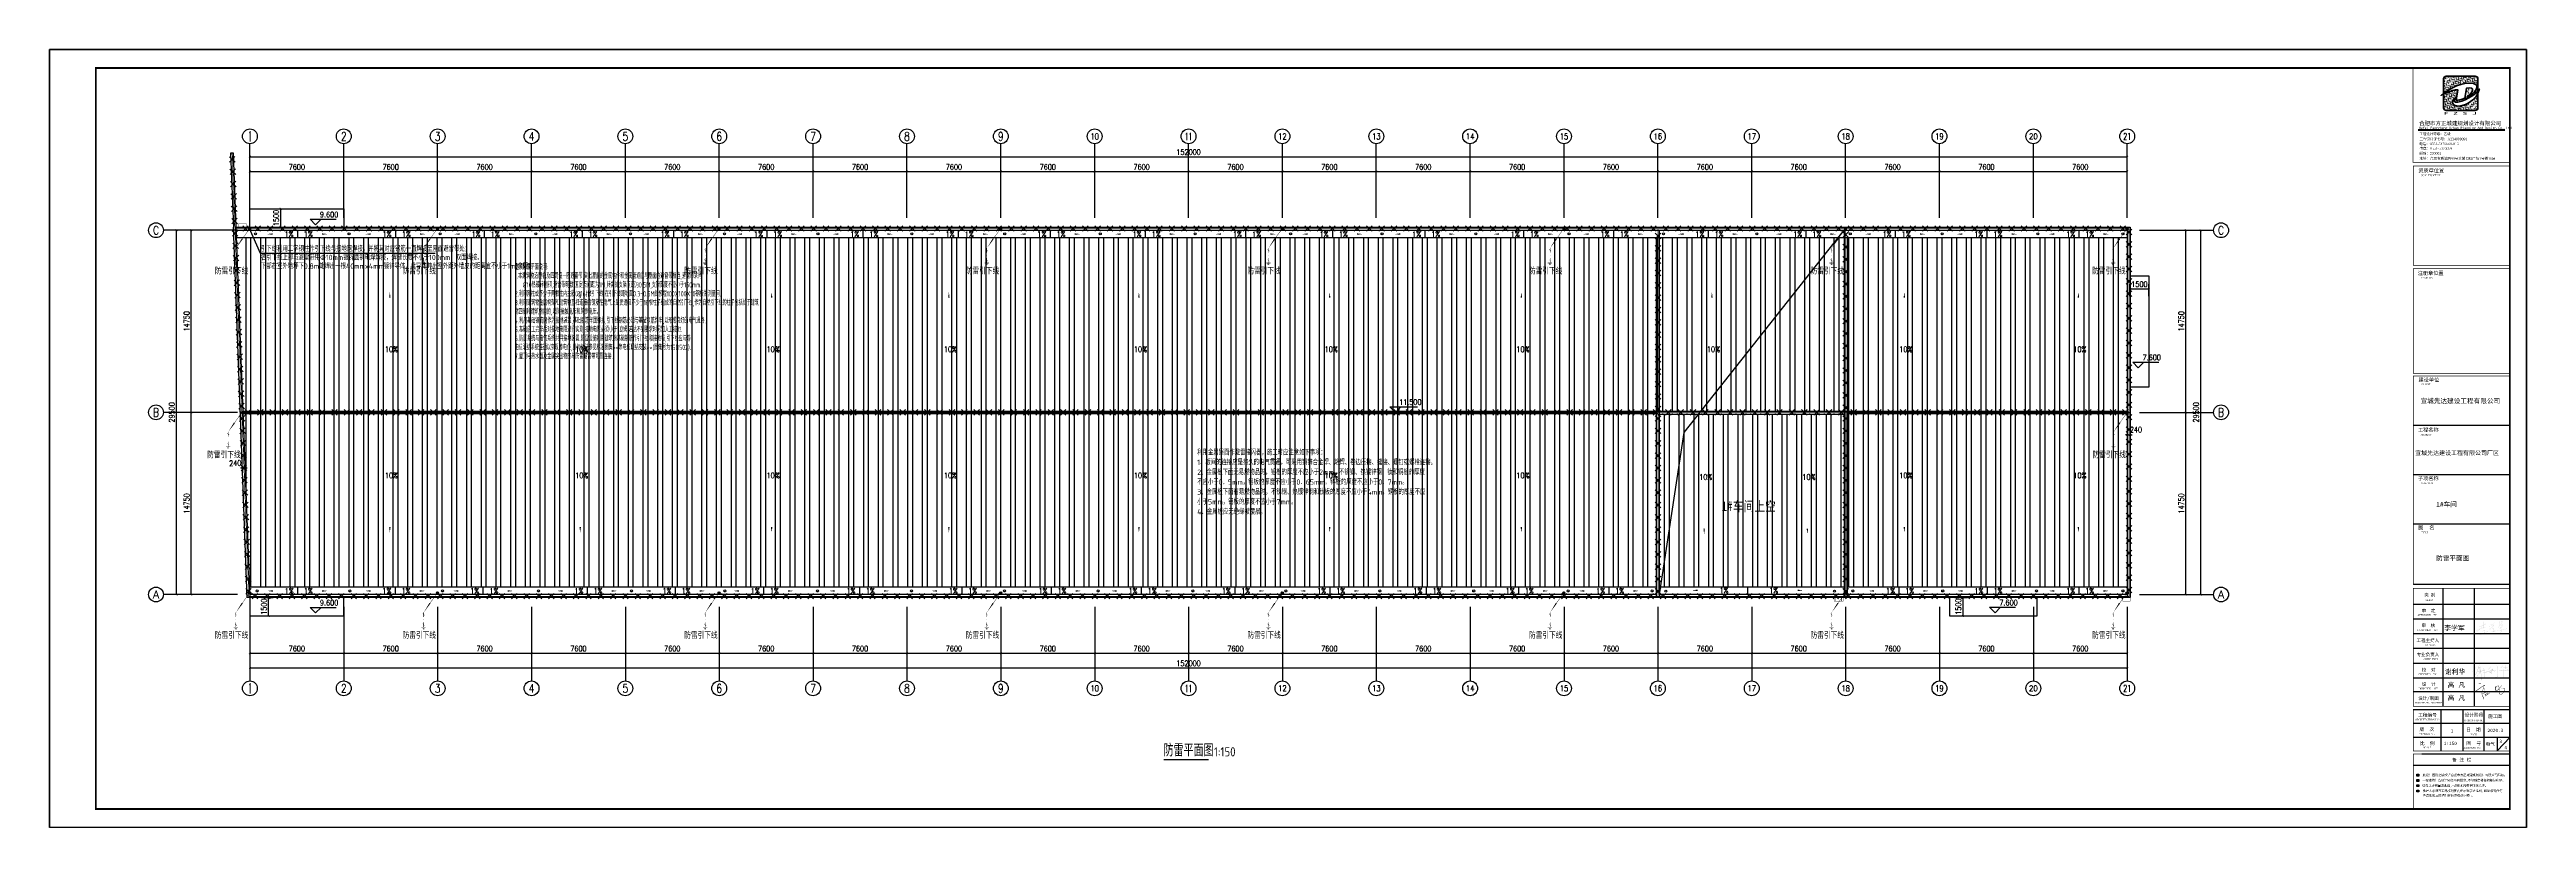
# Model space of a CAD drawing. Extents: x 54907 to 703237, y -798661 to -546661.
# Drawn here: x 55057 to 255607, y -735661 to -672661 of the extents above; entities that cross this region are included whole.
import ezdxf
from ezdxf.enums import TextEntityAlignment as Align

# ---------------------------------------------------------------- set-up
doc = ezdxf.new("R2010")
doc.units = 0
doc.header["$LTSCALE"] = 1000
doc.header["$MEASUREMENT"] = 0
for name, color, linetype in [('1', 140, 'Continuous'), ('AXIS', 3, 'Continuous'), ('AXIS_TEXT', 7, 'Continuous'), ('CABLETRAY_DIM', 3, 'Continuous'), ('DIM_ELEV', 3, 'Continuous'), ('DIM_SYMB', 3, 'Continuous'), ('HATCH', 254, 'Continuous'), ('LGT1', 7, 'Continuous'), ('LWIRE', 4, 'Continuous'), ('PUB_DIM', 3, 'Continuous'), ('PUB_TEXT', 7, 'Continuous'), ('PUB_TITLE', 4, 'Continuous'), ('TEXT', 7, 'Continuous'), ('WIRE-避雷', 4, 'Continuous'), ('干线', 1, 'Continuous')]:
    doc.layers.add(name, color=color, linetype=linetype)
doc.layers.add('yichutu', color=7, linetype='Continuous', true_color=0xffffff, plot=False)
doc.styles.add('-黑体', font='simhei.ttf', dxfattribs={"width": 0.7})
doc.styles.add('_HZTXT', font='txt.shx', dxfattribs={"width": 0.8, "bigfont": 'hztxt.shx'})
doc.styles.add('_TCH_AXIS', font='COMPLEX', dxfattribs={"bigfont": 'GBCBIG'})
doc.styles.add('_TCH_DIM', font='SIMPLEX', dxfattribs={"bigfont": 'GBCBIG'})
doc.styles.add('_TCH_DIM_T3', font='SIMPLEX', dxfattribs={"width": 0.705882, "bigfont": 'GBCBIG'})
doc.styles.add('AUDIT_I_110108221036-0', font='gbenor', dxfattribs={"bigfont": 'gbcbig'})
doc.styles.add('COMPLEX', font='COMPLEX')
doc.styles.add('GHF', font='times.ttf')
doc.styles.get("Standard").update_dxf_attribs({"font": 'gbenor.shx', "bigfont": 'gbcbig.shx'})
doc.styles.add('STYLE1', font='simhei.ttf', dxfattribs={"width": 0.8})
doc.styles.add('仿宋', font='')
doc.styles.add('宋体', font='', dxfattribs={"width": 0.8})
doc.styles.get('仿宋').set_extended_font_data('NSimSun')
doc.styles.get('宋体').set_extended_font_data('SimSun')
doc.dimstyles.new('_TCH_ARCH&&150', dxfattribs={"dimtxt": 446.25, "dimasz": 150, "dimexe": 375, "dimexo": 450, "dimgap": 150, "dimtad": 1, "dimdec": 0, "dimzin": 0, "dimdsep": 46, "dimtxsty": '_TCH_DIM_T3', "dimblk": 'ARCHTICK', "dimcen": 0.09, "dimclrt": 7, "dimazin": 2, "dimtfac": 1, "dimtdec": 0, "dimtix": 1, "dimtmove": 2, "dimatfit": 3, "dimldrblk": 'ARCHTICK', "dimfxl": 0, "dimtolj": 1, "dimtzin": 0, "dimarcsym": 0})
pattern_1 = [(90, (-155248.3, -610043.7), (-1190.625, 1e-13), []), (90, (-154851.4, -609646.8), (-1190.625, 1e-13), [])]

# ---------------------------------------------------------------- blocks, each defined once
blk = doc.blocks.new('$TelecSys$00000009')
for p, q in [((-0.5, 0.5), (0.5, -0.5)), ((0.5, 0.5), (-0.5, -0.5))]:
    blk.add_line(p, q)
blk = doc.blocks.new('*X77')
at = {"color": 0, "linetype": 'Continuous'}
for p, q in [((192.6, 446.7), (193.9, 448)), ((192.7, 446.4), (194.2, 447.9)), ((192.7, 447.2), (193.3, 447.9)), ((192.8, 446.1), (194.5, 447.8)), ((193, 445.8), (194.7, 447.6)), ((193.2, 445.7), (194.9, 447.4)), ((193.5, 445.5), (195, 447.1)), ((193.9, 445.5), (195.1, 446.7)), ((194.6, 445.8), (194.8, 446))]:
    blk.add_line(p, q, dxfattribs=at)
blk = doc.blocks.new('YIN')
at = {"color": 1, "linetype": 'Continuous'}
blk.add_circle((0, 0.1), 0.875, dxfattribs=at)
at = {"layer": 'LGT1', "color": 1, "linetype": 'Continuous', "const_width": 0.3}
for points in [[(-11.9, -16.7), (-10.5, -18.1)], [(-11.2, -15.6), (-11.2, -15.6), (-11.2, -19.4)], [(-0.5, -0.4), (-6.9, -9.4)], [(-13, -27.7), (-9.5, -27.7)], [(-12.1, -28.5), (-10.6, -28.5)], [(-11.9, -24.9), (-10.5, -26.3)], [(-11.8, -29.1), (-10.7, -29.1)], [(-11.2, -21.3), (-11.2, -21.5)], [(-11.2, -23.6), (-11.2, -27.8)]]:
    blk.add_lwpolyline(points, dxfattribs=at)
at = {"layer": 'LGT1', "color": 1, "linetype": 'Continuous'}
blk.add_lwpolyline([(-6.1, -8.2, 1, 0, 0), (-11.1, -15.6, 0, 0, 0)], format="xyseb", dxfattribs=at)
at = {"color": 1, "linetype": 'Continuous', "xscale": 0.7, "yscale": 0.7, "zscale": 0.7}
blk.add_blockref('*X77', (-135.7, -312.7), dxfattribs=at)
blk = doc.blocks.new('A$C62AC0C75')
at = {"color": 1, "linetype": 'Continuous', "xscale": 100, "yscale": 100, "zscale": 100}
blk.add_blockref('YIN', (2770, 3677), dxfattribs=at)
at = {"color": 1, "linetype": 'Continuous', "style": '_HZTXT', "width": 0.8}
blk.add_text('防雷引下线', height=500, dxfattribs=at).set_placement((-50, -8))
blk = doc.blocks.new('A$C60276FF9')
at = {"layer": '干线', "color": 3}
blk.add_blockref('A$C62AC0C75', (0, 0), dxfattribs=at)
blk = doc.blocks.new('*U83')
at = {"layer": 'PUB_TEXT', "style": 'STYLE1'}
blk.add_text('备 注 栏', height=180, dxfattribs=at).set_placement((503976, -819747))
blk = doc.blocks.new('yct-1337-420-200550-63000-150-2010.0')
at = {"layer": 'yichutu', "color": 7, "true_color": 0xffffff}
blk.add_lwpolyline([(0, 0), (0, 63000), (200550, 63000), (200550, 0)], close=True, dxfattribs=at)
blk = doc.blocks.new('_ArchTick')
at = {"color": 0, "linetype": 'ByBlock', "const_width": 0.4}
blk.add_lwpolyline([(-0.5, -0.5), (0.5, 0.5)], dxfattribs=at)
blk = doc.blocks.new('*D241')
at = {"layer": 'Defpoints', "color": 0}
for p in [(223280, -703001), (223520, -703001), (223520, -703860)]:
    blk.add_point(p, dxfattribs=at)
at = {"layer": 'PUB_DIM', "color": 0, "lineweight": -2}
for p, q in [((223280, -703860), (223130, -703860)), ((223280, -703451), (223280, -704235)), ((223280, -703860), (223520, -703860)), ((223520, -703451), (223520, -704235)), ((223520, -703860), (223670, -703860))]:
    blk.add_line(p, q, dxfattribs=at)
at = {"layer": 'PUB_DIM', "color": 0, "lineweight": -2, "xscale": 150, "yscale": 150, "zscale": 150}
blk.add_blockref('_ArchTick', (223280, -703860), dxfattribs=at)
at = {"layer": 'PUB_DIM', "color": 0, "lineweight": -2, "xscale": 150, "yscale": 150, "zscale": 150, "rotation": 180}
blk.add_blockref('_ArchTick', (223520, -703860), dxfattribs=at)
at = {"layer": 'PUB_DIM', "color": 7, "insert": (223982, -703448), "char_height": 446.2, "attachment_point": 5, "style": '_TCH_DIM_T3'}
blk.add_mtext('\\A1;240', dxfattribs=at)
blk = doc.blocks.new('*D242')
at = {"layer": 'Defpoints', "color": 0}
for p in [(70697, -707524), (70901, -706539), (70937, -707515)]:
    blk.add_point(p, dxfattribs=at)
at = {"layer": 'PUB_DIM', "color": 0, "lineweight": -2}
for p, q in [((70661, -706548), (70511, -706553)), ((70680, -707075), (70647, -706173)), ((70661, -706548), (70901, -706539)), ((70920, -707066), (70887, -706164)), ((70901, -706539), (71050, -706533))]:
    blk.add_line(p, q, dxfattribs=at)
at = {"layer": 'PUB_DIM', "color": 0, "lineweight": -2, "xscale": 150, "yscale": 150, "zscale": 150}
for p, rotation in [((70661, -706548), 2.120515752404524), ((70901, -706539), 182.1205157524045)]:
    blk.add_blockref('_ArchTick', p, dxfattribs=dict(at, rotation=rotation))
at = {"layer": 'PUB_DIM', "color": 7, "insert": (70091, -706156), "char_height": 446.2, "attachment_point": 5, "rotation": 2.12052, "style": '_TCH_DIM_T3'}
blk.add_mtext('\\A1;240', dxfattribs=at)
blk = doc.blocks.new('*D243')
at = {"layer": 'Defpoints', "color": 0}
for p in [(208880, -717035), (209985, -717035), (208880, -718535)]:
    blk.add_point(p, dxfattribs=at)
at = {"layer": 'PUB_DIM', "color": 0, "lineweight": -2}
for p, q in [((209330, -717035), (210360, -717035)), ((209985, -718535), (209985, -717035)), ((209330, -718535), (210360, -718535))]:
    blk.add_line(p, q, dxfattribs=at)
at = {"layer": 'PUB_DIM', "color": 0, "lineweight": -2, "xscale": 150, "yscale": 150, "zscale": 150}
for p, rotation in [((209985, -717035), 90), ((209985, -718535), 270)]:
    blk.add_blockref('_ArchTick', p, dxfattribs=dict(at, rotation=rotation))
at = {"layer": 'PUB_DIM', "color": 7, "insert": (209612, -717785), "char_height": 446.2, "attachment_point": 5, "rotation": 90, "style": '_TCH_DIM_T3'}
blk.add_mtext('\\A1;1500', dxfattribs=at)
blk = doc.blocks.new('*D246')
at = {"layer": 'Defpoints', "color": 0}
for p in [(71778, -717035), (72790, -717035), (71778, -718535)]:
    blk.add_point(p, dxfattribs=at)
at = {"layer": 'PUB_DIM', "color": 0, "lineweight": -2}
for p, q in [((72228, -717035), (73165, -717035)), ((72790, -718535), (72790, -717035)), ((72228, -718535), (73165, -718535))]:
    blk.add_line(p, q, dxfattribs=at)
at = {"layer": 'PUB_DIM', "color": 0, "lineweight": -2, "xscale": 150, "yscale": 150, "zscale": 150}
for p, rotation in [((72790, -717035), 90), ((72790, -718535), 270)]:
    blk.add_blockref('_ArchTick', p, dxfattribs=dict(at, rotation=rotation))
at = {"layer": 'PUB_DIM', "color": 7, "insert": (72416, -717785), "char_height": 446.2, "attachment_point": 5, "rotation": 90, "style": '_TCH_DIM_T3'}
blk.add_mtext('\\A1;1500', dxfattribs=at)
blk = doc.blocks.new('*D247')
at = {"layer": 'Defpoints', "color": 0}
for p in [(72835, -685555), (73778, -685555), (72835, -687055)]:
    blk.add_point(p, dxfattribs=at)
at = {"layer": 'PUB_DIM', "color": 0, "lineweight": -2}
for p, q in [((73285, -685555), (74153, -685555)), ((73778, -687055), (73778, -685555)), ((73285, -687055), (74153, -687055))]:
    blk.add_line(p, q, dxfattribs=at)
at = {"layer": 'PUB_DIM', "color": 0, "lineweight": -2, "xscale": 150, "yscale": 150, "zscale": 150}
for p, rotation in [((73778, -685555), 90), ((73778, -687055), 270)]:
    blk.add_blockref('_ArchTick', p, dxfattribs=dict(at, rotation=rotation))
at = {"layer": 'PUB_DIM', "color": 7, "insert": (73405, -686305), "char_height": 446.2, "attachment_point": 5, "rotation": 90, "style": '_TCH_DIM_T3'}
blk.add_mtext('\\A1;1500', dxfattribs=at)
blk = doc.blocks.new('*D248')
at = {"layer": 'Defpoints', "color": 0}
for p in [(223520, -693081), (225020, -692037), (225020, -693081)]:
    blk.add_point(p, dxfattribs=at)
at = {"layer": 'PUB_DIM', "color": 0, "lineweight": -2}
for p, q in [((223520, -692631), (223520, -691662)), ((225020, -692631), (225020, -691662)), ((223520, -692037), (225020, -692037))]:
    blk.add_line(p, q, dxfattribs=at)
at = {"layer": 'PUB_DIM', "color": 0, "lineweight": -2, "xscale": 150, "yscale": 150, "zscale": 150, "rotation": 180}
blk.add_blockref('_ArchTick', (223520, -692037), dxfattribs=at)
at = {"layer": 'PUB_DIM', "color": 0, "lineweight": -2, "xscale": 150, "yscale": 150, "zscale": 150}
blk.add_blockref('_ArchTick', (225020, -692037), dxfattribs=at)
at = {"layer": 'PUB_DIM', "color": 7, "insert": (224270, -691664), "char_height": 446.2, "attachment_point": 5, "style": '_TCH_DIM_T3'}
blk.add_mtext('\\A1;1500', dxfattribs=at)
blk = doc.blocks.new('*D250')
at = {"layer": 'AXIS', "color": 0, "lineweight": -2}
for p, q in [((224730, -702045), (228405, -702045)), ((228030, -716795), (228030, -702045)), ((224730, -716795), (228405, -716795))]:
    blk.add_line(p, q, dxfattribs=at)
at = {"layer": 'Defpoints', "color": 0}
for p in [(224280, -702045), (228030, -702045), (224280, -716795)]:
    blk.add_point(p, dxfattribs=at)
at = {"layer": 'AXIS', "color": 0, "lineweight": -2, "xscale": 150, "yscale": 150, "zscale": 150}
for p, rotation in [((228030, -702045), 90), ((228030, -716795), 270)]:
    blk.add_blockref('_ArchTick', p, dxfattribs=dict(at, rotation=rotation))
at = {"layer": 'AXIS', "color": 7, "insert": (227657, -709420), "char_height": 446.2, "attachment_point": 5, "rotation": 90, "style": '_TCH_DIM_T3'}
blk.add_mtext('\\A1;14750', dxfattribs=at)
blk = doc.blocks.new('*D251')
at = {"layer": 'AXIS', "color": 0, "lineweight": -2}
for p, q in [((224730, -687295), (228405, -687295)), ((228030, -702045), (228030, -687295)), ((224730, -702045), (228405, -702045))]:
    blk.add_line(p, q, dxfattribs=at)
at = {"layer": 'Defpoints', "color": 0}
for p in [(224280, -687295), (228030, -687295), (224280, -702045)]:
    blk.add_point(p, dxfattribs=at)
at = {"layer": 'AXIS', "color": 0, "lineweight": -2, "xscale": 150, "yscale": 150, "zscale": 150}
for p, rotation in [((228030, -687295), 90), ((228030, -702045), 270)]:
    blk.add_blockref('_ArchTick', p, dxfattribs=dict(at, rotation=rotation))
at = {"layer": 'AXIS', "color": 7, "insert": (227657, -694670), "char_height": 446.2, "attachment_point": 5, "rotation": 90, "style": '_TCH_DIM_T3'}
blk.add_mtext('\\A1;14750', dxfattribs=at)
blk = doc.blocks.new('*D252')
at = {"layer": 'AXIS', "color": 0, "lineweight": -2}
for p, q in [((224730, -687295), (229605, -687295)), ((229230, -716795), (229230, -687295)), ((224730, -716795), (229605, -716795))]:
    blk.add_line(p, q, dxfattribs=at)
at = {"layer": 'Defpoints', "color": 0}
for p in [(224280, -687295), (229230, -687295), (224280, -716795)]:
    blk.add_point(p, dxfattribs=at)
at = {"layer": 'AXIS', "color": 0, "lineweight": -2, "xscale": 150, "yscale": 150, "zscale": 150}
for p, rotation in [((229230, -687295), 90), ((229230, -716795), 270)]:
    blk.add_blockref('_ArchTick', p, dxfattribs=dict(at, rotation=rotation))
at = {"layer": 'AXIS', "color": 7, "insert": (228857, -702045), "char_height": 446.2, "attachment_point": 5, "rotation": 90, "style": '_TCH_DIM_T3'}
blk.add_mtext('\\A1;29500', dxfattribs=at)
blk = doc.blocks.new('*D253')
at = {"layer": 'AXIS', "color": 0, "lineweight": -2}
for p, q in [((69830, -702045), (66155, -702045)), ((66530, -716795), (66530, -702045)), ((69830, -716795), (66155, -716795))]:
    blk.add_line(p, q, dxfattribs=at)
at = {"layer": 'Defpoints', "color": 0}
for p in [(66530, -702045), (70280, -702045), (70280, -716795)]:
    blk.add_point(p, dxfattribs=at)
at = {"layer": 'AXIS', "color": 0, "lineweight": -2, "xscale": 150, "yscale": 150, "zscale": 150}
for p, rotation in [((66530, -702045), 90), ((66530, -716795), 270)]:
    blk.add_blockref('_ArchTick', p, dxfattribs=dict(at, rotation=rotation))
at = {"layer": 'AXIS', "color": 7, "insert": (66157, -709420), "char_height": 446.2, "attachment_point": 5, "rotation": 90, "style": '_TCH_DIM_T3'}
blk.add_mtext('\\A1;14750', dxfattribs=at)
blk = doc.blocks.new('*D254')
at = {"layer": 'AXIS', "color": 0, "lineweight": -2}
for p, q in [((69830, -687295), (66155, -687295)), ((66530, -702045), (66530, -687295)), ((69830, -702045), (66155, -702045))]:
    blk.add_line(p, q, dxfattribs=at)
at = {"layer": 'Defpoints', "color": 0}
for p in [(66530, -687295), (70280, -687295), (70280, -702045)]:
    blk.add_point(p, dxfattribs=at)
at = {"layer": 'AXIS', "color": 0, "lineweight": -2, "xscale": 150, "yscale": 150, "zscale": 150}
for p, rotation in [((66530, -687295), 90), ((66530, -702045), 270)]:
    blk.add_blockref('_ArchTick', p, dxfattribs=dict(at, rotation=rotation))
at = {"layer": 'AXIS', "color": 7, "insert": (66157, -694670), "char_height": 446.2, "attachment_point": 5, "rotation": 90, "style": '_TCH_DIM_T3'}
blk.add_mtext('\\A1;14750', dxfattribs=at)
blk = doc.blocks.new('*D255')
at = {"layer": 'AXIS', "color": 0, "lineweight": -2}
for p, q in [((69830, -687295), (64955, -687295)), ((65330, -716795), (65330, -687295)), ((69830, -716795), (64955, -716795))]:
    blk.add_line(p, q, dxfattribs=at)
at = {"layer": 'Defpoints', "color": 0}
for p in [(65330, -687295), (70280, -687295), (70280, -716795)]:
    blk.add_point(p, dxfattribs=at)
at = {"layer": 'AXIS', "color": 0, "lineweight": -2, "xscale": 150, "yscale": 150, "zscale": 150}
for p, rotation in [((65330, -687295), 90), ((65330, -716795), 270)]:
    blk.add_blockref('_ArchTick', p, dxfattribs=dict(at, rotation=rotation))
at = {"layer": 'AXIS', "color": 7, "insert": (64957, -702045), "char_height": 446.2, "attachment_point": 5, "rotation": 90, "style": '_TCH_DIM_T3'}
blk.add_mtext('\\A1;29500', dxfattribs=at)
blk = doc.blocks.new('*D256')
at = {"layer": 'AXIS', "color": 0, "lineweight": -2}
for p, q in [((71280, -685845), (71280, -682170)), ((71280, -682545), (78880, -682545)), ((78880, -685845), (78880, -682170))]:
    blk.add_line(p, q, dxfattribs=at)
at = {"layer": 'Defpoints', "color": 0}
for p in [(78880, -682545), (71280, -686295), (78880, -686295)]:
    blk.add_point(p, dxfattribs=at)
at = {"layer": 'AXIS', "color": 0, "lineweight": -2, "xscale": 150, "yscale": 150, "zscale": 150, "rotation": 180}
blk.add_blockref('_ArchTick', (71280, -682545), dxfattribs=at)
at = {"layer": 'AXIS', "color": 0, "lineweight": -2, "xscale": 150, "yscale": 150, "zscale": 150}
blk.add_blockref('_ArchTick', (78880, -682545), dxfattribs=at)
at = {"layer": 'AXIS', "color": 7, "insert": (75080, -682172), "char_height": 446.2, "attachment_point": 5, "style": '_TCH_DIM_T3'}
blk.add_mtext('\\A1;7600', dxfattribs=at)
blk = doc.blocks.new('*D257')
at = {"layer": 'AXIS', "color": 0, "lineweight": -2}
for p, q in [((78880, -685845), (78880, -682170)), ((78880, -682545), (86480, -682545)), ((86480, -685845), (86480, -682170))]:
    blk.add_line(p, q, dxfattribs=at)
at = {"layer": 'Defpoints', "color": 0}
for p in [(86480, -682545), (78880, -686295), (86480, -686295)]:
    blk.add_point(p, dxfattribs=at)
at = {"layer": 'AXIS', "color": 0, "lineweight": -2, "xscale": 150, "yscale": 150, "zscale": 150, "rotation": 180}
blk.add_blockref('_ArchTick', (78880, -682545), dxfattribs=at)
at = {"layer": 'AXIS', "color": 0, "lineweight": -2, "xscale": 150, "yscale": 150, "zscale": 150}
blk.add_blockref('_ArchTick', (86480, -682545), dxfattribs=at)
at = {"layer": 'AXIS', "color": 7, "insert": (82680, -682172), "char_height": 446.2, "attachment_point": 5, "style": '_TCH_DIM_T3'}
blk.add_mtext('\\A1;7600', dxfattribs=at)
blk = doc.blocks.new('*D258')
at = {"layer": 'AXIS', "color": 0, "lineweight": -2}
for p, q in [((86480, -685845), (86480, -682170)), ((86480, -682545), (94080, -682545)), ((94080, -685845), (94080, -682170))]:
    blk.add_line(p, q, dxfattribs=at)
at = {"layer": 'Defpoints', "color": 0}
for p in [(94080, -682545), (86480, -686295), (94080, -686295)]:
    blk.add_point(p, dxfattribs=at)
at = {"layer": 'AXIS', "color": 0, "lineweight": -2, "xscale": 150, "yscale": 150, "zscale": 150, "rotation": 180}
blk.add_blockref('_ArchTick', (86480, -682545), dxfattribs=at)
at = {"layer": 'AXIS', "color": 0, "lineweight": -2, "xscale": 150, "yscale": 150, "zscale": 150}
blk.add_blockref('_ArchTick', (94080, -682545), dxfattribs=at)
at = {"layer": 'AXIS', "color": 7, "insert": (90280, -682172), "char_height": 446.2, "attachment_point": 5, "style": '_TCH_DIM_T3'}
blk.add_mtext('\\A1;7600', dxfattribs=at)
blk = doc.blocks.new('*D259')
at = {"layer": 'AXIS', "color": 0, "lineweight": -2}
for p, q in [((94080, -685845), (94080, -682170)), ((94080, -682545), (101680, -682545)), ((101680, -685845), (101680, -682170))]:
    blk.add_line(p, q, dxfattribs=at)
at = {"layer": 'Defpoints', "color": 0}
for p in [(101680, -682545), (94080, -686295), (101680, -686295)]:
    blk.add_point(p, dxfattribs=at)
at = {"layer": 'AXIS', "color": 0, "lineweight": -2, "xscale": 150, "yscale": 150, "zscale": 150, "rotation": 180}
blk.add_blockref('_ArchTick', (94080, -682545), dxfattribs=at)
at = {"layer": 'AXIS', "color": 0, "lineweight": -2, "xscale": 150, "yscale": 150, "zscale": 150}
blk.add_blockref('_ArchTick', (101680, -682545), dxfattribs=at)
at = {"layer": 'AXIS', "color": 7, "insert": (97880, -682172), "char_height": 446.2, "attachment_point": 5, "style": '_TCH_DIM_T3'}
blk.add_mtext('\\A1;7600', dxfattribs=at)
blk = doc.blocks.new('*D260')
at = {"layer": 'AXIS', "color": 0, "lineweight": -2}
for p, q in [((101680, -685845), (101680, -682170)), ((101680, -682545), (109280, -682545)), ((109280, -685845), (109280, -682170))]:
    blk.add_line(p, q, dxfattribs=at)
at = {"layer": 'Defpoints', "color": 0}
for p in [(109280, -682545), (101680, -686295), (109280, -686295)]:
    blk.add_point(p, dxfattribs=at)
at = {"layer": 'AXIS', "color": 0, "lineweight": -2, "xscale": 150, "yscale": 150, "zscale": 150, "rotation": 180}
blk.add_blockref('_ArchTick', (101680, -682545), dxfattribs=at)
at = {"layer": 'AXIS', "color": 0, "lineweight": -2, "xscale": 150, "yscale": 150, "zscale": 150}
blk.add_blockref('_ArchTick', (109280, -682545), dxfattribs=at)
at = {"layer": 'AXIS', "color": 7, "insert": (105480, -682172), "char_height": 446.2, "attachment_point": 5, "style": '_TCH_DIM_T3'}
blk.add_mtext('\\A1;7600', dxfattribs=at)
blk = doc.blocks.new('*D261')
at = {"layer": 'AXIS', "color": 0, "lineweight": -2}
for p, q in [((109280, -685845), (109280, -682170)), ((109280, -682545), (116880, -682545)), ((116880, -685845), (116880, -682170))]:
    blk.add_line(p, q, dxfattribs=at)
at = {"layer": 'Defpoints', "color": 0}
for p in [(116880, -682545), (109280, -686295), (116880, -686295)]:
    blk.add_point(p, dxfattribs=at)
at = {"layer": 'AXIS', "color": 0, "lineweight": -2, "xscale": 150, "yscale": 150, "zscale": 150, "rotation": 180}
blk.add_blockref('_ArchTick', (109280, -682545), dxfattribs=at)
at = {"layer": 'AXIS', "color": 0, "lineweight": -2, "xscale": 150, "yscale": 150, "zscale": 150}
blk.add_blockref('_ArchTick', (116880, -682545), dxfattribs=at)
at = {"layer": 'AXIS', "color": 7, "insert": (113080, -682172), "char_height": 446.2, "attachment_point": 5, "style": '_TCH_DIM_T3'}
blk.add_mtext('\\A1;7600', dxfattribs=at)
blk = doc.blocks.new('*D262')
at = {"layer": 'AXIS', "color": 0, "lineweight": -2}
for p, q in [((116880, -685845), (116880, -682170)), ((116880, -682545), (124480, -682545)), ((124480, -685845), (124480, -682170))]:
    blk.add_line(p, q, dxfattribs=at)
at = {"layer": 'Defpoints', "color": 0}
for p in [(124480, -682545), (116880, -686295), (124480, -686295)]:
    blk.add_point(p, dxfattribs=at)
at = {"layer": 'AXIS', "color": 0, "lineweight": -2, "xscale": 150, "yscale": 150, "zscale": 150, "rotation": 180}
blk.add_blockref('_ArchTick', (116880, -682545), dxfattribs=at)
at = {"layer": 'AXIS', "color": 0, "lineweight": -2, "xscale": 150, "yscale": 150, "zscale": 150}
blk.add_blockref('_ArchTick', (124480, -682545), dxfattribs=at)
at = {"layer": 'AXIS', "color": 7, "insert": (120680, -682172), "char_height": 446.2, "attachment_point": 5, "style": '_TCH_DIM_T3'}
blk.add_mtext('\\A1;7600', dxfattribs=at)
blk = doc.blocks.new('*D263')
at = {"layer": 'AXIS', "color": 0, "lineweight": -2}
for p, q in [((124480, -685845), (124480, -682170)), ((124480, -682545), (132080, -682545)), ((132080, -685845), (132080, -682170))]:
    blk.add_line(p, q, dxfattribs=at)
at = {"layer": 'Defpoints', "color": 0}
for p in [(132080, -682545), (124480, -686295), (132080, -686295)]:
    blk.add_point(p, dxfattribs=at)
at = {"layer": 'AXIS', "color": 0, "lineweight": -2, "xscale": 150, "yscale": 150, "zscale": 150, "rotation": 180}
blk.add_blockref('_ArchTick', (124480, -682545), dxfattribs=at)
at = {"layer": 'AXIS', "color": 0, "lineweight": -2, "xscale": 150, "yscale": 150, "zscale": 150}
blk.add_blockref('_ArchTick', (132080, -682545), dxfattribs=at)
at = {"layer": 'AXIS', "color": 7, "insert": (128280, -682172), "char_height": 446.2, "attachment_point": 5, "style": '_TCH_DIM_T3'}
blk.add_mtext('\\A1;7600', dxfattribs=at)
blk = doc.blocks.new('*D264')
at = {"layer": 'AXIS', "color": 0, "lineweight": -2}
for p, q in [((132080, -685845), (132080, -682170)), ((132080, -682545), (139680, -682545)), ((139680, -685845), (139680, -682170))]:
    blk.add_line(p, q, dxfattribs=at)
at = {"layer": 'Defpoints', "color": 0}
for p in [(139680, -682545), (132080, -686295), (139680, -686295)]:
    blk.add_point(p, dxfattribs=at)
at = {"layer": 'AXIS', "color": 0, "lineweight": -2, "xscale": 150, "yscale": 150, "zscale": 150, "rotation": 180}
blk.add_blockref('_ArchTick', (132080, -682545), dxfattribs=at)
at = {"layer": 'AXIS', "color": 0, "lineweight": -2, "xscale": 150, "yscale": 150, "zscale": 150}
blk.add_blockref('_ArchTick', (139680, -682545), dxfattribs=at)
at = {"layer": 'AXIS', "color": 7, "insert": (135880, -682172), "char_height": 446.2, "attachment_point": 5, "style": '_TCH_DIM_T3'}
blk.add_mtext('\\A1;7600', dxfattribs=at)
blk = doc.blocks.new('*D265')
at = {"layer": 'AXIS', "color": 0, "lineweight": -2}
for p, q in [((139680, -685845), (139680, -682170)), ((139680, -682545), (147280, -682545)), ((147280, -685845), (147280, -682170))]:
    blk.add_line(p, q, dxfattribs=at)
at = {"layer": 'Defpoints', "color": 0}
for p in [(147280, -682545), (139680, -686295), (147280, -686295)]:
    blk.add_point(p, dxfattribs=at)
at = {"layer": 'AXIS', "color": 0, "lineweight": -2, "xscale": 150, "yscale": 150, "zscale": 150, "rotation": 180}
blk.add_blockref('_ArchTick', (139680, -682545), dxfattribs=at)
at = {"layer": 'AXIS', "color": 0, "lineweight": -2, "xscale": 150, "yscale": 150, "zscale": 150}
blk.add_blockref('_ArchTick', (147280, -682545), dxfattribs=at)
at = {"layer": 'AXIS', "color": 7, "insert": (143480, -682172), "char_height": 446.2, "attachment_point": 5, "style": '_TCH_DIM_T3'}
blk.add_mtext('\\A1;7600', dxfattribs=at)
blk = doc.blocks.new('*D266')
at = {"layer": 'AXIS', "color": 0, "lineweight": -2}
for p, q in [((147280, -685845), (147280, -682170)), ((147280, -682545), (154880, -682545)), ((154880, -685845), (154880, -682170))]:
    blk.add_line(p, q, dxfattribs=at)
at = {"layer": 'Defpoints', "color": 0}
for p in [(154880, -682545), (147280, -686295), (154880, -686295)]:
    blk.add_point(p, dxfattribs=at)
at = {"layer": 'AXIS', "color": 0, "lineweight": -2, "xscale": 150, "yscale": 150, "zscale": 150, "rotation": 180}
blk.add_blockref('_ArchTick', (147280, -682545), dxfattribs=at)
at = {"layer": 'AXIS', "color": 0, "lineweight": -2, "xscale": 150, "yscale": 150, "zscale": 150}
blk.add_blockref('_ArchTick', (154880, -682545), dxfattribs=at)
at = {"layer": 'AXIS', "color": 7, "insert": (151080, -682172), "char_height": 446.2, "attachment_point": 5, "style": '_TCH_DIM_T3'}
blk.add_mtext('\\A1;7600', dxfattribs=at)
blk = doc.blocks.new('*D267')
at = {"layer": 'AXIS', "color": 0, "lineweight": -2}
for p, q in [((154880, -685845), (154880, -682170)), ((154880, -682545), (162480, -682545)), ((162480, -685845), (162480, -682170))]:
    blk.add_line(p, q, dxfattribs=at)
at = {"layer": 'Defpoints', "color": 0}
for p in [(162480, -682545), (154880, -686295), (162480, -686295)]:
    blk.add_point(p, dxfattribs=at)
at = {"layer": 'AXIS', "color": 0, "lineweight": -2, "xscale": 150, "yscale": 150, "zscale": 150, "rotation": 180}
blk.add_blockref('_ArchTick', (154880, -682545), dxfattribs=at)
at = {"layer": 'AXIS', "color": 0, "lineweight": -2, "xscale": 150, "yscale": 150, "zscale": 150}
blk.add_blockref('_ArchTick', (162480, -682545), dxfattribs=at)
at = {"layer": 'AXIS', "color": 7, "insert": (158680, -682172), "char_height": 446.2, "attachment_point": 5, "style": '_TCH_DIM_T3'}
blk.add_mtext('\\A1;7600', dxfattribs=at)
blk = doc.blocks.new('*D268')
at = {"layer": 'AXIS', "color": 0, "lineweight": -2}
for p, q in [((162480, -685845), (162480, -682170)), ((162480, -682545), (170080, -682545)), ((170080, -685845), (170080, -682170))]:
    blk.add_line(p, q, dxfattribs=at)
at = {"layer": 'Defpoints', "color": 0}
for p in [(170080, -682545), (162480, -686295), (170080, -686295)]:
    blk.add_point(p, dxfattribs=at)
at = {"layer": 'AXIS', "color": 0, "lineweight": -2, "xscale": 150, "yscale": 150, "zscale": 150, "rotation": 180}
blk.add_blockref('_ArchTick', (162480, -682545), dxfattribs=at)
at = {"layer": 'AXIS', "color": 0, "lineweight": -2, "xscale": 150, "yscale": 150, "zscale": 150}
blk.add_blockref('_ArchTick', (170080, -682545), dxfattribs=at)
at = {"layer": 'AXIS', "color": 7, "insert": (166280, -682172), "char_height": 446.2, "attachment_point": 5, "style": '_TCH_DIM_T3'}
blk.add_mtext('\\A1;7600', dxfattribs=at)
blk = doc.blocks.new('*D269')
at = {"layer": 'AXIS', "color": 0, "lineweight": -2}
for p, q in [((170080, -685845), (170080, -682170)), ((170080, -682545), (177680, -682545)), ((177680, -685845), (177680, -682170))]:
    blk.add_line(p, q, dxfattribs=at)
at = {"layer": 'Defpoints', "color": 0}
for p in [(177680, -682545), (170080, -686295), (177680, -686295)]:
    blk.add_point(p, dxfattribs=at)
at = {"layer": 'AXIS', "color": 0, "lineweight": -2, "xscale": 150, "yscale": 150, "zscale": 150, "rotation": 180}
blk.add_blockref('_ArchTick', (170080, -682545), dxfattribs=at)
at = {"layer": 'AXIS', "color": 0, "lineweight": -2, "xscale": 150, "yscale": 150, "zscale": 150}
blk.add_blockref('_ArchTick', (177680, -682545), dxfattribs=at)
at = {"layer": 'AXIS', "color": 7, "insert": (173880, -682172), "char_height": 446.2, "attachment_point": 5, "style": '_TCH_DIM_T3'}
blk.add_mtext('\\A1;7600', dxfattribs=at)
blk = doc.blocks.new('*D270')
at = {"layer": 'AXIS', "color": 0, "lineweight": -2}
for p, q in [((177680, -685845), (177680, -682170)), ((177680, -682545), (185280, -682545)), ((185280, -685845), (185280, -682170))]:
    blk.add_line(p, q, dxfattribs=at)
at = {"layer": 'Defpoints', "color": 0}
for p in [(185280, -682545), (177680, -686295), (185280, -686295)]:
    blk.add_point(p, dxfattribs=at)
at = {"layer": 'AXIS', "color": 0, "lineweight": -2, "xscale": 150, "yscale": 150, "zscale": 150, "rotation": 180}
blk.add_blockref('_ArchTick', (177680, -682545), dxfattribs=at)
at = {"layer": 'AXIS', "color": 0, "lineweight": -2, "xscale": 150, "yscale": 150, "zscale": 150}
blk.add_blockref('_ArchTick', (185280, -682545), dxfattribs=at)
at = {"layer": 'AXIS', "color": 7, "insert": (181480, -682172), "char_height": 446.2, "attachment_point": 5, "style": '_TCH_DIM_T3'}
blk.add_mtext('\\A1;7600', dxfattribs=at)
blk = doc.blocks.new('*D271')
at = {"layer": 'AXIS', "color": 0, "lineweight": -2}
for p, q in [((185280, -685845), (185280, -682170)), ((185280, -682545), (192880, -682545)), ((192880, -685845), (192880, -682170))]:
    blk.add_line(p, q, dxfattribs=at)
at = {"layer": 'Defpoints', "color": 0}
for p in [(192880, -682545), (185280, -686295), (192880, -686295)]:
    blk.add_point(p, dxfattribs=at)
at = {"layer": 'AXIS', "color": 0, "lineweight": -2, "xscale": 150, "yscale": 150, "zscale": 150, "rotation": 180}
blk.add_blockref('_ArchTick', (185280, -682545), dxfattribs=at)
at = {"layer": 'AXIS', "color": 0, "lineweight": -2, "xscale": 150, "yscale": 150, "zscale": 150}
blk.add_blockref('_ArchTick', (192880, -682545), dxfattribs=at)
at = {"layer": 'AXIS', "color": 7, "insert": (189080, -682172), "char_height": 446.2, "attachment_point": 5, "style": '_TCH_DIM_T3'}
blk.add_mtext('\\A1;7600', dxfattribs=at)
blk = doc.blocks.new('*D272')
at = {"layer": 'AXIS', "color": 0, "lineweight": -2}
for p, q in [((192880, -685845), (192880, -682170)), ((192880, -682545), (200480, -682545)), ((200480, -685845), (200480, -682170))]:
    blk.add_line(p, q, dxfattribs=at)
at = {"layer": 'Defpoints', "color": 0}
for p in [(200480, -682545), (192880, -686295), (200480, -686295)]:
    blk.add_point(p, dxfattribs=at)
at = {"layer": 'AXIS', "color": 0, "lineweight": -2, "xscale": 150, "yscale": 150, "zscale": 150, "rotation": 180}
blk.add_blockref('_ArchTick', (192880, -682545), dxfattribs=at)
at = {"layer": 'AXIS', "color": 0, "lineweight": -2, "xscale": 150, "yscale": 150, "zscale": 150}
blk.add_blockref('_ArchTick', (200480, -682545), dxfattribs=at)
at = {"layer": 'AXIS', "color": 7, "insert": (196680, -682172), "char_height": 446.2, "attachment_point": 5, "style": '_TCH_DIM_T3'}
blk.add_mtext('\\A1;7600', dxfattribs=at)
blk = doc.blocks.new('*D273')
at = {"layer": 'AXIS', "color": 0, "lineweight": -2}
for p, q in [((200480, -685845), (200480, -682170)), ((200480, -682545), (208080, -682545)), ((208080, -685845), (208080, -682170))]:
    blk.add_line(p, q, dxfattribs=at)
at = {"layer": 'Defpoints', "color": 0}
for p in [(208080, -682545), (200480, -686295), (208080, -686295)]:
    blk.add_point(p, dxfattribs=at)
at = {"layer": 'AXIS', "color": 0, "lineweight": -2, "xscale": 150, "yscale": 150, "zscale": 150, "rotation": 180}
blk.add_blockref('_ArchTick', (200480, -682545), dxfattribs=at)
at = {"layer": 'AXIS', "color": 0, "lineweight": -2, "xscale": 150, "yscale": 150, "zscale": 150}
blk.add_blockref('_ArchTick', (208080, -682545), dxfattribs=at)
at = {"layer": 'AXIS', "color": 7, "insert": (204280, -682172), "char_height": 446.2, "attachment_point": 5, "style": '_TCH_DIM_T3'}
blk.add_mtext('\\A1;7600', dxfattribs=at)
blk = doc.blocks.new('*D274')
at = {"layer": 'AXIS', "color": 0, "lineweight": -2}
for p, q in [((208080, -685845), (208080, -682170)), ((208080, -682545), (215680, -682545)), ((215680, -685845), (215680, -682170))]:
    blk.add_line(p, q, dxfattribs=at)
at = {"layer": 'Defpoints', "color": 0}
for p in [(215680, -682545), (208080, -686295), (215680, -686295)]:
    blk.add_point(p, dxfattribs=at)
at = {"layer": 'AXIS', "color": 0, "lineweight": -2, "xscale": 150, "yscale": 150, "zscale": 150, "rotation": 180}
blk.add_blockref('_ArchTick', (208080, -682545), dxfattribs=at)
at = {"layer": 'AXIS', "color": 0, "lineweight": -2, "xscale": 150, "yscale": 150, "zscale": 150}
blk.add_blockref('_ArchTick', (215680, -682545), dxfattribs=at)
at = {"layer": 'AXIS', "color": 7, "insert": (211880, -682172), "char_height": 446.2, "attachment_point": 5, "style": '_TCH_DIM_T3'}
blk.add_mtext('\\A1;7600', dxfattribs=at)
blk = doc.blocks.new('*D275')
at = {"layer": 'AXIS', "color": 0, "lineweight": -2}
for p, q in [((215680, -685845), (215680, -682170)), ((215680, -682545), (223280, -682545)), ((223280, -685845), (223280, -682170))]:
    blk.add_line(p, q, dxfattribs=at)
at = {"layer": 'Defpoints', "color": 0}
for p in [(223280, -682545), (215680, -686295), (223280, -686295)]:
    blk.add_point(p, dxfattribs=at)
at = {"layer": 'AXIS', "color": 0, "lineweight": -2, "xscale": 150, "yscale": 150, "zscale": 150, "rotation": 180}
blk.add_blockref('_ArchTick', (215680, -682545), dxfattribs=at)
at = {"layer": 'AXIS', "color": 0, "lineweight": -2, "xscale": 150, "yscale": 150, "zscale": 150}
blk.add_blockref('_ArchTick', (223280, -682545), dxfattribs=at)
at = {"layer": 'AXIS', "color": 7, "insert": (219480, -682172), "char_height": 446.2, "attachment_point": 5, "style": '_TCH_DIM_T3'}
blk.add_mtext('\\A1;7600', dxfattribs=at)
blk = doc.blocks.new('*D276')
at = {"layer": 'AXIS', "color": 0, "lineweight": -2}
for p, q in [((71280, -685845), (71280, -680970)), ((71280, -681345), (223280, -681345)), ((223280, -685845), (223280, -680970))]:
    blk.add_line(p, q, dxfattribs=at)
at = {"layer": 'Defpoints', "color": 0}
for p in [(223280, -681345), (71280, -686295), (223280, -686295)]:
    blk.add_point(p, dxfattribs=at)
at = {"layer": 'AXIS', "color": 0, "lineweight": -2, "xscale": 150, "yscale": 150, "zscale": 150, "rotation": 180}
blk.add_blockref('_ArchTick', (71280, -681345), dxfattribs=at)
at = {"layer": 'AXIS', "color": 0, "lineweight": -2, "xscale": 150, "yscale": 150, "zscale": 150}
blk.add_blockref('_ArchTick', (223280, -681345), dxfattribs=at)
at = {"layer": 'AXIS', "color": 7, "insert": (147280, -680972), "char_height": 446.2, "attachment_point": 5, "style": '_TCH_DIM_T3'}
blk.add_mtext('\\A1;152000', dxfattribs=at)
blk = doc.blocks.new('*D277')
at = {"layer": 'AXIS', "color": 0, "lineweight": -2}
for p, q in [((71280, -718245), (71280, -721920)), ((78880, -718245), (78880, -721920)), ((71280, -721545), (78880, -721545))]:
    blk.add_line(p, q, dxfattribs=at)
at = {"layer": 'Defpoints', "color": 0}
for p in [(71280, -717795), (78880, -717795), (78880, -721545)]:
    blk.add_point(p, dxfattribs=at)
at = {"layer": 'AXIS', "color": 0, "lineweight": -2, "xscale": 150, "yscale": 150, "zscale": 150, "rotation": 180}
blk.add_blockref('_ArchTick', (71280, -721545), dxfattribs=at)
at = {"layer": 'AXIS', "color": 0, "lineweight": -2, "xscale": 150, "yscale": 150, "zscale": 150}
blk.add_blockref('_ArchTick', (78880, -721545), dxfattribs=at)
at = {"layer": 'AXIS', "color": 7, "insert": (75080, -721172), "char_height": 446.2, "attachment_point": 5, "style": '_TCH_DIM_T3'}
blk.add_mtext('\\A1;7600', dxfattribs=at)
blk = doc.blocks.new('*D278')
at = {"layer": 'AXIS', "color": 0, "lineweight": -2}
for p, q in [((78880, -718245), (78880, -721920)), ((86480, -718245), (86480, -721920)), ((78880, -721545), (86480, -721545))]:
    blk.add_line(p, q, dxfattribs=at)
at = {"layer": 'Defpoints', "color": 0}
for p in [(78880, -717795), (86480, -717795), (86480, -721545)]:
    blk.add_point(p, dxfattribs=at)
at = {"layer": 'AXIS', "color": 0, "lineweight": -2, "xscale": 150, "yscale": 150, "zscale": 150, "rotation": 180}
blk.add_blockref('_ArchTick', (78880, -721545), dxfattribs=at)
at = {"layer": 'AXIS', "color": 0, "lineweight": -2, "xscale": 150, "yscale": 150, "zscale": 150}
blk.add_blockref('_ArchTick', (86480, -721545), dxfattribs=at)
at = {"layer": 'AXIS', "color": 7, "insert": (82680, -721172), "char_height": 446.2, "attachment_point": 5, "style": '_TCH_DIM_T3'}
blk.add_mtext('\\A1;7600', dxfattribs=at)
blk = doc.blocks.new('*D279')
at = {"layer": 'AXIS', "color": 0, "lineweight": -2}
for p, q in [((86480, -718245), (86480, -721920)), ((94080, -718245), (94080, -721920)), ((86480, -721545), (94080, -721545))]:
    blk.add_line(p, q, dxfattribs=at)
at = {"layer": 'Defpoints', "color": 0}
for p in [(86480, -717795), (94080, -717795), (94080, -721545)]:
    blk.add_point(p, dxfattribs=at)
at = {"layer": 'AXIS', "color": 0, "lineweight": -2, "xscale": 150, "yscale": 150, "zscale": 150, "rotation": 180}
blk.add_blockref('_ArchTick', (86480, -721545), dxfattribs=at)
at = {"layer": 'AXIS', "color": 0, "lineweight": -2, "xscale": 150, "yscale": 150, "zscale": 150}
blk.add_blockref('_ArchTick', (94080, -721545), dxfattribs=at)
at = {"layer": 'AXIS', "color": 7, "insert": (90280, -721172), "char_height": 446.2, "attachment_point": 5, "style": '_TCH_DIM_T3'}
blk.add_mtext('\\A1;7600', dxfattribs=at)
blk = doc.blocks.new('*D280')
at = {"layer": 'AXIS', "color": 0, "lineweight": -2}
for p, q in [((94080, -718245), (94080, -721920)), ((101680, -718245), (101680, -721920)), ((94080, -721545), (101680, -721545))]:
    blk.add_line(p, q, dxfattribs=at)
at = {"layer": 'Defpoints', "color": 0}
for p in [(94080, -717795), (101680, -717795), (101680, -721545)]:
    blk.add_point(p, dxfattribs=at)
at = {"layer": 'AXIS', "color": 0, "lineweight": -2, "xscale": 150, "yscale": 150, "zscale": 150, "rotation": 180}
blk.add_blockref('_ArchTick', (94080, -721545), dxfattribs=at)
at = {"layer": 'AXIS', "color": 0, "lineweight": -2, "xscale": 150, "yscale": 150, "zscale": 150}
blk.add_blockref('_ArchTick', (101680, -721545), dxfattribs=at)
at = {"layer": 'AXIS', "color": 7, "insert": (97880, -721172), "char_height": 446.2, "attachment_point": 5, "style": '_TCH_DIM_T3'}
blk.add_mtext('\\A1;7600', dxfattribs=at)
blk = doc.blocks.new('*D281')
at = {"layer": 'AXIS', "color": 0, "lineweight": -2}
for p, q in [((101680, -718245), (101680, -721920)), ((109280, -718245), (109280, -721920)), ((101680, -721545), (109280, -721545))]:
    blk.add_line(p, q, dxfattribs=at)
at = {"layer": 'Defpoints', "color": 0}
for p in [(101680, -717795), (109280, -717795), (109280, -721545)]:
    blk.add_point(p, dxfattribs=at)
at = {"layer": 'AXIS', "color": 0, "lineweight": -2, "xscale": 150, "yscale": 150, "zscale": 150, "rotation": 180}
blk.add_blockref('_ArchTick', (101680, -721545), dxfattribs=at)
at = {"layer": 'AXIS', "color": 0, "lineweight": -2, "xscale": 150, "yscale": 150, "zscale": 150}
blk.add_blockref('_ArchTick', (109280, -721545), dxfattribs=at)
at = {"layer": 'AXIS', "color": 7, "insert": (105480, -721172), "char_height": 446.2, "attachment_point": 5, "style": '_TCH_DIM_T3'}
blk.add_mtext('\\A1;7600', dxfattribs=at)
blk = doc.blocks.new('*D282')
at = {"layer": 'AXIS', "color": 0, "lineweight": -2}
for p, q in [((109280, -718245), (109280, -721920)), ((116880, -718245), (116880, -721920)), ((109280, -721545), (116880, -721545))]:
    blk.add_line(p, q, dxfattribs=at)
at = {"layer": 'Defpoints', "color": 0}
for p in [(109280, -717795), (116880, -717795), (116880, -721545)]:
    blk.add_point(p, dxfattribs=at)
at = {"layer": 'AXIS', "color": 0, "lineweight": -2, "xscale": 150, "yscale": 150, "zscale": 150, "rotation": 180}
blk.add_blockref('_ArchTick', (109280, -721545), dxfattribs=at)
at = {"layer": 'AXIS', "color": 0, "lineweight": -2, "xscale": 150, "yscale": 150, "zscale": 150}
blk.add_blockref('_ArchTick', (116880, -721545), dxfattribs=at)
at = {"layer": 'AXIS', "color": 7, "insert": (113080, -721172), "char_height": 446.2, "attachment_point": 5, "style": '_TCH_DIM_T3'}
blk.add_mtext('\\A1;7600', dxfattribs=at)
blk = doc.blocks.new('*D283')
at = {"layer": 'AXIS', "color": 0, "lineweight": -2}
for p, q in [((116880, -718245), (116880, -721920)), ((124480, -718245), (124480, -721920)), ((116880, -721545), (124480, -721545))]:
    blk.add_line(p, q, dxfattribs=at)
at = {"layer": 'Defpoints', "color": 0}
for p in [(116880, -717795), (124480, -717795), (124480, -721545)]:
    blk.add_point(p, dxfattribs=at)
at = {"layer": 'AXIS', "color": 0, "lineweight": -2, "xscale": 150, "yscale": 150, "zscale": 150, "rotation": 180}
blk.add_blockref('_ArchTick', (116880, -721545), dxfattribs=at)
at = {"layer": 'AXIS', "color": 0, "lineweight": -2, "xscale": 150, "yscale": 150, "zscale": 150}
blk.add_blockref('_ArchTick', (124480, -721545), dxfattribs=at)
at = {"layer": 'AXIS', "color": 7, "insert": (120680, -721172), "char_height": 446.2, "attachment_point": 5, "style": '_TCH_DIM_T3'}
blk.add_mtext('\\A1;7600', dxfattribs=at)
blk = doc.blocks.new('*D284')
at = {"layer": 'AXIS', "color": 0, "lineweight": -2}
for p, q in [((124480, -718245), (124480, -721920)), ((132080, -718245), (132080, -721920)), ((124480, -721545), (132080, -721545))]:
    blk.add_line(p, q, dxfattribs=at)
at = {"layer": 'Defpoints', "color": 0}
for p in [(124480, -717795), (132080, -717795), (132080, -721545)]:
    blk.add_point(p, dxfattribs=at)
at = {"layer": 'AXIS', "color": 0, "lineweight": -2, "xscale": 150, "yscale": 150, "zscale": 150, "rotation": 180}
blk.add_blockref('_ArchTick', (124480, -721545), dxfattribs=at)
at = {"layer": 'AXIS', "color": 0, "lineweight": -2, "xscale": 150, "yscale": 150, "zscale": 150}
blk.add_blockref('_ArchTick', (132080, -721545), dxfattribs=at)
at = {"layer": 'AXIS', "color": 7, "insert": (128280, -721172), "char_height": 446.2, "attachment_point": 5, "style": '_TCH_DIM_T3'}
blk.add_mtext('\\A1;7600', dxfattribs=at)
blk = doc.blocks.new('*D285')
at = {"layer": 'AXIS', "color": 0, "lineweight": -2}
for p, q in [((132080, -718245), (132080, -721920)), ((139680, -718245), (139680, -721920)), ((132080, -721545), (139680, -721545))]:
    blk.add_line(p, q, dxfattribs=at)
at = {"layer": 'Defpoints', "color": 0}
for p in [(132080, -717795), (139680, -717795), (139680, -721545)]:
    blk.add_point(p, dxfattribs=at)
at = {"layer": 'AXIS', "color": 0, "lineweight": -2, "xscale": 150, "yscale": 150, "zscale": 150, "rotation": 180}
blk.add_blockref('_ArchTick', (132080, -721545), dxfattribs=at)
at = {"layer": 'AXIS', "color": 0, "lineweight": -2, "xscale": 150, "yscale": 150, "zscale": 150}
blk.add_blockref('_ArchTick', (139680, -721545), dxfattribs=at)
at = {"layer": 'AXIS', "color": 7, "insert": (135880, -721172), "char_height": 446.2, "attachment_point": 5, "style": '_TCH_DIM_T3'}
blk.add_mtext('\\A1;7600', dxfattribs=at)
blk = doc.blocks.new('*D286')
at = {"layer": 'AXIS', "color": 0, "lineweight": -2}
for p, q in [((139680, -718245), (139680, -721920)), ((147280, -718245), (147280, -721920)), ((139680, -721545), (147280, -721545))]:
    blk.add_line(p, q, dxfattribs=at)
at = {"layer": 'Defpoints', "color": 0}
for p in [(139680, -717795), (147280, -717795), (147280, -721545)]:
    blk.add_point(p, dxfattribs=at)
at = {"layer": 'AXIS', "color": 0, "lineweight": -2, "xscale": 150, "yscale": 150, "zscale": 150, "rotation": 180}
blk.add_blockref('_ArchTick', (139680, -721545), dxfattribs=at)
at = {"layer": 'AXIS', "color": 0, "lineweight": -2, "xscale": 150, "yscale": 150, "zscale": 150}
blk.add_blockref('_ArchTick', (147280, -721545), dxfattribs=at)
at = {"layer": 'AXIS', "color": 7, "insert": (143480, -721172), "char_height": 446.2, "attachment_point": 5, "style": '_TCH_DIM_T3'}
blk.add_mtext('\\A1;7600', dxfattribs=at)
blk = doc.blocks.new('*D287')
at = {"layer": 'AXIS', "color": 0, "lineweight": -2}
for p, q in [((147280, -718245), (147280, -721920)), ((154880, -718245), (154880, -721920)), ((147280, -721545), (154880, -721545))]:
    blk.add_line(p, q, dxfattribs=at)
at = {"layer": 'Defpoints', "color": 0}
for p in [(147280, -717795), (154880, -717795), (154880, -721545)]:
    blk.add_point(p, dxfattribs=at)
at = {"layer": 'AXIS', "color": 0, "lineweight": -2, "xscale": 150, "yscale": 150, "zscale": 150, "rotation": 180}
blk.add_blockref('_ArchTick', (147280, -721545), dxfattribs=at)
at = {"layer": 'AXIS', "color": 0, "lineweight": -2, "xscale": 150, "yscale": 150, "zscale": 150}
blk.add_blockref('_ArchTick', (154880, -721545), dxfattribs=at)
at = {"layer": 'AXIS', "color": 7, "insert": (151080, -721172), "char_height": 446.2, "attachment_point": 5, "style": '_TCH_DIM_T3'}
blk.add_mtext('\\A1;7600', dxfattribs=at)
blk = doc.blocks.new('*D288')
at = {"layer": 'AXIS', "color": 0, "lineweight": -2}
for p, q in [((154880, -718245), (154880, -721920)), ((162480, -718245), (162480, -721920)), ((154880, -721545), (162480, -721545))]:
    blk.add_line(p, q, dxfattribs=at)
at = {"layer": 'Defpoints', "color": 0}
for p in [(154880, -717795), (162480, -717795), (162480, -721545)]:
    blk.add_point(p, dxfattribs=at)
at = {"layer": 'AXIS', "color": 0, "lineweight": -2, "xscale": 150, "yscale": 150, "zscale": 150, "rotation": 180}
blk.add_blockref('_ArchTick', (154880, -721545), dxfattribs=at)
at = {"layer": 'AXIS', "color": 0, "lineweight": -2, "xscale": 150, "yscale": 150, "zscale": 150}
blk.add_blockref('_ArchTick', (162480, -721545), dxfattribs=at)
at = {"layer": 'AXIS', "color": 7, "insert": (158680, -721172), "char_height": 446.2, "attachment_point": 5, "style": '_TCH_DIM_T3'}
blk.add_mtext('\\A1;7600', dxfattribs=at)
blk = doc.blocks.new('*D289')
at = {"layer": 'AXIS', "color": 0, "lineweight": -2}
for p, q in [((162480, -718245), (162480, -721920)), ((170080, -718245), (170080, -721920)), ((162480, -721545), (170080, -721545))]:
    blk.add_line(p, q, dxfattribs=at)
at = {"layer": 'Defpoints', "color": 0}
for p in [(162480, -717795), (170080, -717795), (170080, -721545)]:
    blk.add_point(p, dxfattribs=at)
at = {"layer": 'AXIS', "color": 0, "lineweight": -2, "xscale": 150, "yscale": 150, "zscale": 150, "rotation": 180}
blk.add_blockref('_ArchTick', (162480, -721545), dxfattribs=at)
at = {"layer": 'AXIS', "color": 0, "lineweight": -2, "xscale": 150, "yscale": 150, "zscale": 150}
blk.add_blockref('_ArchTick', (170080, -721545), dxfattribs=at)
at = {"layer": 'AXIS', "color": 7, "insert": (166280, -721172), "char_height": 446.2, "attachment_point": 5, "style": '_TCH_DIM_T3'}
blk.add_mtext('\\A1;7600', dxfattribs=at)
blk = doc.blocks.new('*D290')
at = {"layer": 'AXIS', "color": 0, "lineweight": -2}
for p, q in [((170080, -718245), (170080, -721920)), ((177680, -718245), (177680, -721920)), ((170080, -721545), (177680, -721545))]:
    blk.add_line(p, q, dxfattribs=at)
at = {"layer": 'Defpoints', "color": 0}
for p in [(170080, -717795), (177680, -717795), (177680, -721545)]:
    blk.add_point(p, dxfattribs=at)
at = {"layer": 'AXIS', "color": 0, "lineweight": -2, "xscale": 150, "yscale": 150, "zscale": 150, "rotation": 180}
blk.add_blockref('_ArchTick', (170080, -721545), dxfattribs=at)
at = {"layer": 'AXIS', "color": 0, "lineweight": -2, "xscale": 150, "yscale": 150, "zscale": 150}
blk.add_blockref('_ArchTick', (177680, -721545), dxfattribs=at)
at = {"layer": 'AXIS', "color": 7, "insert": (173880, -721172), "char_height": 446.2, "attachment_point": 5, "style": '_TCH_DIM_T3'}
blk.add_mtext('\\A1;7600', dxfattribs=at)
blk = doc.blocks.new('*D291')
at = {"layer": 'AXIS', "color": 0, "lineweight": -2}
for p, q in [((177680, -718245), (177680, -721920)), ((185280, -718245), (185280, -721920)), ((177680, -721545), (185280, -721545))]:
    blk.add_line(p, q, dxfattribs=at)
at = {"layer": 'Defpoints', "color": 0}
for p in [(177680, -717795), (185280, -717795), (185280, -721545)]:
    blk.add_point(p, dxfattribs=at)
at = {"layer": 'AXIS', "color": 0, "lineweight": -2, "xscale": 150, "yscale": 150, "zscale": 150, "rotation": 180}
blk.add_blockref('_ArchTick', (177680, -721545), dxfattribs=at)
at = {"layer": 'AXIS', "color": 0, "lineweight": -2, "xscale": 150, "yscale": 150, "zscale": 150}
blk.add_blockref('_ArchTick', (185280, -721545), dxfattribs=at)
at = {"layer": 'AXIS', "color": 7, "insert": (181480, -721172), "char_height": 446.2, "attachment_point": 5, "style": '_TCH_DIM_T3'}
blk.add_mtext('\\A1;7600', dxfattribs=at)
blk = doc.blocks.new('*D292')
at = {"layer": 'AXIS', "color": 0, "lineweight": -2}
for p, q in [((185280, -718245), (185280, -721920)), ((192880, -718245), (192880, -721920)), ((185280, -721545), (192880, -721545))]:
    blk.add_line(p, q, dxfattribs=at)
at = {"layer": 'Defpoints', "color": 0}
for p in [(185280, -717795), (192880, -717795), (192880, -721545)]:
    blk.add_point(p, dxfattribs=at)
at = {"layer": 'AXIS', "color": 0, "lineweight": -2, "xscale": 150, "yscale": 150, "zscale": 150, "rotation": 180}
blk.add_blockref('_ArchTick', (185280, -721545), dxfattribs=at)
at = {"layer": 'AXIS', "color": 0, "lineweight": -2, "xscale": 150, "yscale": 150, "zscale": 150}
blk.add_blockref('_ArchTick', (192880, -721545), dxfattribs=at)
at = {"layer": 'AXIS', "color": 7, "insert": (189080, -721172), "char_height": 446.2, "attachment_point": 5, "style": '_TCH_DIM_T3'}
blk.add_mtext('\\A1;7600', dxfattribs=at)
blk = doc.blocks.new('*D293')
at = {"layer": 'AXIS', "color": 0, "lineweight": -2}
for p, q in [((192880, -718245), (192880, -721920)), ((200480, -718245), (200480, -721920)), ((192880, -721545), (200480, -721545))]:
    blk.add_line(p, q, dxfattribs=at)
at = {"layer": 'Defpoints', "color": 0}
for p in [(192880, -717795), (200480, -717795), (200480, -721545)]:
    blk.add_point(p, dxfattribs=at)
at = {"layer": 'AXIS', "color": 0, "lineweight": -2, "xscale": 150, "yscale": 150, "zscale": 150, "rotation": 180}
blk.add_blockref('_ArchTick', (192880, -721545), dxfattribs=at)
at = {"layer": 'AXIS', "color": 0, "lineweight": -2, "xscale": 150, "yscale": 150, "zscale": 150}
blk.add_blockref('_ArchTick', (200480, -721545), dxfattribs=at)
at = {"layer": 'AXIS', "color": 7, "insert": (196680, -721172), "char_height": 446.2, "attachment_point": 5, "style": '_TCH_DIM_T3'}
blk.add_mtext('\\A1;7600', dxfattribs=at)
blk = doc.blocks.new('*D294')
at = {"layer": 'AXIS', "color": 0, "lineweight": -2}
for p, q in [((200480, -718245), (200480, -721920)), ((208080, -718245), (208080, -721920)), ((200480, -721545), (208080, -721545))]:
    blk.add_line(p, q, dxfattribs=at)
at = {"layer": 'Defpoints', "color": 0}
for p in [(200480, -717795), (208080, -717795), (208080, -721545)]:
    blk.add_point(p, dxfattribs=at)
at = {"layer": 'AXIS', "color": 0, "lineweight": -2, "xscale": 150, "yscale": 150, "zscale": 150, "rotation": 180}
blk.add_blockref('_ArchTick', (200480, -721545), dxfattribs=at)
at = {"layer": 'AXIS', "color": 0, "lineweight": -2, "xscale": 150, "yscale": 150, "zscale": 150}
blk.add_blockref('_ArchTick', (208080, -721545), dxfattribs=at)
at = {"layer": 'AXIS', "color": 7, "insert": (204280, -721172), "char_height": 446.2, "attachment_point": 5, "style": '_TCH_DIM_T3'}
blk.add_mtext('\\A1;7600', dxfattribs=at)
blk = doc.blocks.new('*D295')
at = {"layer": 'AXIS', "color": 0, "lineweight": -2}
for p, q in [((208080, -718245), (208080, -721920)), ((215680, -718245), (215680, -721920)), ((208080, -721545), (215680, -721545))]:
    blk.add_line(p, q, dxfattribs=at)
at = {"layer": 'Defpoints', "color": 0}
for p in [(208080, -717795), (215680, -717795), (215680, -721545)]:
    blk.add_point(p, dxfattribs=at)
at = {"layer": 'AXIS', "color": 0, "lineweight": -2, "xscale": 150, "yscale": 150, "zscale": 150, "rotation": 180}
blk.add_blockref('_ArchTick', (208080, -721545), dxfattribs=at)
at = {"layer": 'AXIS', "color": 0, "lineweight": -2, "xscale": 150, "yscale": 150, "zscale": 150}
blk.add_blockref('_ArchTick', (215680, -721545), dxfattribs=at)
at = {"layer": 'AXIS', "color": 7, "insert": (211880, -721172), "char_height": 446.2, "attachment_point": 5, "style": '_TCH_DIM_T3'}
blk.add_mtext('\\A1;7600', dxfattribs=at)
blk = doc.blocks.new('*D296')
at = {"layer": 'AXIS', "color": 0, "lineweight": -2}
for p, q in [((215680, -718245), (215680, -721920)), ((223280, -718245), (223280, -721920)), ((215680, -721545), (223280, -721545))]:
    blk.add_line(p, q, dxfattribs=at)
at = {"layer": 'Defpoints', "color": 0}
for p in [(215680, -717795), (223280, -717795), (223280, -721545)]:
    blk.add_point(p, dxfattribs=at)
at = {"layer": 'AXIS', "color": 0, "lineweight": -2, "xscale": 150, "yscale": 150, "zscale": 150, "rotation": 180}
blk.add_blockref('_ArchTick', (215680, -721545), dxfattribs=at)
at = {"layer": 'AXIS', "color": 0, "lineweight": -2, "xscale": 150, "yscale": 150, "zscale": 150}
blk.add_blockref('_ArchTick', (223280, -721545), dxfattribs=at)
at = {"layer": 'AXIS', "color": 7, "insert": (219480, -721172), "char_height": 446.2, "attachment_point": 5, "style": '_TCH_DIM_T3'}
blk.add_mtext('\\A1;7600', dxfattribs=at)
blk = doc.blocks.new('*D297')
at = {"layer": 'AXIS', "color": 0, "lineweight": -2}
for p, q in [((71280, -718245), (71280, -723120)), ((223280, -718245), (223280, -723120)), ((71280, -722745), (223280, -722745))]:
    blk.add_line(p, q, dxfattribs=at)
at = {"layer": 'Defpoints', "color": 0}
for p in [(71280, -717795), (223280, -717795), (223280, -722745)]:
    blk.add_point(p, dxfattribs=at)
at = {"layer": 'AXIS', "color": 0, "lineweight": -2, "xscale": 150, "yscale": 150, "zscale": 150, "rotation": 180}
blk.add_blockref('_ArchTick', (71280, -722745), dxfattribs=at)
at = {"layer": 'AXIS', "color": 0, "lineweight": -2, "xscale": 150, "yscale": 150, "zscale": 150}
blk.add_blockref('_ArchTick', (223280, -722745), dxfattribs=at)
at = {"layer": 'AXIS', "color": 7, "insert": (147280, -722372), "char_height": 446.2, "attachment_point": 5, "style": '_TCH_DIM_T3'}
blk.add_mtext('\\A1;152000', dxfattribs=at)
blk = doc.blocks.new('_AXISO')
blk.add_circle((0, 0), 0.5)
at = {"layer": 'AXIS_TEXT', "style": 'COMPLEX', "width": 1.041667}
blk.add_attdef('A', text='', height=0.56, dxfattribs=at).set_placement((-0.25, -0.28), (0.25, -0.28), align=Align.FIT)

msp = doc.modelspace()

# ---------------------------------------------------------------- hatches: boundary and pattern name
h = msp.add_hatch()
h.set_pattern_fill('ANSI32', color=146, scale=250, angle=45, style=0)
h.set_pattern_definition(pattern_1)
h.paths.add_polyline_path([(78880.3, -687894.7), (70210.2, -687894.7), (70730.4, -701944.7), (78880.3, -701944.7)])
h.paths.add_polyline_path([(86480.3, -687894.7), (78880.3, -687894.7), (78880.3, -701944.7), (86480.3, -701944.7)])
h.paths.add_polyline_path([(94080.3, -687894.7), (86480.3, -687894.7), (86480.3, -701944.7), (94080.3, -701944.7)])
h.paths.add_polyline_path([(101680.3, -687894.7), (94080.3, -687894.7), (94080.3, -701944.7), (101680.3, -701944.7)])
h.paths.add_polyline_path([(109280.3, -687894.7), (101680.3, -687894.7), (101680.3, -701944.7), (109280.3, -701944.7)])
h.paths.add_polyline_path([(116880.3, -687894.7), (109280.3, -687894.7), (109280.3, -701944.7), (116880.3, -701944.7)])
h.paths.add_polyline_path([(124480.3, -687894.7), (116880.3, -687894.7), (116880.3, -701944.7), (124480.3, -701944.7)])
h.paths.add_polyline_path([(132080.3, -687894.7), (124480.3, -687894.7), (124480.3, -701944.7), (132080.3, -701944.7)])
h.paths.add_polyline_path([(139680.3, -687894.7), (132080.3, -687894.7), (132080.3, -701944.7), (139680.3, -701944.7)])
h.paths.add_polyline_path([(147280.3, -687894.7), (139680.3, -687894.7), (139680.3, -701944.7), (147280.3, -701944.7)])
h.paths.add_polyline_path([(154880.3, -687894.7), (147280.3, -687894.7), (147280.3, -701944.7), (154880.3, -701944.7)])
h.paths.add_polyline_path([(223280.3, -687894.7), (154880.3, -687894.7), (154880.3, -701944.7), (223280.3, -701944.7)])
h = msp.add_hatch()
h.set_pattern_fill('ANSI32', color=146, scale=250, angle=45, style=0)
h.set_pattern_definition(pattern_1)
h.paths.add_polyline_path([(78880.3, -702144.7), (71280.3, -702144.7), (71280.3, -716194.7), (78880.3, -716194.7)])
h.paths.add_polyline_path([(71280.3, -716794.7), (71280.3, -702144.7), (70737.8, -702144.7)])
h = msp.add_hatch()
h.set_pattern_fill('ANSI32', color=146, scale=250, angle=45, style=0)
h.set_pattern_definition(pattern_1)
h.paths.add_polyline_path([(215680.3, -716194.7), (223280.3, -716194.7), (223280.3, -702144.7), (215680.3, -702144.7)])
h.paths.add_polyline_path([(208080.3, -716194.7), (215680.3, -716194.7), (215680.3, -702144.7), (208080.3, -702144.7)])
h.paths.add_polyline_path([(200480.3, -716194.7), (208080.3, -716194.7), (208080.3, -702144.7), (200480.3, -702144.7)])
h.paths.add_polyline_path([(170080.3, -716194.7), (177680.3, -716194.7), (177680.3, -702144.7), (170080.3, -702144.7)])
h.paths.add_polyline_path([(162480.3, -716194.7), (170080.3, -716194.7), (170080.3, -702144.7), (162480.3, -702144.7)])
h.paths.add_polyline_path([(154880.3, -716194.7), (162480.3, -716194.7), (162480.3, -702144.7), (154880.3, -702144.7)])
h.paths.add_polyline_path([(147280.3, -716194.7), (154880.3, -716194.7), (154880.3, -702144.7), (147280.3, -702144.7)])
h.paths.add_polyline_path([(139680.3, -716194.7), (147280.3, -716194.7), (147280.3, -702144.7), (139680.3, -702144.7)])
h.paths.add_polyline_path([(132080.3, -716194.7), (139680.3, -716194.7), (139680.3, -702144.7), (132080.3, -702144.7)])
h.paths.add_polyline_path([(124480.3, -716194.7), (132080.3, -716194.7), (132080.3, -702144.7), (124480.3, -702144.7)])
h.paths.add_polyline_path([(116880.3, -716194.7), (124480.3, -716194.7), (124480.3, -702144.7), (116880.3, -702144.7)])
h.paths.add_polyline_path([(109280.3, -716194.7), (116880.3, -716194.7), (116880.3, -702144.7), (109280.3, -702144.7)])
h.paths.add_polyline_path([(101680.3, -716194.7), (109280.3, -716194.7), (109280.3, -702144.7), (101680.3, -702144.7)])
h.paths.add_polyline_path([(94080.3, -716194.7), (101680.3, -716194.7), (101680.3, -702144.7), (94080.3, -702144.7)])
h.paths.add_polyline_path([(86480.3, -716194.7), (94080.3, -716194.7), (94080.3, -702144.7), (86480.3, -702144.7)])
h.paths.add_polyline_path([(78880.3, -716194.7), (86480.3, -716194.7), (86480.3, -702144.7), (78880.3, -702144.7)])
h.paths.add_polyline_path([(185160.3, -716194.7), (185160.3, -702144.7), (177680.3, -702144.7), (177680.3, -716194.7)])
h.paths.add_polyline_path([(185400.3, -716194.7), (185400.3, -702184.7), (192880.3, -702184.7), (192880.3, -702144.7), (185280.3, -702144.7), (185280.3, -716194.7)])
h.paths.add_polyline_path([(192880.3, -702184.7), (200360.3, -702184.7), (200360.3, -716194.7), (200480.3, -716194.7), (200480.3, -702144.7), (192880.3, -702144.7)])
h = msp.add_hatch()
h.set_pattern_fill('ANSI32', color=146, scale=250, angle=45, style=0)
h.set_pattern_definition([(90, (-188033.3, -593667.7), (-1190.625, 1e-13), []), (90, (-187636.5, -593270.8), (-1190.625, 1e-13), [])])
h.paths.add_polyline_path([(185400.3, -716194.7), (200360.3, -716194.7), (200360.3, -702184.7), (185400.3, -702184.7)])
for points in [[(246738.2, -731497.8), (246882.3, -731497.8), (246882.3, -731353.8), (246738.2, -731353.8)], [(246738.2, -731926.7), (246882.3, -731926.7), (246882.3, -731782.8), (246738.2, -731782.8)], [(246738.2, -732355.7), (246882.3, -732355.7), (246882.3, -732211.7), (246738.2, -732211.7)], [(246738.2, -732784.6), (246882.3, -732784.6), (246882.3, -732640.7), (246738.2, -732640.7)]]:
    msp.add_hatch(color=256).paths.add_polyline_path(points)
at = {"layer": 'HATCH'}
h = msp.add_hatch(color=256, dxfattribs=at)
h.paths.add_polyline_path([(253188.2, -719816.7), (253183.9, -719819.7), (252950, -719815.7), (252867.3, -719813.2), (252753.4, -719809.4), (252731.8, -719806.5), (252752.3, -719798.5), (252907.1, -719755.3), (252910.5, -719784.3), (252929.3, -719796.3), (253049, -719802.7), (253100.7, -719804.3), (253132.7, -719807.4), (253150.6, -719807.1), (253165.3, -719810.2), (253184.3, -719812.5)], flags=16)
h.paths.add_polyline_path([(253564.9, -719465.6), (253549.9, -719474.7), (253541.8, -719455.6), (253557.9, -719317.4), (253572.9, -719264.3), (253602, -719244.3), (253638.1, -719249.3), (253681.2, -719262.3), (253679.2, -719300.4), (253637.1, -719373.5), (253590, -719442.6)], flags=16)
h.paths.add_polyline_path([(253590.3, -718961.5), (253563.5, -718962), (253553.1, -718973.6), (253549.4, -718971.1), (253553.7, -718953.4), (253567.1, -718944.8), (253592.2, -718947.3), (253639.3, -718958.9), (253653.4, -718987), (253653.4, -719005.4), (253647.3, -719035.3), (253635.1, -719058.6), (253512.5, -719251.1), (253432.2, -719323), (253393.9, -719362.5), (253367.5, -719399.6), (253356.7, -719443.9), (253345.9, -719484.7), (253338.7, -719535), (253333.9, -719578.1), (253345.9, -719587.7), (253399.9, -719581.7), (253449, -719562.5), (253487.4, -719541), (253512.5, -719501.4), (253523.3, -719465.5), (253535.3, -719428.4), (253537.7, -719387.7), (253537.7, -719339.7), (253552.1, -719275.1), (253573.7, -719236.7), (253618, -719227.2), (253701.9, -719251.1), (253694, -719279), (253674.3, -719343.3), (253630, -719418.8), (253597.6, -719463.1), (253552.1, -719489.5), (253556.9, -719629.6), (253566.5, -719663.1), (254063.8, -719548.8), (254042, -719570.6), (253571.8, -719673.3), (253575.4, -719716.7), (253575.4, -719750.6), (253575.4, -719791.6), (253565.7, -719825.5), (253547.6, -719854.5), (253484.7, -719844.8), (253506.5, -719819.4), (253521.5, -719832.3), (253553.6, -719813.4), (253552.4, -719733.7), (253557.2, -719678.1), (253218.8, -719759), (253235.7, -719739.7), (253360.2, -719709.5), (253501.6, -719675.7), (253554.8, -719661.2), (253547.6, -719616.5), (253536.5, -719548.1), (253541.5, -719506.6), (253528.2, -719496.9), (253519.3, -719521), (253467.3, -719566.8), (253413.7, -719592.4), (253385.7, -719598.6), (253342.2, -719597.9), (253327.5, -719586.2), (253328.2, -719549.7), (253343.8, -719437.2), (253364, -719374.3), (253389.6, -719335.5), (253505.6, -719227.4), (253549, -719169.3), (253600.2, -719094.5), (253624.8, -719043.3), (253632.7, -719006.8), (253629.8, -718989.1), (253611, -718969.4)])
h.paths.add_polyline_path([(253426.6, -718973.4), (253412, -718948.8), (253417.1, -719012.4), (253412, -719086.2), (253391.6, -719159.9), (253386.6, -719208.3), (253373.8, -719276.9), (253373.8, -719292.2), (253401.8, -719218.4), (253424.7, -719096.4)], flags=17)
h.paths.add_polyline_path([(252201.1, -719927.8), (252192.5, -719933.7), (251962.9, -720049.5), (252066.2, -720038.9), (252129.4, -720040.2), (252284.6, -720040.2), (252355.7, -720035), (252380.7, -720035), (252339.3, -720021.2), (252293.2, -720011.3), (252247.8, -719997.5), (252224.8, -719979.8), (252209.6, -719955.4)], flags=16)
h.paths.add_polyline_path([(252029.7, -719782.2), (251958.7, -719781.1), (252076.6, -719758.7), (252119.7, -719723.2), (252156.4, -719708.1), (252210.9, -719697.9), (252247.6, -719699.2), (252246.4, -719735.9), (252228.6, -719785.3), (252221, -719829.6), (252208.4, -719880.2), (252209.6, -719908.1), (252499.7, -719749.8), (252502.2, -719768.8), (252214.7, -719923.3), (252214.5, -719938.4), (252228.3, -719977.4), (252273.9, -719994.5), (252335.7, -720011.6), (252374.8, -720011.6), (252394.3, -720021.3), (252397.6, -720029.5), (252397.6, -720043.3), (252286.1, -720049.8), (252209.6, -720051.4), (252120.1, -720051.4), (252043.6, -720049.8), (251990.7, -720056.3), (251919, -720059.5), (251836, -720068.5), (251815.7, -720068.5), (251815.7, -720057.9), (251870.2, -720052.2), (251912.5, -720050.6), (251956.5, -720045.7), (252015.9, -720018.9), (252200.6, -719915.6), (252204.7, -719832.7), (252224.2, -719768.4), (252224.2, -719727.7), (252203.1, -719713.9), (252177.8, -719722), (252141.2, -719736.7), (252112.7, -719757), (252067.2, -719774.1)])
h.paths.add_polyline_path([(252333.1, -719420.9), (252319.9, -719422.7), (252189.8, -719470.8), (251967.6, -719540.1), (251779.4, -719609.4), (251603.9, -719698.5), (251504.9, -719764.9), (251553, -719781.9), (251629.4, -719759.3), (251697.3, -719704.1), (251745.4, -719671.6), (251811.9, -719605.1), (251988.8, -719410), (251993.8, -719414.6), (251928, -719496.1), (251827.5, -719606.6), (251796.4, -719646.2), (251708.6, -719722.5), (251628, -719779.1), (251564.3, -719793.2), (251524.7, -719789), (251497.8, -719769.2), (251516.2, -719733.8), (251695.9, -719630.6), (251823.3, -719572.6), (251896.8, -719545.8), (252181.4, -719452.3), (252281.9, -719425), (252325.6, -719415), (252347.5, -719415), (252371.1, -719420.2), (252372.6, -719426.7), (252334.6, -719459.9), (252321.8, -719473.3), (252303.7, -719486.2), (252316.8, -719470.4), (252348.6, -719441.2), (252362.4, -719426.4)])
h.paths.add_polyline_path([(251835.9, -719420.2), (251785.7, -719420.7), (252094.4, -719283.6), (252077.2, -718857.6), (252104.2, -719019.2), (252121.3, -719268.9), (252356.5, -719146.5), (252329.6, -719188.1), (252131.1, -719288.5), (252153.2, -719689.9), (252133.6, -719587.1), (252118.9, -719418.2), (252104.2, -719305.6)])
h.paths.add_polyline_path([(252628.1, -719350.7), (252657.6, -719289.1), (252613.9, -719356), (252609.8, -719425.7), (252596.1, -719514.6), (252607, -719589.7), (252633, -719655.3), (252663.1, -719640.3), (252680.9, -719606.1), (252708.2, -719559.7), (252782.1, -719464), (252860, -719358.8), (252892.9, -719328.7), (252927.1, -719313.7), (252957.2, -719315), (252951.7, -719354.7), (252924.3, -719394.3), (252897, -719436.7), (252869.6, -719474.9), (252850.5, -719514.6), (252861.4, -719531), (252927.1, -719558.3), (252954.4, -719587), (252955.8, -719623.9), (252938, -719655.3), (252923, -719690.9), (252901.1, -719741.4), (252884.7, -719753.7), (252693.2, -719812.5), (253191.8, -719829), (253193.1, -719806.8), (253152.5, -719800.2), (253092.6, -719796.1), (252990, -719793.4), (252944.8, -719787.9), (252929.4, -719786), (252917.5, -719746.9), (252947.6, -719726.4), (252979, -719726.4), (253052.9, -719703.2), (253085.7, -719686.8), (253092.6, -719663.5), (253062.5, -719677.2), (253052.6, -719681.7), (253021.4, -719697.7), (252988.6, -719703.2), (252957.2, -719714.1), (252927.1, -719720.9), (252966.7, -719630.7), (252979, -719581.5), (252961.3, -719559.7), (252927.1, -719533.7), (252873.7, -719513.2), (252900, -719444.8), (252957.2, -719373.8), (252969.5, -719331.4), (252969.5, -719295.9), (252931.2, -719295.9), (252872.4, -719320.5), (252793, -719428.5), (252716.4, -719526.9), (252677, -719589), (252652.4, -719625.8), (252638.3, -719632), (252630.6, -719614.4), (252611.1, -719537.2), (252611.9, -719450.2), (252623.4, -719380)])
h.paths.add_polyline_path([(253031.4, -719072.2), (253035.8, -719023.3), (253003.2, -719108), (252960.8, -719167.7), (252910.8, -719228.6), (252868.4, -719269.8), (252915.1, -719244.9), (252979.3, -719162.3)])
h.paths.add_polyline_path([(252823.8, -719207.9), (252816.4, -719160.6), (252827.1, -719181.9), (252832.8, -719193.1), (252843.4, -719199.2), (252861.9, -719191.6), (252878.2, -719186.2), (252873.8, -719210.1), (252853.2, -719210.1)])
h.paths.add_polyline_path([(252738.5, -719192.7), (252687.8, -719150.3), (252743.6, -719268.5), (252774.1, -719329.6), (252777.4, -719304.3)])
h = msp.add_hatch(color=256, dxfattribs=at)
h.paths.add_polyline_path([(252751.9, -723126.8), (252754.6, -723066.8), (252710.6, -723108.2)], flags=16)
h.paths.add_polyline_path([(253732, -722837.6), (253712.7, -722864.7), (253712.2, -722936), (253399, -722960.8), (253393.2, -722991.6), (253477.9, -722985.8), (253655.1, -722971.1), (253711.9, -722966.6), (253706.9, -723632.1), (253718.5, -723555.1), (253731.9, -723245.5), (253737.7, -723060.8), (253739.8, -722964.4), (253859, -722955.1), (254226.6, -722926.2), (254222.7, -722895.4), (253739.4, -722933.8), (253739, -722896.1), (253739, -722863.4)])
h.paths.add_polyline_path([(253711, -722736.7), (253742.7, -722708.8), (253846.4, -722683.3), (253894.1, -722666.3), (253894.1, -722577.9), (253890.7, -722547.3), (253909.4, -722525.2), (253909.4, -722557.5), (253911.1, -722635.7), (253921.3, -722676.5), (254135.7, -722649.3), (254127.1, -722674.8), (253917.9, -722702), (253909.4, -722725.8), (253929.8, -722780.2), (253984.2, -722826.1), (254040.4, -722826.1), (254137.4, -722822.7), (254154.4, -722831.2), (254127.1, -722851.6), (254055.7, -722843.1), (254003, -722836.3), (253924.7, -722836.3), (253900.9, -722785.3), (253880.5, -722707.1), (253857.3, -722706.9), (253770.5, -722718.3), (253747.8, -722729.7)])
h.paths.add_polyline_path([(253697.5, -722575.3), (253721.4, -722520.1), (253587, -722681.5), (253481.9, -722745.4), (253416.8, -722784.9), (253584.8, -722701), (253593.5, -722803.8), (253592.4, -722880.7), (253591.9, -722919.7), (253605.4, -722910), (253598.9, -722699.9)])
h.paths.add_polyline_path([(253231.4, -722578.8), (253199.6, -722560.4), (253245.3, -722774.7), (253256.7, -723087.1), (253279.5, -723347), (253279.5, -723424.6), (253227, -723461.1), (253094.7, -723488.4), (252955.5, -723520.3), (252921.3, -723536.3), (252896.2, -723581.9), (252957.8, -723563.7), (253110.7, -723511.2), (253295.5, -723463.3), (253304.6, -723337.9), (253281.8, -723098.5), (253279.5, -722774.7), (253254.9, -722663.8)])
h.paths.add_polyline_path([(252745.8, -722639.4), (252745.8, -722618.5), (252495.3, -722880.4), (252545.4, -722861.8), (252694.5, -722696.5)], flags=17)
h.paths.add_polyline_path([(251360.6, -722985.9), (251208.9, -723014.1), (251280.6, -722986), (251336.8, -722952.3), (251397.2, -722957.9), (251443.6, -722983.2), (251419.7, -723045), (251416.9, -723094.1), (251416.9, -723150.3), (251416.9, -723210.6), (251435.1, -723256.9), (251466, -723249.9), (251541.9, -723158.7), (251745.6, -722609.8), (251734.4, -722542.4), (251737.2, -722505.9), (251744.2, -722549.4), (251752.6, -722583.1), (251843.9, -722451.1), (251848.2, -722475), (251825.7, -722519.9), (251776.5, -722573.3), (251769.5, -722632.2), (251770.9, -722702.4), (251797.6, -722709.4), (251836.9, -722657.5), (251856.6, -722626.6), (251874.9, -722710.8), (251894.5, -722814.7), (251905.8, -722886.3), (251911.4, -722931.2), (251933.9, -722956.5), (251917, -723004.2), (251932.5, -723028.1), (251974.6, -722987.4), (252074.3, -722924.2), (252130.5, -722914.4), (252161.5, -722897.6), (252117.9, -722804.9), (252117.9, -722755.8), (252165.7, -722816.1), (252217.6, -722963.5), (252223.3, -723025.3), (252237.3, -723080.1), (252555.2, -723009.5), (252760.2, -722930), (252792.1, -722864.6), (252809.7, -722811.6), (252894.6, -722818.7), (252894.6, -722905.2), (252857.5, -722912.3), (252938.8, -722926.4), (252993.6, -722965.3), (253023.6, -723004.2), (253094.3, -722855.8), (253094.3, -722915.8), (253080.2, -722970.6), (253051.9, -723016.5), (252991.8, -723013), (252949.4, -722983), (252910.5, -722956.5), (252869.8, -722956.5), (252818.6, -722991.8), (252797.4, -723034.2), (252792.1, -723108.4), (252795.6, -723194.9), (252797.4, -723239.2), (252800.9, -723304.5), (252770.8, -723228.5), (252763.8, -723203.8), (252732, -723161.4), (252666.6, -723163.1), (252633, -723163.1), (252587, -723152.5), (252613.5, -723133.1), (252664.8, -723073.1), (252712.5, -723048.3), (252765.5, -723020.1), (252809.7, -722970.6), (252754.9, -722970.6), (252684.2, -723007.7), (252571.1, -723034.2), (252482.7, -723069.5), (252355.4, -723092.5), (252293.6, -723108.4), (252249.4, -723119), (252242.3, -723177.3), (252242.3, -723221.4), (252260, -723267.4), (252260, -723300.9), (252249.4, -723369.8), (252239.6, -723433), (252214, -723498.8), (252155.9, -723476.1), (252159.2, -723392.8), (252180.4, -723445.8), (252210.5, -723458.1), (252231.7, -723302.7), (252226.4, -723239.1), (252217.5, -723202), (252215.8, -723161.4), (252184, -723161.4), (252153.9, -723157.8), (252141.5, -723150.8), (252123.1, -723140.2), (252116.8, -723117.2), (252122.1, -723089), (252146.8, -723119), (252173.4, -723126.1), (252217.5, -723133.1), (252228.2, -723117.2), (252221.1, -723080.1), (252208.7, -723051.9), (252192.5, -723014.9), (252169.8, -722961.8), (252146.8, -722951.2), (252077.9, -722965.3), (252021.3, -722986.5), (251978.9, -723004.2), (251952.4, -723046.6), (251934.2, -723075.6), (251930.3, -723147.6), (251973.1, -723404.1), (252017.8, -723757), (251975.2, -723714.4), (251847.3, -723526.1), (251952.8, -723631.5), (251981.9, -723595.6), (251896.7, -723122.6), (251878.8, -723077.8), (251802.5, -723169.7), (251686.2, -723309.8), (251649.9, -723389.4), (251609.6, -723420.8), (251605.1, -723375.9), (251672.4, -723313.1), (251750.9, -723196.6), (251818.2, -723057.6), (251856.3, -723017.2), (251827.2, -723006), (251741.9, -723035.2), (251665.6, -723071), (251652.2, -723077.8), (251676.9, -723032.9), (251762.1, -722988.1), (251818.9, -722958.2), (251867.5, -722943.3), (251885.5, -722862.6), (251869.8, -722793.1), (251863.1, -722750.5), (251845.1, -722721.3), (251795.8, -722752.7), (251784.5, -722817.7), (251795.8, -722882.7), (251777.8, -722898.4), (251773.3, -722860.3), (251759.9, -722802), (251744.2, -722741.5), (251730.7, -722723.6), (251661.2, -722918.6), (251596.1, -723122.6), (251519.8, -723248.1), (251490.7, -723297.5), (251398.7, -723293), (251389.7, -723221.2), (251394.2, -723113.6), (251385.2, -723010.5)])
h.paths.add_polyline_path([(251511, -722762.8), (251457.6, -722731.9), (251407, -722703.8), (251457.6, -722694)], flags=17)
h = msp.add_hatch(color=256, dxfattribs=at)
h.paths.add_polyline_path([(253151.2, -724270.7), (253142.4, -724278.3), (253119.9, -724290), (253101.9, -724291.8), (253091.1, -724274.7), (253091.1, -724236.1), (253096.5, -724210), (253085.7, -724193), (253062.3, -724232.5), (253058.7, -724266.6), (253061.4, -724307.1), (253062.3, -724365.5), (253062.3, -724416.7), (253058.1, -724504.8), (253062.3, -724619.1), (253059.5, -724678.3), (253055.2, -724720.6), (253076.6, -724722.7), (253079.2, -724675.5), (253096.2, -724565.5), (253100.4, -724513.3), (253100.4, -724458.3), (253103.2, -724370.8), (253104.6, -724334.2), (253123, -724315.8), (253172.4, -724293.3), (253209.1, -724252.4), (253244.3, -724218.5), (253293.7, -724205.8), (253341.7, -724225.6), (253368.5, -724291.9), (253372.8, -724359.6), (253372.8, -724394.8), (253334.7, -724452.6), (253300.8, -724490.7), (253228.8, -724542.9), (253147, -724586.6), (253121.6, -724619.1), (253149.8, -724626.1), (253204.8, -724588), (253264.1, -724551.4), (253331.9, -724510.5), (253375.6, -724473.8), (253381.2, -724545.7), (253377, -724647.3), (253374.2, -724703.7), (253379.8, -724774.2), (253401, -724836.3), (253439.1, -724868.7), (253502.6, -724891.3), (253615.5, -724865.9), (253673.4, -724809.5), (253722.8, -724757.3), (253753.9, -724722), (253801.8, -724645.9), (253841.4, -724576.8), (253854.1, -724504.8), (253851.2, -724444.2), (253816, -724384.9), (253755.3, -724363.8), (253710.1, -724361), (253615.5, -724366.6), (253571.8, -724387.8), (253552, -724408.9), (253607.1, -724386.4), (253684.7, -724375.1), (253779.3, -724392), (253824.4, -724439.9), (253825.8, -724499.2), (253800.4, -724583.8), (253753.9, -724664.2), (253712.9, -724727.7), (253691.8, -724765.7), (253642.4, -724806.6), (253580.3, -724846.1), (253537.9, -724861.6), (253480, -724851.8), (253423.6, -724801), (253398.2, -724723.4), (253394, -724637.4), (253401, -724521.7), (253396.8, -724466.7), (253401, -724437.1), (253412.3, -724401.9), (253423.2, -724367.9), (253474.4, -724338.4), (253509.7, -724284.8), (253567.6, -724236.9), (253626.8, -724155.1), (253629.7, -724118.4), (253611.3, -724148), (253577.4, -724196), (253528, -724236.9), (253498.4, -724270.7), (253465.9, -724301.7), (253434.9, -724321.5), (253410.9, -724341.2), (253388.3, -724359.6), (253388.3, -724328.5), (253392.5, -724282), (253389.7, -724238.3), (253368.5, -724200.2), (253338.9, -724183.3), (253289.5, -724181.8), (253244.3, -724201.6), (253196.4, -724228.4), (253168.7, -724243.8)])
h.paths.add_polyline_path([(252394.7, -724702.7), (252377.5, -724706.5), (252322.2, -724723.5), (252217.3, -724761.7), (252086.1, -724830.8), (252007.5, -724876.4), (252033, -724920.4), (252069.9, -725011), (252084, -725059.2), (252103.9, -725128.6), (252112.4, -725161.2), (252123.7, -725190.9), (252123.7, -725172.5), (252122.3, -725138.5), (252125.1, -725114.4), (252125.1, -725083.3), (252128, -725060.6), (252142.1, -725061), (252142.1, -725078.7), (252137.7, -725155.8), (252137.7, -725211), (252148.7, -725248.5), (252159.8, -725277.1), (252128.9, -725257.3), (252095.8, -725182.3), (252069.3, -725087.5), (252020.7, -724977.3), (251989.9, -724873.6), (251952.3, -724796.5), (251952.3, -724734.7), (251976.6, -724765.6), (251996.5, -724862.6), (252024.5, -724834), (252078.4, -724802.8), (252142.1, -724773), (252204.5, -724744.7), (252285.3, -724709.3), (252337.8, -724695.1), (252381.7, -724688.1), (252394.5, -724691), (252406.9, -724696.7), (252426.1, -724713.5), (252436.9, -724734.5), (252446.8, -724761), (252460.4, -724791.4), (252458.7, -724798.8), (252452.8, -724797.5), (252448.6, -724785.1), (252435.2, -724761.6), (252421.8, -724739.9), (252412.4, -724721.5), (252404.1, -724708.8)])
h.paths.add_polyline_path([(252339.7, -724868.8), (252332.3, -724888.9), (252352.3, -724904.7), (252359.7, -724922.7), (252360.8, -724943.8), (252402, -724916.4), (252451.7, -724886.8), (252476, -724865.7), (252462.3, -724844.5), (252423.1, -724842.4), (252379.8, -724842.4)], flags=16)
h.paths.add_polyline_path([(252320.6, -724853), (252291.2, -724887.4), (252258.3, -724867.7), (252243.5, -724843), (252230.4, -724831.5), (252236.9, -724889), (252266.5, -724928.5), (252284.6, -724986), (252296.2, -725025.5), (252292.9, -725068.2), (252317.5, -725046.9), (252317.5, -724999.2), (252304.4, -724959.7), (252302.7, -724918.6), (252320.8, -724897.3), (252347.2, -724926.8), (252352.1, -724982.7), (252362, -724982.7), (252411.3, -724956.4), (252464, -724912.1), (252491.9, -724890.7), (252546.2, -724854.5), (252597.2, -724816.7), (252633.4, -724777.2), (252661.4, -724737.8), (252679.5, -724709.8), (252695.9, -724660.5), (252684.4, -724639.2), (252673.6, -724673.4), (252646.2, -724723.1), (252606, -724786.4), (252554.2, -724823.4), (252534.2, -724837.7), (252483.4, -724838.2), (252465.4, -724829.7), (252417.9, -724823.4), (252367.1, -724815), (252352.3, -724815)])
h.paths.add_polyline_path([(252042.2, -724591), (252024.8, -724636.7), (252034.4, -724645.2), (252059.9, -724627.5), (252058.8, -724583.2), (252097.6, -724490.3), (252128.6, -724439.4), (252170.7, -724396.2), (252208.3, -724391.8), (252222.7, -724428.3), (252208.3, -724471.5), (252190.6, -724512.4), (252171.8, -724542.3), (252159.6, -724571.1), (252171.8, -724576.6), (252190.6, -724560), (252210.5, -724517.9), (252227.1, -724467), (252237.1, -724423.9), (252231.6, -724396.2), (252221.6, -724371.8), (252189.5, -724370.7), (252161.8, -724379.6), (252138.5, -724387.3), (252077.6, -724472.6), (252074.3, -724492.5), (252059.9, -724520.2), (252046.6, -724557.8)], flags=17)
h.paths.add_polyline_path([(251421.8, -724660.9), (251382.9, -724632.7), (251457.5, -724619.9), (251649.5, -724494.1), (251967.2, -724259.7), (252073.9, -724202.2), (252180.5, -724134), (252214.6, -724112.7), (252244.5, -724140.4), (252216.8, -724178.7), (252159.2, -724208.6), (252129.3, -724259.7), (252116.5, -724310.9), (252103.7, -724376.9), (252093.1, -724406.8), (252093.1, -724370.5), (252093.1, -724325.8), (252097.3, -724278.9), (252112.3, -724242.7), (252108, -724208.6), (252067.5, -724238.4), (251933.1, -724325.8), (251820.1, -724415.3), (251664.4, -724528.2), (251585.5, -724590), (251500.2, -724643.3)])
h.paths.add_polyline_path([(251777.4, -723957.1), (251728.4, -723961.4), (251751.8, -723993.3), (251807.3, -723999.7), (251911.8, -724046.6), (251935.5, -724057.2), (251903.3, -724010.4), (251835, -723972)])

# ---------------------------------------------------------------- linework, layer by layer
at = {"color": 4, "lineweight": 35}
msp.add_line((246833.3, -679155.7), (253855.5, -679155.7), dxfattribs=at)
at = {"color": 4, "lineweight": -2}
msp.add_line((246833.3, -679189.4), (253855.5, -679189.4), dxfattribs=at)
for p, q in [((71049, -717034.7), (69938.9, -687054.7)), ((71289.1, -717034.7), (70179.1, -687054.7)), ((70179.1, -687054.7), (223520.3, -687054.7)), ((70179.1, -687294.7), (223280.3, -687294.7)), ((75120.3, -687294.7), (75120.3, -687894.7)), ((83058, -687294.7), (83058, -687894.7)), ((90257.8, -687294.7), (90257.8, -687894.7)), ((98170.9, -687294.7), (98170.9, -687894.7)), ((105564.5, -687294.7), (105564.5, -687894.7)), ((113127.1, -687294.7), (113127.1, -687894.7)), ((120911.7, -687294.7), (120911.7, -687894.7)), ((128634.4, -687294.7), (128634.4, -687894.7)), ((136069.6, -687294.7), (136069.6, -687894.7)), ((143772.1, -687294.7), (143772.1, -687894.7)), ((151900.2, -687294.7), (151900.2, -687894.7)), ((158923.7, -687294.7), (158923.7, -687894.7)), ((166409.3, -687294.7), (166409.3, -687894.7)), ((174396.6, -687294.7), (174396.6, -687894.7)), ((181676.1, -687294.7), (181676.1, -687894.7)), ((187404, -703683.4), (200475.8, -687156.8)), ((189344.8, -687294.7), (189344.8, -687894.7)), ((197265.3, -687294.7), (197265.3, -687894.7)), ((204500.8, -687294.7), (204500.8, -687894.7)), ((211921.6, -687294.7), (211921.6, -687894.7)), ((219362.8, -687294.7), (219362.8, -687894.7)), ((223280.3, -687054.7), (223280.3, -717034.7)), ((223520.3, -687054.7), (223520.3, -717034.7)), ((70179.1, -687894.7), (223280.3, -687894.7)), ((70494, -702044.7), (185160.3, -702044.7)), ((70734.1, -701944.7), (223280.3, -701944.7)), ((70734.1, -702144.7), (185160.3, -702144.7)), ((185160.3, -717034.7), (185160.3, -702044.7)), ((185400.3, -716794.7), (187404, -703683.4)), ((200600.3, -717034.7), (200600.3, -702044.7)), ((200600.3, -702044.7), (223520.3, -702044.7)), ((200600.3, -702144.7), (223280.3, -702144.7)), ((223520.3, -717034.7), (71049, -717034.7)), ((185160.3, -716194.7), (71280.3, -716194.7)), ((185160.3, -716794.7), (71280.3, -716794.7)), ((75130.8, -716194.7), (75130.8, -716794.7)), ((83035.5, -716194.7), (83035.5, -716794.7)), ((90148.5, -716194.7), (90148.5, -716794.7)), ((98581.9, -716194.7), (98581.9, -716794.7)), ((105712.4, -716194.7), (105712.4, -716794.7)), ((112860.3, -716194.7), (112860.3, -716794.7)), ((120625.4, -716194.7), (120625.4, -716794.7)), ((128910.5, -716194.7), (128910.5, -716794.7)), ((136158.4, -716194.7), (136158.4, -716794.7)), ((143448.7, -716194.7), (143448.7, -716794.7)), ((151015, -716194.7), (151015, -716794.7)), ((158720.1, -716194.7), (158720.1, -716794.7)), ((166510.7, -716194.7), (166510.7, -716794.7)), ((173986.6, -716194.7), (173986.6, -716794.7)), ((181307.6, -716194.7), (181307.6, -716794.7)), ((185400.3, -716794.7), (185400.3, -717034.7)), ((200360.3, -716794.7), (185400.3, -716794.7)), ((192544.5, -716194.7), (192544.5, -716794.7)), ((200360.3, -716794.7), (200360.3, -717034.7)), ((223280.3, -716194.7), (200600.3, -716194.7)), ((223280.3, -716794.7), (200600.3, -716794.7)), ((204781.2, -716194.7), (204781.2, -716794.7)), ((211940.3, -716194.7), (211940.3, -716794.7)), ((219362.8, -716194.7), (219362.8, -716794.7))]:
    msp.add_line(p, q)
at = {"color": 3, "ltscale": 0.18}
msp.add_line((72137.3, -689190.6), (71254.3, -687159.3), dxfattribs=at)
at = {"color": 7}
for p, q in [((185400.3, -716794.7), (185400.3, -687294.7)), ((200360.3, -687294.7), (200360.3, -716794.7)), ((185160.3, -717034.7), (185160.3, -687894.7)), ((200600.3, -687894.7), (200600.3, -717034.7)), ((185160.3, -701944.7), (200600.3, -701944.7)), ((185400.3, -702184.7), (200360.3, -702184.7)), ((200600.3, -717034.7), (185160.3, -717034.7)), ((200360.3, -716194.7), (185400.3, -716194.7)), ((200360.3, -716794.7), (185400.3, -716794.7))]:
    msp.add_line(p, q, dxfattribs=at)
for points in [[(70179.1, -687054.7), (69956.9, -681054.7), (69717.1, -681063.5), (69938.9, -687053.2)], [(71280.3, -687054.7), (71280.3, -685554.7), (78880.3, -685554.7), (78880.3, -687054.7)], [(223520.3, -690994.7), (225020.3, -690994.7), (225020.3, -699994.7), (223520.3, -699994.7)], [(71280.3, -717034.7), (71280.3, -718534.7), (78880.3, -718534.7), (78880.3, -717034.7)], [(208880.3, -717034.7), (208880.3, -718534.7), (215980.3, -718534.7), (215980.3, -717034.7)]]:
    msp.add_lwpolyline(points)
at = {"const_width": 30}
for points in [[(70980.3, -687054.7), (70980.3, -686754.7), (70380.3, -686754.7), (70380.3, -687054.7)], [(200160.3, -717034.7), (200160.3, -717334.7), (199560.3, -717334.7), (199560.3, -717034.7)], [(200280.3, -717034.7), (200280.3, -717334.7), (199680.3, -717334.7), (199680.3, -717034.7)], [(223520.3, -717034.7), (223520.3, -717334.7), (222920.3, -717334.7), (222920.3, -717034.7)]]:
    msp.add_lwpolyline(points, dxfattribs=at)
at = {"color": 5}
for points in [[(200600.3, -717034.7), (185160.3, -717034.7), (185160.3, -701944.7), (200600.3, -701944.7)], [(200360.3, -716794.7), (185400.3, -716794.7), (185400.3, -702184.7), (200360.3, -702184.7)]]:
    msp.add_lwpolyline(points, close=True, dxfattribs=at)
for points in [[(246738.2, -731353.8), (246882.3, -731353.8), (246882.3, -731497.8), (246738.2, -731497.8)], [(246738.2, -731782.8), (246882.3, -731782.8), (246882.3, -731926.7), (246738.2, -731926.7)], [(246738.2, -732211.7), (246882.3, -732211.7), (246882.3, -732355.7), (246738.2, -732355.7)], [(246738.2, -732640.7), (246882.3, -732640.7), (246882.3, -732784.6), (246738.2, -732784.6)]]:
    msp.add_lwpolyline(points, close=True)
at = {"color": 0}
for centre in [(71737.5, -687596), (79304.7, -687596), (86691, -687596), (94435.9, -687596), (102092.8, -687596), (109712.5, -687596), (117276.7, -687596), (124876.6, -687596), (132392.4, -687596), (140135.5, -687596), (147808, -687596), (155545.3, -687596), (162943.5, -687596), (170546.9, -687596), (178086.6, -687596), (185729.3, -687596), (193289, -687596), (200861.9, -687596), (208291, -687596), (216045.1, -687596), (222938.3, -687596), (71876.4, -716510.1), (79369.6, -716510.1), (86875.5, -716510.1), (94653.6, -716510.1), (102170.2, -716510.1), (109739, -716510.1), (117239.2, -716510.1), (124840, -716510.1), (132385.9, -716510.1), (139964.4, -716510.1), (147627.2, -716510.1), (155159.9, -716510.1), (162764.3, -716510.1), (170366.1, -716510.1), (178020.6, -716510.1), (184818.3, -716510.1), (185920.1, -716520), (199572.9, -716527.8), (201055.9, -716510.1), (208338.7, -716510.1), (215928, -716510.1), (222938.3, -716510.1)]:
    msp.add_circle(centre, 81, dxfattribs=at)
at = {"layer": '1'}
msp.add_line((247125.2, -729704.1), (254296.6, -729704.1), dxfattribs=at)
at = {"layer": 'AXIS'}
for p, q in [((71280.3, -686294.7), (71280.3, -680294.7)), ((78880.3, -686294.7), (78880.3, -680294.7)), ((86480.3, -686294.7), (86480.3, -680294.7)), ((94080.3, -686294.7), (94080.3, -680294.7)), ((101680.3, -686294.7), (101680.3, -680294.7)), ((109280.3, -686294.7), (109280.3, -680294.7)), ((116880.3, -686294.7), (116880.3, -680294.7)), ((124480.3, -686294.7), (124480.3, -680294.7)), ((132080.3, -686294.7), (132080.3, -680294.7)), ((139680.3, -686294.7), (139680.3, -680294.7)), ((147280.3, -686294.7), (147280.3, -680294.7)), ((154880.3, -686294.7), (154880.3, -680294.7)), ((162480.3, -686294.7), (162480.3, -680294.7)), ((170080.3, -686294.7), (170080.3, -680294.7)), ((177680.3, -686294.7), (177680.3, -680294.7)), ((185280.3, -686294.7), (185280.3, -680294.7)), ((192880.3, -686294.7), (192880.3, -680294.7)), ((200480.3, -686294.7), (200480.3, -680294.7)), ((208080.3, -686294.7), (208080.3, -680294.7)), ((215680.3, -686294.7), (215680.3, -680294.7)), ((223280.3, -686294.7), (223280.3, -680294.7)), ((70280.3, -687294.7), (64280.3, -687294.7)), ((224280.3, -687294.7), (230280.3, -687294.7)), ((70280.3, -702044.7), (64280.3, -702044.7)), ((224280.3, -702044.7), (230280.3, -702044.7)), ((70280.3, -716794.7), (64280.3, -716794.7)), ((71280.3, -717794.7), (71280.3, -723794.7)), ((78880.3, -717794.7), (78880.3, -723794.7)), ((86480.3, -717794.7), (86480.3, -723794.7)), ((94080.3, -717794.7), (94080.3, -723794.7)), ((101680.3, -717794.7), (101680.3, -723794.7)), ((109280.3, -717794.7), (109280.3, -723794.7)), ((116880.3, -717794.7), (116880.3, -723794.7)), ((124480.3, -717794.7), (124480.3, -723794.7)), ((132080.3, -717794.7), (132080.3, -723794.7)), ((139680.3, -717794.7), (139680.3, -723794.7)), ((147280.3, -717794.7), (147280.3, -723794.7)), ((154880.3, -717794.7), (154880.3, -723794.7)), ((162480.3, -717794.7), (162480.3, -723794.7)), ((170080.3, -717794.7), (170080.3, -723794.7)), ((177680.3, -717794.7), (177680.3, -723794.7)), ((185280.3, -717794.7), (185280.3, -723794.7)), ((192880.3, -717794.7), (192880.3, -723794.7)), ((200480.3, -717794.7), (200480.3, -723794.7)), ((208080.3, -717794.7), (208080.3, -723794.7)), ((215680.3, -717794.7), (215680.3, -723794.7)), ((223280.3, -717794.7), (223280.3, -723794.7)), ((224280.3, -716794.7), (230280.3, -716794.7))]:
    msp.add_line(p, q, dxfattribs=at)
at = {"layer": 'CABLETRAY_DIM', "color": 7}
msp.add_line((86288.9, -689190.6), (72137.3, -689190.6), dxfattribs=at)
at = {"layer": 'DIM_ELEV'}
for p, q in [((76601.6, -686857.2), (76151.6, -686407.2)), ((76151.6, -686407.2), (78254.4, -686407.2)), ((76601.6, -686857.2), (77051.6, -686407.2)), ((224174.7, -698430.7), (223724.7, -697980.7)), ((223724.7, -697980.7), (225827.5, -697980.7)), ((224174.7, -698430.7), (224624.7, -697980.7)), ((164030.6, -702044.7), (163580.6, -701594.7)), ((163580.6, -701594.7), (165812.3, -701594.7)), ((164030.6, -702044.7), (164480.6, -701594.7)), ((76601.6, -718289.9), (76151.6, -717839.9)), ((76151.6, -717839.9), (78254.4, -717839.9)), ((76601.6, -718289.9), (77051.6, -717839.9)), ((212580.9, -718282.9), (212130.9, -717832.9)), ((212130.9, -717832.9), (214233.7, -717832.9)), ((212580.9, -718282.9), (213030.9, -717832.9))]:
    msp.add_line(p, q, dxfattribs=at)
at = {"layer": 'DIM_SYMB'}
for points in [[(73931.9, -687608, 0, 0, 0), (72679.9, -687608, 0, 120, 0), (73129.9, -687608, 0, 0, 0)], [(76308.7, -687608, 0, 0, 0), (77560.7, -687608, 0, 120, 0), (77110.7, -687608, 0, 0, 0)], [(81869.6, -687608, 0, 0, 0), (80617.6, -687608, 0, 120, 0), (81067.6, -687608, 0, 0, 0)], [(84246.4, -687608, 0, 0, 0), (85498.4, -687608, 0, 120, 0), (85048.4, -687608, 0, 0, 0)], [(89069.4, -687608, 0, 0, 0), (87817.4, -687608, 0, 120, 0), (88267.4, -687608, 0, 0, 0)], [(91446.2, -687608, 0, 0, 0), (92698.2, -687608, 0, 120, 0), (92248.2, -687608, 0, 0, 0)], [(96982.5, -687608, 0, 0, 0), (95730.5, -687608, 0, 120, 0), (96180.5, -687608, 0, 0, 0)], [(99359.3, -687608, 0, 0, 0), (100611.3, -687608, 0, 120, 0), (100161.3, -687608, 0, 0, 0)], [(104376.1, -687608, 0, 0, 0), (103124.1, -687608, 0, 120, 0), (103574.1, -687608, 0, 0, 0)], [(106752.9, -687608, 0, 0, 0), (108004.9, -687608, 0, 120, 0), (107554.9, -687608, 0, 0, 0)], [(111938.7, -687608, 0, 0, 0), (110686.7, -687608, 0, 120, 0), (111136.7, -687608, 0, 0, 0)], [(114315.5, -687608, 0, 0, 0), (115567.5, -687608, 0, 120, 0), (115117.5, -687608, 0, 0, 0)], [(119723.3, -687608, 0, 0, 0), (118471.3, -687608, 0, 120, 0), (118921.3, -687608, 0, 0, 0)], [(122100.1, -687608, 0, 0, 0), (123352.1, -687608, 0, 120, 0), (122902.1, -687608, 0, 0, 0)], [(127446, -687608, 0, 0, 0), (126194, -687608, 0, 120, 0), (126644, -687608, 0, 0, 0)], [(129822.8, -687608, 0, 0, 0), (131074.8, -687608, 0, 120, 0), (130624.8, -687608, 0, 0, 0)], [(134881.2, -687608, 0, 0, 0), (133629.2, -687608, 0, 120, 0), (134079.2, -687608, 0, 0, 0)], [(137258, -687608, 0, 0, 0), (138510, -687608, 0, 120, 0), (138060, -687608, 0, 0, 0)], [(142583.7, -687608, 0, 0, 0), (141331.7, -687608, 0, 120, 0), (141781.7, -687608, 0, 0, 0)], [(144960.5, -687608, 0, 0, 0), (146212.5, -687608, 0, 120, 0), (145762.5, -687608, 0, 0, 0)], [(150711.8, -687608, 0, 0, 0), (149459.8, -687608, 0, 120, 0), (149909.8, -687608, 0, 0, 0)], [(153088.6, -687608, 0, 0, 0), (154340.6, -687608, 0, 120, 0), (153890.6, -687608, 0, 0, 0)], [(157735.3, -687608, 0, 0, 0), (156483.3, -687608, 0, 120, 0), (156933.3, -687608, 0, 0, 0)], [(160112.1, -687608, 0, 0, 0), (161364.1, -687608, 0, 120, 0), (160914.1, -687608, 0, 0, 0)], [(165220.9, -687608, 0, 0, 0), (163968.9, -687608, 0, 120, 0), (164418.9, -687608, 0, 0, 0)], [(167597.7, -687608, 0, 0, 0), (168849.7, -687608, 0, 120, 0), (168399.7, -687608, 0, 0, 0)], [(173208.2, -687608, 0, 0, 0), (171956.2, -687608, 0, 120, 0), (172406.2, -687608, 0, 0, 0)], [(175585, -687608, 0, 0, 0), (176837, -687608, 0, 120, 0), (176387, -687608, 0, 0, 0)], [(180487.7, -687608, 0, 0, 0), (179235.7, -687608, 0, 120, 0), (179685.7, -687608, 0, 0, 0)], [(182864.5, -687608, 0, 0, 0), (184116.5, -687608, 0, 120, 0), (183666.5, -687608, 0, 0, 0)], [(188156.4, -687608, 0, 0, 0), (186904.4, -687608, 0, 120, 0), (187354.4, -687608, 0, 0, 0)], [(190533.2, -687608, 0, 0, 0), (191785.2, -687608, 0, 120, 0), (191335.2, -687608, 0, 0, 0)], [(196076.9, -687608, 0, 0, 0), (194824.9, -687608, 0, 120, 0), (195274.9, -687608, 0, 0, 0)], [(198453.7, -687608, 0, 0, 0), (199705.7, -687608, 0, 120, 0), (199255.7, -687608, 0, 0, 0)], [(203312.4, -687608, 0, 0, 0), (202060.4, -687608, 0, 120, 0), (202510.4, -687608, 0, 0, 0)], [(205689.2, -687608, 0, 0, 0), (206941.2, -687608, 0, 120, 0), (206491.2, -687608, 0, 0, 0)], [(210733.2, -687608, 0, 0, 0), (209481.2, -687608, 0, 120, 0), (209931.2, -687608, 0, 0, 0)], [(213110, -687608, 0, 0, 0), (214362, -687608, 0, 120, 0), (213912, -687608, 0, 0, 0)], [(218174.4, -687608, 0, 0, 0), (216922.4, -687608, 0, 120, 0), (217372.4, -687608, 0, 0, 0)], [(220551.2, -687608, 0, 0, 0), (221803.2, -687608, 0, 120, 0), (221353.2, -687608, 0, 0, 0)], [(82609.8, -696555.1, 0, 0, 0), (82609.8, -692314.1, 0, 120, 0), (82609.8, -692764.1, 0, 0, 0)], [(98023.9, -696555.1, 0, 0, 0), (98023.9, -692314.1, 0, 120, 0), (98023.9, -692764.1, 0, 0, 0)], [(113523.2, -696555.1, 0, 0, 0), (113523.2, -692314.1, 0, 120, 0), (113523.2, -692764.1, 0, 0, 0)], [(127872.5, -696555.1, 0, 0, 0), (127872.5, -692314.1, 0, 120, 0), (127872.5, -692764.1, 0, 0, 0)], [(143261.5, -696555.1, 0, 0, 0), (143261.5, -692314.1, 0, 120, 0), (143261.5, -692764.1, 0, 0, 0)], [(158705.8, -696555.1, 0, 0, 0), (158705.8, -692314.1, 0, 120, 0), (158705.8, -692764.1, 0, 0, 0)], [(174226.7, -696555.1, 0, 0, 0), (174226.7, -692314.1, 0, 120, 0), (174226.7, -692764.1, 0, 0, 0)], [(189654.3, -696555.1, 0, 0, 0), (189654.3, -692314.1, 0, 120, 0), (189654.3, -692764.1, 0, 0, 0)], [(205234.2, -696555.1, 0, 0, 0), (205234.2, -692314.1, 0, 120, 0), (205234.2, -692764.1, 0, 0, 0)], [(219328.2, -696555.1, 0, 0, 0), (219328.2, -692314.1, 0, 120, 0), (219328.2, -692764.1, 0, 0, 0)], [(82609.8, -707534.2, 0, 0, 0), (82609.8, -711775.2, 0, 120, 0), (82609.8, -711325.2, 0, 0, 0)], [(98023.9, -707534.2, 0, 0, 0), (98023.9, -711775.2, 0, 120, 0), (98023.9, -711325.2, 0, 0, 0)], [(113523.2, -707534.2, 0, 0, 0), (113523.2, -711775.2, 0, 120, 0), (113523.2, -711325.2, 0, 0, 0)], [(127872.5, -707534.2, 0, 0, 0), (127872.5, -711775.2, 0, 120, 0), (127872.5, -711325.2, 0, 0, 0)], [(143261.5, -707534.2, 0, 0, 0), (143261.5, -711775.2, 0, 120, 0), (143261.5, -711325.2, 0, 0, 0)], [(158705.8, -707534.2, 0, 0, 0), (158705.8, -711775.2, 0, 120, 0), (158705.8, -711325.2, 0, 0, 0)], [(174226.7, -707534.2, 0, 0, 0), (174226.7, -711775.2, 0, 120, 0), (174226.7, -711325.2, 0, 0, 0)], [(189027, -707663.1, 0, 0, 0), (189027, -711904, 0, 120, 0), (189027, -711454, 0, 0, 0)], [(197382.9, -707663.1, 0, 0, 0), (197382.9, -711904, 0, 120, 0), (197382.9, -711454, 0, 0, 0)], [(205234.2, -707534.2, 0, 0, 0), (205234.2, -711775.2, 0, 120, 0), (205234.2, -711325.2, 0, 0, 0)], [(219328.2, -707534.2, 0, 0, 0), (219328.2, -711775.2, 0, 120, 0), (219328.2, -711325.2, 0, 0, 0)], [(73942.4, -716508, 0, 0, 0), (72690.4, -716508, 0, 120, 0), (73140.4, -716508, 0, 0, 0)], [(76319.2, -716508, 0, 0, 0), (77571.2, -716508, 0, 120, 0), (77121.2, -716508, 0, 0, 0)], [(81847.1, -716508, 0, 0, 0), (80595.1, -716508, 0, 120, 0), (81045.1, -716508, 0, 0, 0)], [(84223.9, -716508, 0, 0, 0), (85475.9, -716508, 0, 120, 0), (85025.9, -716508, 0, 0, 0)], [(88960.1, -716508, 0, 0, 0), (87708.1, -716508, 0, 120, 0), (88158.1, -716508, 0, 0, 0)], [(91336.9, -716508, 0, 0, 0), (92588.9, -716508, 0, 120, 0), (92138.9, -716508, 0, 0, 0)], [(97393.5, -716508, 0, 0, 0), (96141.5, -716508, 0, 120, 0), (96591.5, -716508, 0, 0, 0)], [(99770.3, -716508, 0, 0, 0), (101022.3, -716508, 0, 120, 0), (100572.3, -716508, 0, 0, 0)], [(104524, -716508, 0, 0, 0), (103272, -716508, 0, 120, 0), (103722, -716508, 0, 0, 0)], [(106900.8, -716508, 0, 0, 0), (108152.8, -716508, 0, 120, 0), (107702.8, -716508, 0, 0, 0)], [(111671.8, -716508, 0, 0, 0), (110419.8, -716508, 0, 120, 0), (110869.8, -716508, 0, 0, 0)], [(114048.7, -716508, 0, 0, 0), (115300.7, -716508, 0, 120, 0), (114850.7, -716508, 0, 0, 0)], [(119437, -716508, 0, 0, 0), (118185, -716508, 0, 120, 0), (118635, -716508, 0, 0, 0)], [(121813.8, -716508, 0, 0, 0), (123065.8, -716508, 0, 120, 0), (122615.8, -716508, 0, 0, 0)], [(127722.1, -716508, 0, 0, 0), (126470.1, -716508, 0, 120, 0), (126920.1, -716508, 0, 0, 0)], [(130098.9, -716508, 0, 0, 0), (131350.9, -716508, 0, 120, 0), (130900.9, -716508, 0, 0, 0)], [(134970, -716508, 0, 0, 0), (133718, -716508, 0, 120, 0), (134168, -716508, 0, 0, 0)], [(137346.8, -716508, 0, 0, 0), (138598.8, -716508, 0, 120, 0), (138148.8, -716508, 0, 0, 0)], [(142260.3, -716508, 0, 0, 0), (141008.3, -716508, 0, 120, 0), (141458.3, -716508, 0, 0, 0)], [(144637.1, -716508, 0, 0, 0), (145889.1, -716508, 0, 120, 0), (145439.1, -716508, 0, 0, 0)], [(149826.6, -716508, 0, 0, 0), (148574.6, -716508, 0, 120, 0), (149024.6, -716508, 0, 0, 0)], [(152203.4, -716508, 0, 0, 0), (153455.4, -716508, 0, 120, 0), (153005.4, -716508, 0, 0, 0)], [(157531.7, -716508, 0, 0, 0), (156279.7, -716508, 0, 120, 0), (156729.7, -716508, 0, 0, 0)], [(159908.5, -716508, 0, 0, 0), (161160.5, -716508, 0, 120, 0), (160710.5, -716508, 0, 0, 0)], [(165322.3, -716508, 0, 0, 0), (164070.3, -716508, 0, 120, 0), (164520.3, -716508, 0, 0, 0)], [(167699.2, -716508, 0, 0, 0), (168951.2, -716508, 0, 120, 0), (168501.2, -716508, 0, 0, 0)], [(172798.2, -716508, 0, 0, 0), (171546.2, -716508, 0, 120, 0), (171996.2, -716508, 0, 0, 0)], [(175175, -716508, 0, 0, 0), (176427, -716508, 0, 120, 0), (175977, -716508, 0, 0, 0)], [(180119.2, -716508, 0, 0, 0), (178867.2, -716508, 0, 120, 0), (179317.2, -716508, 0, 0, 0)], [(182496, -716508, 0, 0, 0), (183748, -716508, 0, 120, 0), (183298, -716508, 0, 0, 0)], [(190120.5, -716458.4, 0, 0, 0), (188038.3, -716458.4, 0, 120, 0), (188488.3, -716458.4, 0, 0, 0)], [(194968.4, -716458.4, 0, 0, 0), (197050.6, -716458.4, 0, 120, 0), (196600.6, -716458.4, 0, 0, 0)], [(203592.8, -716508, 0, 0, 0), (202340.8, -716508, 0, 120, 0), (202790.8, -716508, 0, 0, 0)], [(205969.6, -716508, 0, 0, 0), (207221.6, -716508, 0, 120, 0), (206771.6, -716508, 0, 0, 0)], [(210751.9, -716508, 0, 0, 0), (209499.9, -716508, 0, 120, 0), (209949.9, -716508, 0, 0, 0)], [(213128.7, -716508, 0, 0, 0), (214380.7, -716508, 0, 120, 0), (213930.7, -716508, 0, 0, 0)], [(218174.4, -716508, 0, 0, 0), (216922.4, -716508, 0, 120, 0), (217372.4, -716508, 0, 0, 0)], [(220551.2, -716508, 0, 0, 0), (221803.2, -716508, 0, 120, 0), (221353.2, -716508, 0, 0, 0)]]:
    msp.add_lwpolyline(points, format="xyseb", dxfattribs=at)
at = {"layer": 'DIM_SYMB', "const_width": 105}
msp.add_lwpolyline([(145255.5, -730163.1), (148917.1, -730163.1)], dxfattribs=at)
at = {"layer": 'PUB_TITLE'}
for p, q in [((55056.6, -672661.4), (255606.6, -672661.4)), ((255606.6, -672661.4), (55056.6, -672661.4)), ((55056.6, -672661.4), (55056.6, -735661.4)), ((255606.6, -735661.4), (255606.6, -672661.4))]:
    msp.add_line(p, q, dxfattribs=at)
at = {"layer": 'PUB_TITLE', "color": 4}
for p, q in [((248898.8, -675561.2), (248898.2, -675560.5)), ((248899.9, -675560.1), (248898.9, -675556.5)), ((248907.1, -674974.3), (248906.2, -674974)), ((248908.1, -674973.2), (248906.8, -674971.9)), ((248909.2, -674972.2), (248907.3, -674970.3)), ((248910.2, -674971.1), (248907.8, -674968.7)), ((248913.6, -675314.9), (248910, -675313.9)), ((248911.2, -674970.1), (248910.3, -674966.4)), ((248914.7, -675313.9), (248911.3, -675310.5)), ((248915.7, -675312.8), (248911.5, -675308.7)), ((248916.7, -675311.8), (248913.4, -675308.5)), ((248920.2, -675655.6), (248916.5, -675654.6)), ((248917.8, -675310.8), (248916.8, -675307.1)), ((248921.2, -675654.5), (248917.9, -675651.2)), ((248922.3, -675653.5), (248918.1, -675649.3)), ((248923.3, -675652.5), (248920, -675649.1)), ((248924.3, -675651.4), (248923.4, -675647.8)), ((248931.5, -675065.5), (248927.9, -675064.6)), ((248932.6, -675064.5), (248929.2, -675061.2)), ((248933.6, -675063.5), (248929.4, -675059.3)), ((248934.7, -675062.4), (248931.3, -675059.1)), ((248938.1, -675406.2), (248934.4, -675405.2)), ((248935.7, -675061.4), (248934.7, -675057.7)), ((248939.1, -675405.2), (248935.8, -675401.8)), ((248940.2, -675404.1), (248936, -675399.9)), ((248941.2, -675403.1), (248937.9, -675399.7)), ((248944.6, -675746.9), (248941, -675745.9)), ((248942.3, -675402), (248941.3, -675398.4)), ((248945.7, -675745.8), (248942.3, -675742.5)), ((248946.7, -675744.8), (248942.5, -675740.6)), ((248947.8, -675743.7), (248944.4, -675740.4)), ((248948.8, -675742.7), (248947.8, -675739)), ((248956, -675156.8), (248952.3, -675155.8)), ((248957, -675155.8), (248953.7, -675152.4)), ((248958.1, -675154.7), (248953.9, -675150.6)), ((248959.1, -675153.7), (248955.8, -675150.4)), ((248962.5, -675497.5), (248958.9, -675496.5)), ((248960.2, -675152.6), (248959.2, -675149)), ((248963.6, -675496.4), (248960.2, -675493.1)), ((248964.6, -675495.4), (248960.4, -675491.2)), ((248965.7, -675494.4), (248962.3, -675491)), ((248969.1, -675838.1), (248965.4, -675837.2)), ((248966.7, -675493.3), (248965.7, -675489.7)), ((248970.1, -675837.1), (248966.8, -675833.8)), ((248971.2, -675836.1), (248967, -675831.9)), ((248972.2, -675835), (248968.9, -675831.7)), ((248973.9, -674907.4), (248970.2, -674906.5)), ((248974.9, -674906.4), (248971.6, -674903.1)), ((248976, -674905.4), (248971.8, -674901.2)), ((248973.3, -675834), (248972.3, -675830.3)), ((248977, -674904.3), (248973.7, -674901)), ((248980.4, -675248.1), (248976.8, -675247.1)), ((248978.1, -674903.3), (248977.1, -674899.6)), ((248981.5, -675247.1), (248978.1, -675243.7)), ((248982.5, -675246), (248978.3, -675241.8)), ((248983.6, -675245), (248980.2, -675241.6)), ((248987, -675588.8), (248983.3, -675587.8)), ((248984.6, -675243.9), (248983.6, -675240.3)), ((248988, -675587.7), (248984.7, -675584.4)), ((248989.1, -675586.7), (248984.9, -675582.5)), ((248990.1, -675585.6), (248986.8, -675582.3)), ((248991.2, -675584.6), (248990.2, -675580.9)), ((248998.3, -674998.7), (248994.7, -674997.7)), ((248999.4, -674997.7), (248996, -674994.3)), ((249000.4, -674996.6), (248996.3, -674992.5)), ((249001.5, -674995.6), (248998.1, -674992.3)), ((249004.9, -675339.4), (249001.2, -675338.4)), ((249002.5, -674994.5), (249001.5, -674990.9)), ((249005.9, -675338.3), (249002.6, -675335)), ((249007, -675337.3), (249002.8, -675333.1)), ((249008, -675336.3), (249004.7, -675332.9)), ((249011.4, -675680), (249007.8, -675679.1)), ((249009.1, -675335.2), (249008.1, -675331.6)), ((249012.5, -675679), (249009.2, -675675.7)), ((249013.5, -675678), (249009.4, -675673.8)), ((249014.6, -675676.9), (249011.2, -675673.6)), ((249015.6, -675675.9), (249014.6, -675672.2)), ((249022.8, -675090), (249019.1, -675089)), ((249023.8, -675089), (249020.5, -675085.6)), ((249024.9, -675087.9), (249020.7, -675083.7)), ((249025.9, -675086.9), (249022.6, -675083.5)), ((249029.4, -675430.7), (249025.7, -675429.7)), ((249027, -675085.8), (249026, -675082.2)), ((249030.4, -675429.6), (249027.1, -675426.3)), ((249031.4, -675428.6), (249027.3, -675424.4)), ((249032.5, -675427.5), (249029.1, -675424.2)), ((249035.9, -675771.3), (249032.3, -675770.3)), ((249033.5, -675426.5), (249032.6, -675422.8)), ((249037, -675770.3), (249033.6, -675766.9)), ((249038, -675769.2), (249033.8, -675765.1)), ((249039, -675768.2), (249035.7, -675764.9)), ((249040.7, -674840.6), (249037.1, -674839.6)), ((249041.7, -674839.6), (249038.4, -674836.2)), ((249042.8, -674838.5), (249038.6, -674834.4)), ((249040.1, -675767.2), (249039.1, -675763.5)), ((249043.8, -674837.5), (249040.5, -674834.1)), ((249047.3, -675181.3), (249043.6, -675180.3)), ((249044.9, -674836.4), (249043.9, -674832.8)), ((249048.3, -675180.2), (249045, -675176.9)), ((249049.3, -675179.2), (249045.2, -675175)), ((249050.4, -675178.2), (249047.1, -675174.8)), ((249053.8, -675521.9), (249050.2, -675521)), ((249051.4, -675177.1), (249050.5, -675173.5)), ((249054.9, -675520.9), (249051.5, -675517.6)), ((249055.9, -675519.9), (249051.7, -675515.7)), ((249056.9, -675518.8), (249053.6, -675515.5)), ((249058, -675517.8), (249057, -675514.1)), ((249065.2, -674931.9), (249061.5, -674930.9)), ((249066.2, -674930.9), (249062.9, -674927.5)), ((249067.3, -674929.8), (249063.1, -674925.6)), ((249068.3, -674928.8), (249065, -674925.4)), ((249071.7, -675272.6), (249068.1, -675271.6)), ((249069.3, -674927.7), (249068.4, -674924.1)), ((249072.8, -675271.5), (249069.4, -675268.2)), ((249073.8, -675270.5), (249069.6, -675266.3)), ((249074.8, -675269.4), (249071.5, -675266.1)), ((249078.3, -675613.2), (249074.6, -675612.2)), ((249075.9, -675268.4), (249074.9, -675264.7)), ((249079.3, -675612.2), (249076, -675608.8)), ((249080.4, -675611.1), (249076.2, -675607)), ((249081.4, -675610.1), (249078.1, -675606.8)), ((249082.4, -675609), (249081.5, -675605.4)), ((249089.6, -675023.2), (249086, -675022.2)), ((249090.7, -675022.1), (249087.3, -675018.8)), ((249091.7, -675021.1), (249087.5, -675016.9)), ((249092.8, -675020.1), (249089.4, -675016.7)), ((249096.2, -675363.8), (249092.5, -675362.9)), ((249093.8, -675019), (249092.8, -675015.4)), ((249097.2, -675362.8), (249093.9, -675359.5)), ((249098.3, -675361.8), (249094.1, -675357.6)), ((249099.3, -675360.7), (249096, -675357.4)), ((249102.7, -675704.5), (249099.1, -675703.5)), ((249100.4, -675359.7), (249099.4, -675356)), ((249103.8, -675703.5), (249100.4, -675700.1)), ((249104.8, -675702.4), (249100.6, -675698.2)), ((249105.9, -675701.4), (249102.5, -675698)), ((249106.9, -675700.3), (249105.9, -675696.7)), ((249114.1, -675114.5), (249110.4, -675113.5)), ((249115.1, -675113.4), (249111.8, -675110.1)), ((249116.2, -675112.4), (249112, -675108.2)), ((249117.2, -675111.3), (249113.9, -675108)), ((249120.6, -675455.1), (249117, -675454.1)), ((249118.3, -675110.3), (249117.3, -675106.6)), ((249121.7, -675454.1), (249118.3, -675450.7)), ((249122.7, -675453), (249118.5, -675448.9)), ((249123.8, -675452), (249120.4, -675448.7)), ((249127.2, -675795.8), (249123.5, -675794.8)), ((249124.8, -675450.9), (249123.8, -675447.3)), ((249128.2, -675794.7), (249124.9, -675791.4)), ((249129.3, -675793.7), (249125.1, -675789.5)), ((249130.3, -675792.7), (249127, -675789.3)), ((249132, -674865.1), (249128.3, -674864.1)), ((249133, -674864), (249129.7, -674860.7)), ((249134.1, -674863), (249129.9, -674858.8)), ((249131.4, -675791.6), (249130.4, -675788)), ((249135.1, -674861.9), (249131.8, -674858.6)), ((249138.5, -675205.7), (249134.9, -675204.8)), ((249136.2, -674860.9), (249135.2, -674857.3)), ((249139.6, -675204.7), (249136.2, -675201.4)), ((249140.6, -675203.7), (249136.5, -675199.5)), ((249141.7, -675202.6), (249138.3, -675199.3)), ((249145.1, -675546.4), (249141.4, -675545.4)), ((249142.7, -675201.6), (249141.7, -675197.9)), ((249146.1, -675545.4), (249142.8, -675542)), ((249147.2, -675544.3), (249143, -675540.1)), ((249148.2, -675543.3), (249144.9, -675539.9)), ((249149.3, -675542.2), (249148.3, -675538.6)), ((249156.4, -674956.4), (249152.8, -674955.4)), ((249157.5, -674955.3), (249154.1, -674952)), ((249158.5, -674954.3), (249154.4, -674950.1)), ((249159.6, -674953.2), (249156.2, -674949.9)), ((249163, -675297), (249159.3, -675296)), ((249160.6, -674952.2), (249159.6, -674948.5)), ((249164, -675296), (249160.7, -675292.6)), ((249165.1, -675294.9), (249160.9, -675290.8)), ((249166.1, -675293.9), (249162.8, -675290.5)), ((249169.6, -675637.7), (249165.9, -675636.7)), ((249167.2, -675292.8), (249166.2, -675289.2)), ((249170.6, -675636.6), (249167.3, -675633.3)), ((249171.6, -675635.6), (249167.5, -675631.4)), ((249172.7, -675634.6), (249169.3, -675631.2)), ((249173.7, -675633.5), (249172.7, -675629.9)), ((249180.9, -675047.6), (249177.3, -675046.7)), ((249181.9, -675046.6), (249178.6, -675043.3)), ((249183, -675045.6), (249178.8, -675041.4)), ((249184, -675044.5), (249180.7, -675041.2)), ((249187.5, -675388.3), (249183.8, -675387.3)), ((249185.1, -675043.5), (249184.1, -675039.8)), ((249188.5, -675387.3), (249185.2, -675383.9)), ((249189.5, -675386.2), (249185.4, -675382)), ((249190.6, -675385.2), (249187.2, -675381.8)), ((249194, -675729), (249190.4, -675728)), ((249191.6, -675384.1), (249190.7, -675380.5)), ((249195.1, -675727.9), (249191.7, -675724.6)), ((249196.1, -675726.9), (249191.9, -675722.7)), ((249197.1, -675725.8), (249193.8, -675722.5)), ((249198.2, -675724.8), (249197.2, -675721.1)), ((249205.4, -675138.9), (249201.7, -675137.9)), ((249206.4, -675137.9), (249203.1, -675134.5)), ((249207.4, -675136.8), (249203.3, -675132.7)), ((249208.5, -675135.8), (249205.2, -675132.4)), ((249211.9, -675479.6), (249208.3, -675478.6)), ((249209.5, -675134.7), (249208.6, -675131.1)), ((249213, -675478.5), (249209.6, -675475.2)), ((249214, -675477.5), (249209.8, -675473.3)), ((249215, -675476.5), (249211.7, -675473.1)), ((249218.5, -675820.2), (249214.8, -675819.3)), ((249216.1, -675475.4), (249215.1, -675471.8)), ((249219.5, -675819.2), (249216.2, -675815.9)), ((249220.6, -675818.2), (249216.4, -675814)), ((249216.4, -675822.3), (249224.7, -675814)), ((249221.6, -675817.1), (249218.3, -675813.8)), ((249223.3, -674889.5), (249219.6, -674888.6)), ((249224.3, -674888.5), (249221, -674885.2)), ((249225.4, -674887.5), (249221.2, -674883.3)), ((249222.6, -675816.1), (249221.7, -675812.4)), ((249226.4, -674886.4), (249223.1, -674883.1)), ((249229.8, -675230.2), (249226.2, -675229.2)), ((249227.4, -674885.4), (249226.5, -674881.7)), ((249230.9, -675229.2), (249227.5, -675225.8)), ((249231.9, -675228.1), (249227.7, -675223.9)), ((249233, -675227.1), (249229.6, -675223.7)), ((249236.4, -675570.9), (249232.7, -675569.9)), ((249234, -675226), (249233, -675222.4)), ((249237.4, -675569.8), (249234.1, -675566.5)), ((249238.5, -675568.8), (249234.3, -675564.6)), ((249239.5, -675567.7), (249236.2, -675564.4)), ((249240.5, -675566.7), (249239.6, -675563)), ((249247.7, -674980.8), (249244.1, -674979.8)), ((249248.8, -674979.8), (249245.4, -674976.4)), ((249249.8, -674978.7), (249245.6, -674974.6)), ((249250.9, -674977.7), (249247.5, -674974.3)), ((249254.3, -675321.5), (249250.6, -675320.5)), ((249251.9, -674976.6), (249250.9, -674973)), ((249255.3, -675320.4), (249252, -675317.1)), ((249256.4, -675319.4), (249252.2, -675315.2)), ((249257.4, -675318.3), (249254.1, -675315)), ((249260.8, -675662.1), (249257.2, -675661.2)), ((249258.5, -675317.3), (249257.5, -675313.7)), ((249261.9, -675661.1), (249258.5, -675657.8)), ((249262.9, -675660.1), (249258.7, -675655.9)), ((249264, -675659), (249260.6, -675655.7)), ((249265, -675658), (249264, -675654.3)), ((249272.2, -675072.1), (249268.5, -675071.1)), ((249273.2, -675071.1), (249269.9, -675067.7)), ((249274.3, -675070), (249270.1, -675065.8)), ((249275.3, -675069), (249272, -675065.6)), ((249278.7, -675412.8), (249275.1, -675411.8)), ((249276.4, -675067.9), (249275.4, -675064.3)), ((249279.8, -675411.7), (249276.4, -675408.4)), ((249280.8, -675410.7), (249276.6, -675406.5)), ((249281.9, -675409.6), (249278.5, -675406.3)), ((249285.3, -675753.4), (249281.6, -675752.4)), ((249282.9, -675408.6), (249281.9, -675404.9)), ((249286.3, -675752.4), (249283, -675749)), ((249287.4, -675751.3), (249283.2, -675747.2)), ((249283.2, -675755.5), (249291.6, -675747.2)), ((249288.4, -675750.3), (249285.1, -675746.9)), ((249290.1, -674822.7), (249286.4, -674821.7)), ((249291.1, -674821.7), (249287.8, -674818.3)), ((249292.2, -674820.6), (249288, -674816.5)), ((249289.5, -675749.2), (249288.5, -675745.6)), ((249293.2, -674819.6), (249289.9, -674816.2)), ((249296.6, -675163.4), (249293, -675162.4)), ((249294.3, -674818.5), (249293.4, -674815.5)), ((249297.7, -675162.3), (249294.3, -675159)), ((249298.7, -675161.3), (249294.6, -675157.1)), ((249299.8, -675160.2), (249296.4, -675156.9)), ((249303.2, -675504), (249299.5, -675503.1)), ((249300.8, -675159.2), (249299.8, -675155.6)), ((249304.2, -675503), (249300.9, -675499.7)), ((249305.3, -675502), (249301.1, -675497.8)), ((249306.3, -675500.9), (249303, -675497.6)), ((249309.7, -675844.7), (249306.1, -675843.7)), ((249307.4, -675499.9), (249306.4, -675496.2)), ((249310.8, -675843.7), (249307.5, -675840.3)), ((249311.8, -675842.6), (249307.7, -675838.4)), ((249307.7, -675846.8), (249316, -675838.4)), ((249312.9, -675841.6), (249309.5, -675838.2)), ((249314.5, -674914), (249310.9, -674913)), ((249315.6, -674913), (249312.2, -674909.6)), ((249316.6, -674911.9), (249312.5, -674907.7)), ((249313.9, -675840.5), (249312.9, -675836.9)), ((249317.7, -674910.9), (249314.3, -674907.5)), ((249321.1, -675254.7), (249317.4, -675253.7)), ((249318.7, -674909.8), (249317.7, -674906.2)), ((249322.1, -675253.6), (249318.8, -675250.3)), ((249323.2, -675252.6), (249319, -675248.4)), ((249324.2, -675251.5), (249320.9, -675248.2)), ((249327.7, -675595.3), (249324, -675594.3)), ((249325.3, -675250.5), (249324.3, -675246.8)), ((249328.7, -675594.3), (249325.4, -675590.9)), ((249329.7, -675593.2), (249325.6, -675589.1)), ((249330.8, -675592.2), (249327.4, -675588.8)), ((249331.8, -675591.1), (249330.9, -675587.5)), ((249339, -675005.3), (249335.4, -675004.3)), ((249340, -675004.2), (249336.7, -675000.9)), ((249341.1, -675003.2), (249336.9, -674999)), ((249342.1, -675002.1), (249338.8, -674998.8)), ((249345.6, -675345.9), (249341.9, -675345)), ((249343.2, -675001.1), (249342.2, -674997.5)), ((249346.6, -675344.9), (249343.3, -675341.6)), ((249347.6, -675343.9), (249343.5, -675339.7)), ((249348.7, -675342.8), (249345.3, -675339.5)), ((249352.1, -675686.6), (249348.5, -675685.6)), ((249349.7, -675341.8), (249348.8, -675338.1)), ((249353.2, -675685.6), (249349.8, -675682.2)), ((249354.2, -675684.5), (249350, -675680.3)), ((249350, -675688.7), (249358.4, -675680.3)), ((249355.2, -675683.5), (249351.9, -675680.1)), ((249356.3, -675682.4), (249355.3, -675678.8)), ((249363.5, -675096.6), (249359.8, -675095.6)), ((249364.5, -675095.5), (249361.2, -675092.2)), ((249365.6, -675094.5), (249361.4, -675090.3)), ((249366.6, -675093.4), (249363.3, -675090.1)), ((249370, -675437.2), (249366.4, -675436.2)), ((249367.6, -675092.4), (249366.7, -675088.7)), ((249371.1, -675436.2), (249367.7, -675432.8)), ((249372.1, -675435.1), (249367.9, -675431)), ((249373.1, -675434.1), (249369.8, -675430.7)), ((249376.6, -675777.9), (249372.9, -675776.9)), ((249374.2, -675433), (249373.2, -675429.4)), ((249377.6, -675776.8), (249374.3, -675773.5)), ((249378.7, -675775.8), (249374.5, -675771.6)), ((249374.5, -675780), (249382.8, -675771.6)), ((249379.7, -675774.7), (249376.4, -675771.4)), ((249381.4, -674847.2), (249377.7, -674846.2)), ((249382.4, -674846.1), (249379.1, -674842.8)), ((249383.5, -674845.1), (249379.3, -674840.9)), ((249380.7, -675773.7), (249379.8, -675770.1)), ((249384.5, -674844), (249381.2, -674840.7)), ((249387.9, -675187.8), (249384.3, -675186.9)), ((249385.5, -674843), (249384.6, -674839.3)), ((249389, -675186.8), (249385.6, -675183.5)), ((249390, -675185.7), (249385.8, -675181.6)), ((249391.1, -675184.7), (249387.7, -675181.4)), ((249394.5, -675528.5), (249390.8, -675527.5)), ((249392.1, -675183.7), (249391.1, -675180)), ((249395.5, -675527.5), (249392.2, -675524.1)), ((249396.6, -675526.4), (249392.4, -675522.2)), ((249397.6, -675525.4), (249394.3, -675522)), ((249398.7, -675524.3), (249397.7, -675520.7)), ((249405.8, -674938.5), (249402.2, -674937.5)), ((249406.9, -674937.4), (249403.5, -674934.1)), ((249407.9, -674936.4), (249403.7, -674932.2)), ((249409, -674935.3), (249405.6, -674932)), ((249412.4, -675279.1), (249408.7, -675278.1)), ((249410, -674934.3), (249409, -674930.6)), ((249413.4, -675278.1), (249410.1, -675274.7)), ((249414.5, -675277), (249410.3, -675272.9)), ((249415.5, -675276), (249412.2, -675272.6)), ((249418.9, -675619.8), (249415.3, -675618.8)), ((249416.6, -675274.9), (249415.6, -675271.3)), ((249420, -675618.7), (249416.6, -675615.4)), ((249421, -675617.7), (249416.8, -675613.5)), ((249416.8, -675621.9), (249425.2, -675613.5)), ((249422.1, -675616.6), (249418.7, -675613.3)), ((249423.1, -675615.6), (249422.1, -675612)), ((249430.3, -675029.7), (249426.6, -675028.8)), ((249431.3, -675028.7), (249428, -675025.4)), ((249432.4, -675027.6), (249428.2, -675023.5)), ((249433.4, -675026.6), (249430.1, -675023.3)), ((249436.8, -675370.4), (249433.2, -675369.4)), ((249434.5, -675025.6), (249433.5, -675021.9)), ((249437.9, -675369.4), (249434.5, -675366)), ((249438.9, -675368.3), (249434.7, -675364.1)), ((249440, -675367.3), (249436.6, -675363.9)), ((249443.4, -675711.1), (249439.7, -675710.1)), ((249441, -675366.2), (249440, -675362.6)), ((249444.4, -675710), (249441.1, -675706.7)), ((249445.5, -675709), (249441.3, -675704.8)), ((249441.3, -675713.1), (249449.7, -675704.8)), ((249446.5, -675707.9), (249443.2, -675704.6)), ((249447.6, -675706.9), (249446.6, -675703.2)), ((249454.7, -675121), (249451.1, -675120)), ((249455.8, -675120), (249452.4, -675116.6)), ((249456.8, -675118.9), (249452.7, -675114.8)), ((249457.9, -675117.9), (249454.5, -675114.5)), ((249461.3, -675461.7), (249457.6, -675460.7)), ((249458.9, -675116.8), (249457.9, -675113.2)), ((249462.3, -675460.6), (249459, -675457.3)), ((249463.4, -675459.6), (249459.2, -675455.4)), ((249464.4, -675458.5), (249461.1, -675455.2)), ((249467.8, -675802.3), (249464.2, -675801.4)), ((249465.5, -675457.5), (249464.5, -675453.9)), ((249468.9, -675801.3), (249465.6, -675798)), ((249469.9, -675800.3), (249465.8, -675796.1)), ((249465.8, -675804.4), (249474.1, -675796.1)), ((249471, -675799.2), (249467.6, -675795.9)), ((249472.6, -674871.6), (249469, -674870.7)), ((249473.7, -674870.6), (249470.3, -674867.2)), ((249474.7, -674869.5), (249470.6, -674865.4)), ((249472, -675798.2), (249471, -675794.5)), ((249475.8, -674868.5), (249472.4, -674865.2)), ((249479.2, -675212.3), (249475.5, -675211.3)), ((249476.8, -674867.5), (249475.8, -674863.8)), ((249480.2, -675211.3), (249476.9, -675207.9)), ((249481.3, -675210.2), (249477.1, -675206)), ((249482.3, -675209.2), (249479, -675205.8)), ((249485.8, -675553), (249482.1, -675552)), ((249483.4, -675208.1), (249482.4, -675204.5)), ((249486.8, -675551.9), (249483.5, -675548.6)), ((249487.8, -675550.9), (249483.7, -675546.7)), ((249483.7, -675555), (249492, -675546.7)), ((249488.9, -675549.8), (249485.5, -675546.5)), ((249489.9, -675548.8), (249489, -675545.1)), ((249497.1, -674962.9), (249493.5, -674961.9)), ((249498.1, -674961.9), (249494.8, -674958.5)), ((249499.2, -674960.8), (249495, -674956.7)), ((249500.2, -674959.8), (249496.9, -674956.4)), ((249503.7, -675303.6), (249500, -675302.6)), ((249501.3, -674958.7), (249500.3, -674955.1)), ((249504.7, -675302.5), (249501.4, -675299.2)), ((249505.7, -675301.5), (249501.6, -675297.3)), ((249506.8, -675300.4), (249503.4, -675297.1)), ((249510.2, -675644.2), (249506.6, -675643.3)), ((249507.8, -675299.4), (249506.9, -675295.7)), ((249511.3, -675643.2), (249507.9, -675639.9)), ((249512.3, -675642.1), (249508.1, -675638)), ((249508.1, -675646.3), (249516.5, -675638)), ((249513.3, -675641.1), (249510, -675637.8)), ((249514.4, -675640.1), (249513.4, -675636.4)), ((249521.6, -675054.2), (249517.9, -675053.2)), ((249522.6, -675053.2), (249519.3, -675049.8)), ((249523.7, -675052.1), (249519.5, -675047.9)), ((249524.7, -675051.1), (249521.4, -675047.7)), ((249528.1, -675394.9), (249524.5, -675393.9)), ((249525.7, -675050), (249524.8, -675046.4)), ((249529.2, -675393.8), (249525.8, -675390.5)), ((249530.2, -675392.8), (249526, -675388.6)), ((249531.2, -675391.7), (249527.9, -675388.4)), ((249534.7, -675735.5), (249531, -675734.5)), ((249532.3, -675390.7), (249531.3, -675387)), ((249535.7, -675734.5), (249532.4, -675731.1)), ((249536.8, -675733.4), (249532.6, -675729.3)), ((249532.6, -675737.6), (249540.9, -675729.3)), ((249537.8, -675732.4), (249534.5, -675729)), ((249538.8, -675731.3), (249537.9, -675727.7)), ((249546, -675145.5), (249542.4, -675144.5)), ((249547.1, -675144.4), (249543.7, -675141.1)), ((249548.1, -675143.4), (249543.9, -675139.2)), ((249549.2, -675142.3), (249545.8, -675139)), ((249552.6, -675486.1), (249548.9, -675485.2)), ((249550.2, -675141.3), (249549.2, -675137.6)), ((249553.6, -675485.1), (249550.3, -675481.8)), ((249554.7, -675484), (249550.5, -675479.9)), ((249550.5, -675488.2), (249558.8, -675479.9)), ((249555.7, -675483), (249552.4, -675479.7)), ((249556.8, -675482), (249555.8, -675478.3)), ((249563.9, -674896.1), (249560.3, -674895.1)), ((249565, -674895), (249561.6, -674891.7)), ((249566, -674894), (249561.8, -674889.8)), ((249567.1, -674893), (249563.7, -674889.6)), ((249570.5, -675236.8), (249566.8, -675235.8)), ((249568.1, -674891.9), (249567.1, -674888.3)), ((249571.5, -675235.7), (249568.2, -675232.4)), ((249572.6, -675234.7), (249568.4, -675230.5)), ((249573.6, -675233.6), (249570.3, -675230.3)), ((249577, -675577.4), (249573.4, -675576.4)), ((249574.7, -675232.6), (249573.7, -675228.9)), ((249578.1, -675576.4), (249574.7, -675573)), ((249579.1, -675575.3), (249574.9, -675571.2)), ((249574.9, -675579.5), (249583.3, -675571.2)), ((249580.2, -675574.3), (249576.8, -675570.9)), ((249581.2, -675573.2), (249580.2, -675569.6)), ((249588.4, -674987.4), (249584.7, -674986.4)), ((249589.4, -674986.3), (249586.1, -674983)), ((249590.5, -674985.3), (249586.3, -674981.1)), ((249591.5, -674984.2), (249588.2, -674980.9)), ((249594.9, -675328), (249591.3, -675327.1)), ((249592.6, -674983.2), (249591.6, -674979.5)), ((249596, -675327), (249592.6, -675323.6)), ((249597, -675325.9), (249592.9, -675321.8)), ((249598.1, -675324.9), (249594.7, -675321.6)), ((249601.5, -675668.7), (249597.8, -675667.7)), ((249599.1, -675323.9), (249598.1, -675320.2)), ((249602.5, -675667.7), (249599.2, -675664.3)), ((249603.6, -675666.6), (249599.4, -675662.4)), ((249599.4, -675670.8), (249607.8, -675662.4)), ((249604.6, -675665.6), (249601.3, -675662.2)), ((249605.7, -675664.5), (249604.7, -675660.9)), ((249612.8, -675078.7), (249609.2, -675077.7)), ((249613.9, -675077.6), (249610.5, -675074.3)), ((249614.9, -675076.6), (249610.8, -675072.4)), ((249616, -675075.5), (249612.6, -675072.2)), ((249619.4, -675419.3), (249615.7, -675418.3)), ((249617, -675074.5), (249616, -675070.8)), ((249620.4, -675418.3), (249617.1, -675414.9)), ((249621.5, -675417.2), (249617.3, -675413.1)), ((249617.3, -675421.4), (249625.7, -675413.1)), ((249622.5, -675416.2), (249619.2, -675412.8)), ((249623.6, -675415.1), (249622.6, -675411.5)), ((249625.3, -675757.3), (249623.7, -675755.6)), ((249626.7, -675756.5), (249623.9, -675753.7)), ((249628.1, -675755.8), (249625.7, -675753.5)), ((249630.7, -674829.3), (249627.1, -674828.3)), ((249631.8, -674828.2), (249628.5, -674824.9)), ((249632.8, -674827.2), (249628.7, -674823)), ((249629.9, -675754.9), (249629.1, -675752.1)), ((249633.9, -674826.1), (249630.5, -674822.8)), ((249632.1, -675753.8), (249632.2, -675753.7)), ((249637.3, -675169.9), (249633.7, -675169)), ((249634.9, -674825.1), (249633.9, -674821.4)), ((249638.3, -675168.9), (249635, -675165.5)), ((249639.4, -675167.8), (249635.2, -675163.7)), ((249640.4, -675166.8), (249637.1, -675163.5)), ((249643.9, -675510.6), (249640.2, -675509.6)), ((249641.5, -675165.8), (249640.5, -675162.1)), ((249644.9, -675509.6), (249641.6, -675506.2)), ((249645.9, -675508.5), (249641.8, -675504.3)), ((249641.8, -675512.7), (249650.1, -675504.3)), ((249647, -675507.5), (249643.6, -675504.1)), ((249648, -675506.4), (249647.1, -675502.8)), ((249655.2, -674920.6), (249651.6, -674919.6)), ((249656.3, -674919.5), (249652.9, -674916.2)), ((249657.3, -674918.5), (249653.1, -674914.3)), ((249658.3, -674917.4), (249655, -674914.1)), ((249661.8, -675261.2), (249658.1, -675260.2)), ((249659.4, -674916.4), (249658.4, -674912.7)), ((249662.8, -675260.2), (249659.5, -675256.8)), ((249663.8, -675259.1), (249659.7, -675254.9)), ((249664.9, -675258.1), (249661.6, -675254.7)), ((249668.3, -675601.9), (249664.7, -675600.9)), ((249665.9, -675257), (249665, -675253.4)), ((249669.4, -675600.8), (249666, -675597.5)), ((249670.4, -675599.8), (249666.2, -675595.6)), ((249666.2, -675604), (249674.6, -675595.6)), ((249671.4, -675598.7), (249668.1, -675595.4)), ((249672.5, -675597.7), (249671.5, -675594)), ((249679.7, -675011.8), (249676, -675010.9)), ((249680.7, -675010.8), (249677.4, -675007.4)), ((249681.8, -675009.7), (249677.6, -675005.6)), ((249682.8, -675008.7), (249679.5, -675005.4)), ((249686.2, -675352.5), (249682.6, -675351.5)), ((249683.8, -675007.7), (249682.9, -675004)), ((249687.3, -675351.4), (249683.9, -675348.1)), ((249688.3, -675350.4), (249684.1, -675346.2)), ((249684.1, -675354.6), (249692.5, -675346.2)), ((249689.4, -675349.4), (249686, -675346)), ((249692.8, -675693.2), (249689.1, -675692.2)), ((249690.4, -675348.3), (249689.4, -675344.7)), ((249693.8, -675692.1), (249690.5, -675688.8)), ((249694.9, -675691.1), (249690.7, -675686.9)), ((249690.7, -675695.2), (249699, -675686.9)), ((249695.9, -675690), (249692.6, -675686.7)), ((249696.9, -675689), (249696, -675685.3)), ((249704.1, -675103.1), (249700.5, -675102.1)), ((249705.2, -675102.1), (249701.8, -675098.7)), ((249706.2, -675101), (249702, -675096.8)), ((249707.3, -675100), (249703.9, -675096.6)), ((249710.7, -675443.8), (249707, -675442.8)), ((249708.3, -675098.9), (249707.3, -675095.3)), ((249711.7, -675442.7), (249708.4, -675439.4)), ((249712.8, -675441.7), (249708.6, -675437.5)), ((249708.6, -675445.9), (249716.9, -675437.5)), ((249713.8, -675440.6), (249710.5, -675437.3)), ((249714.9, -675439.6), (249713.9, -675435.9)), ((249722, -674853.7), (249718.4, -674852.8)), ((249723.1, -674852.7), (249719.7, -674849.3)), ((249724.1, -674851.6), (249719.9, -674847.5)), ((249725.2, -674850.6), (249721.8, -674847.3)), ((249728.6, -675194.4), (249724.9, -675193.4)), ((249726.2, -674849.6), (249725.2, -674845.9)), ((249729.6, -675193.3), (249726.3, -675190)), ((249730.7, -675192.3), (249726.5, -675188.1)), ((249731.7, -675191.3), (249728.4, -675187.9)), ((249735.1, -675535.1), (249731.5, -675534.1)), ((249732.8, -675190.2), (249731.8, -675186.6)), ((249736.2, -675534), (249732.8, -675530.7)), ((249737.2, -675533), (249733, -675528.8)), ((249733, -675537.1), (249741.4, -675528.8)), ((249738.3, -675531.9), (249734.9, -675528.6)), ((249739.3, -675530.9), (249738.3, -675527.2)), ((249746.5, -674945), (249742.8, -674944)), ((249747.5, -674944), (249744.2, -674940.6)), ((249748.6, -674942.9), (249744.4, -674938.7)), ((249749.6, -674941.9), (249746.3, -674938.5)), ((249753, -675285.7), (249749.4, -675284.7)), ((249750.7, -674940.8), (249749.7, -674937.2)), ((249754.1, -675284.6), (249750.7, -675281.3)), ((249755.1, -675283.6), (249751, -675279.4)), ((249751, -675287.8), (249759.3, -675279.4)), ((249756.2, -675282.5), (249752.8, -675279.2)), ((249759.6, -675626.3), (249755.9, -675625.4)), ((249757.2, -675281.5), (249756.2, -675277.8)), ((249760.6, -675625.3), (249757.3, -675621.9)), ((249761.7, -675624.2), (249757.5, -675620.1)), ((249757.5, -675628.4), (249765.9, -675620.1)), ((249762.7, -675623.2), (249759.4, -675619.9)), ((249763.8, -675622.2), (249762.8, -675618.5)), ((249770.9, -675036.3), (249767.3, -675035.3)), ((249772, -675035.2), (249768.6, -675031.9)), ((249773, -675034.2), (249768.9, -675030)), ((249774.1, -675033.2), (249770.7, -675029.8)), ((249777.5, -675377), (249773.8, -675376)), ((249775.1, -675032.1), (249774.1, -675028.5)), ((249778.5, -675375.9), (249775.2, -675372.6)), ((249779.6, -675374.9), (249775.4, -675370.7)), ((249775.4, -675379), (249783.8, -675370.7)), ((249780.6, -675373.8), (249777.3, -675370.5)), ((249781.7, -675372.8), (249780.7, -675369.1)), ((249795.4, -675127.6), (249791.8, -675126.6)), ((249796.4, -675126.5), (249793.1, -675123.2)), ((249797.5, -675125.5), (249793.3, -675121.3)), ((249798.5, -675124.4), (249795.2, -675121.1)), ((249802, -675468.2), (249798.3, -675467.3)), ((249799.6, -675123.4), (249798.6, -675119.7)), ((249803, -675467.2), (249799.7, -675463.8)), ((249804, -675466.1), (249799.9, -675462)), ((249799.9, -675470.3), (249808.2, -675462)), ((249805.1, -675465.1), (249801.7, -675461.8)), ((249806.1, -675464.1), (249805.2, -675460.4)), ((249813.3, -674878.2), (249809.7, -674877.2)), ((249814.4, -674877.1), (249811, -674873.8)), ((249815.4, -674876.1), (249811.2, -674871.9)), ((249816.4, -674875.1), (249813.1, -674871.7)), ((249819.9, -675218.8), (249816.2, -675217.9)), ((249817.5, -674874), (249816.5, -674870.4)), ((249820.9, -675217.8), (249817.6, -675214.5)), ((249822, -675216.8), (249817.8, -675212.6)), ((249817.8, -675220.9), (249826.1, -675212.6)), ((249823, -675215.7), (249819.7, -675212.4)), ((249826.4, -675559.5), (249822.8, -675558.5)), ((249824, -675214.7), (249823.1, -675211)), ((249827.5, -675558.5), (249824.1, -675555.1)), ((249828.5, -675557.4), (249824.3, -675553.2)), ((249824.3, -675561.6), (249832.7, -675553.2)), ((249829.5, -675556.4), (249826.2, -675553)), ((249830.6, -675555.3), (249829.6, -675551.7)), ((249837.8, -674969.5), (249834.1, -674968.5)), ((249838.8, -674968.4), (249835.5, -674965.1)), ((249839.9, -674967.4), (249835.7, -674963.2)), ((249840.9, -674966.3), (249837.6, -674963)), ((249844.3, -675310.1), (249840.7, -675309.2)), ((249841.9, -674965.3), (249841, -674961.6)), ((249845.4, -675309.1), (249842, -675305.7)), ((249846.4, -675308), (249842.2, -675303.9)), ((249842.2, -675312.2), (249850.6, -675303.9)), ((249847.5, -675307), (249844.1, -675303.7)), ((249850.9, -675650.8), (249847.2, -675649.8)), ((249848.5, -675306), (249847.5, -675302.3)), ((249851.9, -675649.7), (249848.6, -675646.4)), ((249853, -675648.7), (249848.8, -675644.5)), ((249854, -675647.7), (249850.7, -675644.3)), ((249850.8, -675650.9), (249857.1, -675644.5)), ((249855.1, -675646.6), (249854.1, -675643)), ((249862.2, -675060.7), (249858.6, -675059.8)), ((249863.3, -675059.7), (249859.9, -675056.4)), ((249864.3, -675058.7), (249860.1, -675054.5)), ((249865.4, -675057.6), (249862, -675054.3)), ((249868.8, -675401.4), (249865.1, -675400.4)), ((249866.4, -675056.6), (249865.4, -675052.9)), ((249869.8, -675400.4), (249866.5, -675397)), ((249870.9, -675399.3), (249866.7, -675395.1)), ((249866.7, -675403.5), (249875, -675395.1)), ((249871.9, -675398.3), (249868.6, -675394.9)), ((249873, -675397.2), (249872, -675393.6)), ((249886.7, -675152), (249883, -675151)), ((249887.7, -675151), (249884.4, -675147.6)), ((249888.8, -675149.9), (249884.6, -675145.8)), ((249884.6, -675154.1), (249892.9, -675145.8)), ((249889.8, -675148.9), (249886.5, -675145.6)), ((249893.2, -675492.7), (249889.6, -675491.7)), ((249890.9, -675147.9), (249889.9, -675144.2)), ((249894.3, -675491.6), (249890.9, -675488.3)), ((249895.3, -675490.6), (249891.1, -675486.4)), ((249891.1, -675494.8), (249899.5, -675486.4)), ((249896.4, -675489.6), (249893, -675486.2)), ((249897.4, -675488.5), (249896.4, -675484.9)), ((249904.6, -674902.6), (249900.9, -674901.7)), ((249905.6, -674901.6), (249902.3, -674898.3)), ((249906.7, -674900.6), (249902.5, -674896.4)), ((249907.7, -674899.5), (249904.4, -674896.2)), ((249911.1, -675243.3), (249907.5, -675242.3)), ((249908.8, -674898.5), (249907.8, -674894.8)), ((249912.2, -675242.3), (249908.8, -675238.9)), ((249913.2, -675241.2), (249909.1, -675237)), ((249909.1, -675245.4), (249917.4, -675237)), ((249914.3, -675240.2), (249910.9, -675236.8)), ((249917.7, -675584), (249914, -675583)), ((249915.3, -675239.1), (249914.3, -675235.5)), ((249918.7, -675582.9), (249915.4, -675579.6)), ((249919.8, -675581.9), (249915.6, -675577.7)), ((249915.6, -675586.1), (249924, -675577.7)), ((249920.8, -675580.8), (249917.5, -675577.5)), ((249921.9, -675579.8), (249920.9, -675576.1)), ((249929, -674993.9), (249925.4, -674992.9)), ((249930.1, -674992.9), (249926.7, -674989.5)), ((249931.1, -674991.8), (249927, -674987.7)), ((249932.2, -674990.8), (249928.8, -674987.5)), ((249935.6, -675334.6), (249931.9, -675333.6)), ((249933.2, -674989.8), (249932.2, -674986.1)), ((249936.6, -675333.5), (249933.3, -675330.2)), ((249937.7, -675332.5), (249933.5, -675328.3)), ((249933.5, -675336.7), (249941.9, -675328.3)), ((249938.7, -675331.5), (249935.4, -675328.1)), ((249939.8, -675330.4), (249938.8, -675326.8)), ((249953.5, -675085.2), (249949.9, -675084.2)), ((249954.5, -675084.2), (249951.2, -675080.8)), ((249955.6, -675083.1), (249951.4, -675078.9)), ((249951.4, -675087.3), (249959.8, -675078.9)), ((249956.6, -675082.1), (249953.3, -675078.7)), ((249960.1, -675425.9), (249956.4, -675424.9)), ((249957.7, -675081), (249956.7, -675077.4)), ((249961.1, -675424.8), (249957.8, -675421.5)), ((249962.1, -675423.8), (249958, -675419.6)), ((249958, -675428), (249966.3, -675419.6)), ((249963.2, -675422.7), (249959.8, -675419.4)), ((249964.2, -675421.7), (249963.3, -675418)), ((249971.4, -674835.8), (249967.8, -674834.8)), ((249972.5, -674834.8), (249969.1, -674831.4)), ((249973.5, -674833.7), (249969.3, -674829.6)), ((249974.5, -674832.7), (249971.2, -674829.4)), ((249978, -675176.5), (249974.3, -675175.5)), ((249975.6, -674831.6), (249974.6, -674828)), ((249979, -675175.4), (249975.7, -675172.1)), ((249980.1, -675174.4), (249975.9, -675170.2)), ((249975.9, -675178.6), (249984.2, -675170.2)), ((249981.1, -675173.4), (249977.8, -675170)), ((249984.5, -675517.1), (249980.9, -675516.2)), ((249982.1, -675172.3), (249981.2, -675168.7)), ((249985.6, -675516.1), (249982.2, -675512.8)), ((249986.6, -675515.1), (249982.4, -675510.9)), ((249982.4, -675519.2), (249990.8, -675510.9)), ((249987.6, -675514), (249984.3, -675510.7)), ((249988.7, -675513), (249987.7, -675509.3)), ((249995.9, -674927.1), (249992.2, -674926.1)), ((249996.9, -674926.1), (249993.6, -674922.7)), ((249998, -674925), (249993.8, -674920.8)), ((249999, -674924), (249995.7, -674920.6)), ((250002.4, -675267.8), (249998.8, -675266.8)), ((250000, -674922.9), (249999.1, -674919.3)), ((250003.5, -675266.7), (250000.1, -675263.4)), ((250004.5, -675265.7), (250000.3, -675261.5)), ((250000.3, -675269.9), (250008.7, -675261.5)), ((250005.6, -675264.6), (250002.2, -675261.3)), ((250006.6, -675263.6), (250005.6, -675259.9)), ((250020.3, -675018.4), (250016.7, -675017.4)), ((250021.4, -675017.3), (250018, -675014)), ((250022.4, -675016.3), (250018.2, -675012.1)), ((250018.2, -675020.5), (250026.6, -675012.1)), ((250023.5, -675015.3), (250020.1, -675011.9)), ((250026.9, -675359), (250023.2, -675358.1)), ((250024.5, -675014.2), (250023.5, -675010.6)), ((250027.9, -675358), (250024.6, -675354.7)), ((250029, -675357), (250024.8, -675352.8)), ((250024.8, -675361.1), (250033.1, -675352.8)), ((250030, -675355.9), (250026.7, -675352.6)), ((250031.1, -675354.9), (250030.1, -675351.2)), ((250044.8, -675109.7), (250041.1, -675108.7)), ((250045.8, -675108.6), (250042.5, -675105.3)), ((250046.9, -675107.6), (250042.7, -675103.4)), ((250042.7, -675111.8), (250051, -675103.4)), ((250047.9, -675106.5), (250044.6, -675103.2)), ((250051.3, -675450.3), (250047.7, -675449.3)), ((250049, -675105.5), (250048, -675101.8)), ((250052.4, -675449.3), (250049, -675445.9)), ((250053.4, -675448.2), (250049.3, -675444.1)), ((250049.3, -675452.4), (250057.6, -675444.1)), ((250054.5, -675447.2), (250051.1, -675443.9)), ((250055.5, -675446.2), (250054.5, -675442.5)), ((250062.7, -674860.3), (250059, -674859.3)), ((250063.7, -674859.2), (250060.4, -674855.9)), ((250064.8, -674858.2), (250060.6, -674854)), ((250065.8, -674857.2), (250062.5, -674853.8)), ((250069.2, -675200.9), (250065.6, -675200)), ((250066.9, -674856.1), (250065.9, -674852.5)), ((250070.3, -675199.9), (250066.9, -675196.6)), ((250071.3, -675198.9), (250067.2, -675194.7)), ((250067.2, -675203), (250075.5, -675194.7)), ((250072.4, -675197.8), (250069, -675194.5)), ((250075.8, -675541.6), (250072.1, -675540.6)), ((250073.4, -675196.8), (250072.4, -675193.1)), ((250076.8, -675540.6), (250073.5, -675537.2)), ((250077.9, -675539.5), (250073.7, -675535.3)), ((250073.7, -675543.7), (250082.1, -675535.3)), ((250078.9, -675538.5), (250075.6, -675535.1)), ((250080, -675537.4), (250079, -675533.8)), ((250087.1, -674951.6), (250083.5, -674950.6)), ((250088.2, -674950.5), (250084.9, -674947.2)), ((250089.2, -674949.5), (250085.1, -674945.3)), ((250085.1, -674953.7), (250093.4, -674945.3)), ((250090.3, -674948.4), (250086.9, -674945.1)), ((250093.7, -675292.2), (250090.1, -675291.2)), ((250091.3, -674947.4), (250090.3, -674943.7)), ((250094.7, -675291.2), (250091.4, -675287.8)), ((250095.8, -675290.1), (250091.6, -675286)), ((250091.6, -675294.3), (250100, -675286)), ((250096.8, -675289.1), (250093.5, -675285.8)), ((250097.9, -675288), (250096.9, -675284.4)), ((250111.6, -675042.8), (250108, -675041.9)), ((250112.7, -675041.8), (250109.3, -675038.5)), ((250113.7, -675040.8), (250109.5, -675036.6)), ((250109.5, -675044.9), (250117.9, -675036.6)), ((250114.7, -675039.7), (250111.4, -675036.4)), ((250118.2, -675383.5), (250114.5, -675382.5)), ((250115.8, -675038.7), (250114.8, -675035)), ((250119.2, -675382.5), (250115.9, -675379.1)), ((250120.2, -675381.4), (250116.1, -675377.2)), ((250116.1, -675385.6), (250124.4, -675377.2)), ((250121.3, -675380.4), (250118, -675377)), ((250122.3, -675379.3), (250121.4, -675375.7)), ((250136.1, -675134.1), (250132.4, -675133.1)), ((250137.1, -675133.1), (250133.8, -675129.7)), ((250138.2, -675132), (250134, -675127.9)), ((250134, -675136.2), (250142.3, -675127.9)), ((250139.2, -675131), (250135.9, -675127.7)), ((250142.6, -675474.8), (250139, -675473.8)), ((250140.2, -675129.9), (250139.3, -675126.3)), ((250143.7, -675473.7), (250140.3, -675470.4)), ((250144.7, -675472.7), (250140.5, -675468.5)), ((250140.5, -675476.9), (250148.9, -675468.5)), ((250145.8, -675471.7), (250142.4, -675468.3)), ((250146.8, -675470.6), (250145.8, -675467)), ((250154, -674884.7), (250150.3, -674883.8)), ((250155, -674883.7), (250151.7, -674880.4)), ((250156.1, -674882.7), (250151.9, -674878.5)), ((250151.9, -674886.8), (250160.2, -674878.5)), ((250157.1, -674881.6), (250153.8, -674878.3)), ((250160.5, -675225.4), (250156.9, -675224.4)), ((250158.1, -674880.6), (250157.2, -674876.9)), ((250161.6, -675224.4), (250158.2, -675221)), ((250162.6, -675223.3), (250158.4, -675219.1)), ((250158.4, -675227.5), (250166.8, -675219.1)), ((250163.7, -675222.3), (250160.3, -675218.9)), ((250164.7, -675221.2), (250163.7, -675217.6)), ((250178.4, -674976), (250174.8, -674975)), ((250179.5, -674975), (250176.1, -674971.6)), ((250180.5, -674973.9), (250176.3, -674969.8)), ((250176.3, -674978.1), (250184.7, -674969.8)), ((250181.6, -674972.9), (250178.2, -674969.5)), ((250185, -675316.7), (250181.3, -675315.7)), ((250182.6, -674971.8), (250181.6, -674968.2)), ((250186, -675315.6), (250182.7, -675312.3)), ((250187.1, -675314.6), (250182.9, -675310.4)), ((250182.9, -675318.8), (250191.2, -675310.4)), ((250188.1, -675313.6), (250184.8, -675310.2)), ((250189.2, -675312.5), (250188.2, -675308.9)), ((250202.9, -675067.3), (250199.2, -675066.3)), ((250203.9, -675066.3), (250200.6, -675062.9)), ((250205, -675065.2), (250200.8, -675061)), ((250200.8, -675069.4), (250209.2, -675061)), ((250206, -675064.2), (250202.7, -675060.8)), ((250209.4, -675408), (250205.8, -675407)), ((250207.1, -675063.1), (250206.1, -675059.5)), ((250210.5, -675406.9), (250207.1, -675403.6)), ((250211.5, -675405.9), (250207.4, -675401.7)), ((250207.4, -675410.1), (250215.7, -675401.7)), ((250212.6, -675404.8), (250209.2, -675401.5)), ((250213.6, -675403.8), (250212.6, -675400.1)), ((250220.8, -674817.9), (250217.1, -674816.9)), ((250218.7, -674820), (250223.2, -674815.5)), ((250221.8, -674816.9), (250220.5, -674815.5)), ((250222.9, -674815.8), (250222.5, -674815.5)), ((250227.3, -675158.6), (250223.7, -675157.6)), ((250228.4, -675157.5), (250225, -675154.2)), ((250229.4, -675156.5), (250225.3, -675152.3)), ((250225.3, -675160.7), (250233.6, -675152.3)), ((250230.5, -675155.4), (250227.1, -675152.1)), ((250233.9, -675499.2), (250230.2, -675498.3)), ((250231.5, -675154.4), (250230.5, -675150.8)), ((250234.9, -675498.2), (250231.6, -675494.9)), ((250236, -675497.2), (250231.8, -675493)), ((250231.8, -675501.3), (250240.2, -675493)), ((250237, -675496.1), (250233.7, -675492.8)), ((250238.1, -675495.1), (250237.1, -675491.4)), ((250245.2, -674909.2), (250241.6, -674908.2)), ((250246.3, -674908.2), (250243, -674904.8)), ((250247.3, -674907.1), (250243.2, -674902.9)), ((250243.2, -674911.3), (250251.5, -674902.9)), ((250248.4, -674906.1), (250245, -674902.7)), ((250251.8, -675249.9), (250248.2, -675248.9)), ((250249.4, -674905), (250248.4, -674901.4)), ((250252.8, -675248.8), (250249.5, -675245.5)), ((250253.9, -675247.8), (250249.7, -675243.6)), ((250249.7, -675252), (250258.1, -675243.6)), ((250254.9, -675246.7), (250251.6, -675243.4)), ((250256, -675245.7), (250255, -675242)), ((250269.7, -675000.5), (250266.1, -674999.5)), ((250270.8, -674999.4), (250267.4, -674996.1)), ((250271.8, -674998.4), (250267.6, -674994.2)), ((250267.6, -675002.6), (250276, -674994.2)), ((250272.8, -674997.3), (250269.5, -674994)), ((250276.3, -675341.1), (250272.6, -675340.2)), ((250273.9, -674996.3), (250272.9, -674992.7)), ((250277.3, -675340.1), (250274, -675336.8)), ((250278.4, -675339.1), (250274.2, -675334.9)), ((250274.2, -675343.2), (250282.5, -675334.9)), ((250279.4, -675338), (250276.1, -675334.7)), ((250280.4, -675337), (250279.5, -675333.3)), ((250294.2, -675091.8), (250290.5, -675090.8)), ((250295.2, -675090.7), (250291.9, -675087.4)), ((250296.3, -675089.7), (250292.1, -675085.5)), ((250292.1, -675093.8), (250300.4, -675085.5)), ((250297.3, -675088.6), (250294, -675085.3)), ((250300.7, -675432.4), (250297.1, -675431.4)), ((250298.3, -675087.6), (250297.4, -675083.9)), ((250301.8, -675431.4), (250298.4, -675428)), ((250302.8, -675430.3), (250298.6, -675426.2)), ((250298.6, -675434.5), (250307, -675426.2)), ((250303.9, -675429.3), (250300.5, -675425.9)), ((250304.9, -675428.2), (250303.9, -675424.6)), ((250312.1, -674842.4), (250308.4, -674841.4)), ((250313.1, -674841.3), (250309.8, -674838)), ((250314.2, -674840.3), (250310, -674836.1)), ((250310, -674844.5), (250318.3, -674836.1)), ((250315.2, -674839.2), (250311.9, -674835.9)), ((250318.6, -675183), (250315, -675182.1)), ((250316.2, -674838.2), (250315.3, -674834.6)), ((250319.7, -675182), (250316.3, -675178.7)), ((250320.7, -675181), (250316.5, -675176.8)), ((250316.5, -675185.1), (250324.9, -675176.8)), ((250321.8, -675179.9), (250318.4, -675176.6)), ((250322.8, -675178.9), (250321.8, -675175.2)), ((250336.5, -674933.7), (250332.9, -674932.7)), ((250337.6, -674932.6), (250334.2, -674929.3)), ((250338.6, -674931.6), (250334.4, -674927.4)), ((250334.4, -674935.7), (250342.8, -674927.4)), ((250339.7, -674930.5), (250336.3, -674927.2)), ((250343.1, -675274.3), (250339.4, -675273.3)), ((250340.7, -674929.5), (250339.7, -674925.8)), ((250344.1, -675273.3), (250340.8, -675269.9)), ((250345.2, -675272.2), (250341, -675268.1)), ((250341, -675276.4), (250349.3, -675268.1)), ((250346.2, -675271.2), (250342.9, -675267.8)), ((250347.3, -675270.1), (250346.3, -675266.5)), ((250361, -675024.9), (250357.3, -675024)), ((250362, -675023.9), (250358.7, -675020.6)), ((250363.1, -675022.9), (250358.9, -675018.7)), ((250358.9, -675027), (250367.3, -675018.7)), ((250364.1, -675021.8), (250360.8, -675018.5)), ((250367.5, -675365.6), (250363.9, -675364.6)), ((250365.2, -675020.8), (250364.2, -675017.1)), ((250368.6, -675364.6), (250365.2, -675361.2)), ((250369.6, -675363.5), (250365.5, -675359.3)), ((250365.5, -675367.7), (250373.8, -675359.3)), ((250370.7, -675362.5), (250367.3, -675359.1)), ((250371.7, -675361.4), (250370.7, -675357.8)), ((250385.4, -675116.2), (250381.8, -675115.2)), ((250386.5, -675115.2), (250383.1, -675111.8)), ((250387.5, -675114.1), (250383.4, -675110)), ((250383.4, -675118.3), (250391.7, -675110)), ((250388.6, -675113.1), (250385.2, -675109.7)), ((250392, -675456.9), (250388.3, -675455.9)), ((250389.6, -675112), (250388.6, -675108.4)), ((250393, -675455.8), (250389.7, -675452.5)), ((250394.1, -675454.8), (250389.9, -675450.6)), ((250389.9, -675459), (250398.3, -675450.6)), ((250395.1, -675453.7), (250391.8, -675450.4)), ((250396.2, -675452.7), (250395.2, -675449.1)), ((250403.4, -674866.8), (250399.7, -674865.9)), ((250404.4, -674865.8), (250401.1, -674862.5)), ((250405.4, -674864.7), (250401.3, -674860.6)), ((250401.3, -674868.9), (250409.6, -674860.6)), ((250406.5, -674863.7), (250403.1, -674860.4)), ((250409.9, -675207.5), (250406.3, -675206.5)), ((250407.5, -674862.7), (250406.5, -674859)), ((250410.9, -675206.5), (250407.6, -675203.1)), ((250412, -675205.4), (250407.8, -675201.2)), ((250407.8, -675209.6), (250416.2, -675201.2)), ((250413, -675204.4), (250409.7, -675201)), ((250414.1, -675203.3), (250413.1, -675199.7)), ((250427.8, -674958.1), (250424.2, -674957.1)), ((250428.9, -674957.1), (250425.5, -674953.7)), ((250429.9, -674956), (250425.7, -674951.9)), ((250425.7, -674960.2), (250434.1, -674951.9)), ((250430.9, -674955), (250427.6, -674951.6)), ((250434.4, -675298.8), (250430.7, -675297.8)), ((250432, -674953.9), (250431, -674950.3)), ((250435.4, -675297.7), (250432.1, -675294.4)), ((250436.5, -675296.7), (250432.3, -675292.5)), ((250432.3, -675300.9), (250440.6, -675292.5)), ((250437.5, -675295.6), (250434.2, -675292.3)), ((250438.5, -675294.6), (250437.6, -675291)), ((250452.3, -675049.4), (250448.6, -675048.4)), ((250453.3, -675048.4), (250450, -675045)), ((250454.4, -675047.3), (250450.2, -675043.1)), ((250450.2, -675051.5), (250458.5, -675043.1)), ((250455.4, -675046.3), (250452.1, -675042.9)), ((250458.8, -675390.1), (250455.2, -675389.1)), ((250456.4, -675045.2), (250455.5, -675041.6)), ((250459.9, -675389), (250456.5, -675385.7)), ((250460.9, -675388), (250456.7, -675383.8)), ((250456.7, -675392.1), (250465.1, -675383.8)), ((250462, -675386.9), (250458.6, -675383.6)), ((250463, -675385.9), (250462, -675382.2)), ((250476.7, -675140.7), (250473.1, -675139.7)), ((250477.8, -675139.6), (250474.4, -675136.3)), ((250478.8, -675138.6), (250474.6, -675134.4)), ((250474.6, -675142.8), (250483, -675134.4)), ((250479.9, -675137.5), (250476.5, -675134.2)), ((250480.9, -675136.5), (250479.9, -675132.8)), ((250494.6, -674891.3), (250491, -674890.3)), ((250495.7, -674890.3), (250492.3, -674886.9)), ((250496.7, -674889.2), (250492.5, -674885)), ((250492.5, -674893.4), (250500.9, -674885)), ((250497.8, -674888.2), (250494.4, -674884.8)), ((250501.2, -675232), (250497.5, -675231)), ((250498.8, -674887.1), (250497.8, -674883.5)), ((250502.2, -675230.9), (250498.9, -675227.6)), ((250503.3, -675229.9), (250499.1, -675225.7)), ((250499.1, -675234), (250507.4, -675225.7)), ((250504.3, -675228.8), (250501, -675225.5)), ((250505.4, -675227.8), (250504.4, -675224.1)), ((250519.1, -674982.6), (250515.4, -674981.6)), ((250520.1, -674981.5), (250516.8, -674978.2)), ((250521.2, -674980.5), (250517, -674976.3)), ((250517, -674984.7), (250525.4, -674976.3)), ((250522.2, -674979.4), (250518.9, -674976.1)), ((250525.6, -675323.2), (250522, -675322.3)), ((250523.3, -674978.4), (250522.3, -674974.7)), ((250526.7, -675322.2), (250523.3, -675318.9)), ((250527.7, -675321.1), (250523.6, -675317)), ((250523.6, -675325.3), (250531.9, -675317)), ((250528.8, -675320.1), (250525.4, -675316.8)), ((250529.8, -675319.1), (250528.8, -675315.4)), ((250543.5, -675073.9), (250539.9, -675072.9)), ((250544.6, -675072.8), (250541.3, -675069.5)), ((250545.6, -675071.8), (250541.5, -675067.6)), ((250541.5, -675075.9), (250549.8, -675067.6)), ((250546.7, -675070.7), (250543.3, -675067.4)), ((250550.1, -675414.5), (250546.5, -675413.5)), ((250547.7, -675069.7), (250546.7, -675066)), ((250551.1, -675413.5), (250547.8, -675410.1)), ((250552.2, -675412.4), (250548, -675408.3)), ((250548, -675416.6), (250556.4, -675408.3)), ((250553.2, -675411.4), (250549.9, -675408)), ((250554.3, -675410.3), (250553.3, -675406.7)), ((250561.5, -674824.5), (250557.8, -674823.5)), ((250562.5, -674823.4), (250559.2, -674820.1)), ((250563.5, -674822.4), (250559.4, -674818.2)), ((250559.4, -674826.6), (250567.7, -674818.2)), ((250564.6, -674821.3), (250561.2, -674818)), ((250568, -675165.1), (250564.4, -675164.2)), ((250565.6, -674820.3), (250564.7, -674816.6)), ((250569.1, -675164.1), (250565.7, -675160.8)), ((250570.1, -675163), (250565.9, -675158.9)), ((250565.9, -675167.2), (250574.3, -675158.9)), ((250571.1, -675162), (250567.8, -675158.7)), ((250572.2, -675161), (250571.2, -675157.3)), ((250585.9, -674915.8), (250582.3, -674914.8)), ((250587, -674914.7), (250583.6, -674911.4)), ((250588, -674913.7), (250583.8, -674909.5)), ((250583.8, -674917.8), (250592.2, -674909.5)), ((250589, -674912.6), (250585.7, -674909.3)), ((250592.5, -675256.4), (250588.8, -675255.4)), ((250590.1, -674911.6), (250589.1, -674907.9)), ((250593.5, -675255.4), (250590.2, -675252)), ((250594.6, -675254.3), (250590.4, -675250.2)), ((250590.4, -675258.5), (250598.7, -675250.2)), ((250595.6, -675253.3), (250592.3, -675249.9)), ((250596.6, -675252.2), (250595.7, -675248.6)), ((250610.4, -675007), (250606.7, -675006.1)), ((250611.4, -675006), (250608.1, -675002.6)), ((250612.5, -675004.9), (250608.3, -675000.8)), ((250608.3, -675009.1), (250616.6, -675000.8)), ((250613.5, -675003.9), (250610.2, -675000.6)), ((250616.9, -675347.7), (250613.3, -675346.7)), ((250614.5, -675002.9), (250613.6, -674999.2)), ((250618, -675346.7), (250614.6, -675343.3)), ((250619, -675345.6), (250614.8, -675341.4)), ((250614.8, -675349.8), (250623.2, -675341.4)), ((250620.1, -675344.6), (250616.7, -675341.2)), ((250621.1, -675343.5), (250620.1, -675339.9)), ((250634.8, -675098.3), (250631.2, -675097.3)), ((250635.9, -675097.3), (250632.5, -675093.9)), ((250636.9, -675096.2), (250632.7, -675092)), ((250632.7, -675100.4), (250641.1, -675092)), ((250638, -675095.2), (250634.6, -675091.8)), ((250639, -675094.1), (250638, -675090.5)), ((250652.7, -674848.9), (250649.1, -674848)), ((250653.8, -674847.9), (250650.4, -674844.5)), ((250654.8, -674846.8), (250650.6, -674842.7)), ((250650.6, -674851), (250659, -674842.7)), ((250655.9, -674845.8), (250652.5, -674842.5)), ((250659.3, -675189.6), (250655.6, -675188.6)), ((250656.9, -674844.8), (250655.9, -674841.1)), ((250660.3, -675188.5), (250657, -675185.2)), ((250661.4, -675187.5), (250657.2, -675183.3)), ((250657.2, -675191.7), (250665.6, -675183.3)), ((250662.4, -675186.5), (250659.1, -675183.1)), ((250663.5, -675185.4), (250662.5, -675181.8)), ((250677.2, -674940.2), (250673.5, -674939.2)), ((250678.2, -674939.2), (250674.9, -674935.8)), ((250679.3, -674938.1), (250675.1, -674933.9)), ((250675.1, -674942.3), (250683.5, -674933.9)), ((250680.3, -674937.1), (250677, -674933.7)), ((250683.7, -675280.9), (250680.1, -675279.9)), ((250681.4, -674936), (250680.4, -674932.4)), ((250684.8, -675279.8), (250681.4, -675276.5)), ((250685.8, -675278.8), (250681.7, -675274.6)), ((250681.7, -675283), (250690, -675274.6)), ((250686.9, -675277.7), (250683.5, -675274.4)), ((250687.9, -675276.7), (250686.9, -675273)), ((250701.6, -675031.5), (250698, -675030.5)), ((250702.7, -675030.4), (250699.4, -675027.1)), ((250703.7, -675029.4), (250699.6, -675025.2)), ((250699.6, -675033.6), (250707.9, -675025.2)), ((250704.8, -675028.4), (250701.4, -675025)), ((250708.2, -675372.2), (250704.6, -675371.2)), ((250705.8, -675027.3), (250704.8, -675023.7)), ((250709.2, -675371.1), (250705.9, -675367.8)), ((250710.3, -675370.1), (250706.1, -675365.9)), ((250706.1, -675374.2), (250714.5, -675365.9)), ((250711.3, -675369), (250708, -675365.7)), ((250712.4, -675368), (250711.4, -675364.3)), ((250726.1, -675122.8), (250722.5, -675121.8)), ((250727.2, -675121.7), (250723.8, -675118.4)), ((250728.2, -675120.7), (250724, -675116.5)), ((250724, -675124.9), (250732.4, -675116.5)), ((250729.2, -675119.6), (250725.9, -675116.3)), ((250730.3, -675118.6), (250729.3, -675114.9)), ((250739.2, -675804.1), (250735.6, -675803.1)), ((250744, -674873.4), (250740.4, -674872.4)), ((250745.1, -674872.3), (250741.7, -674869)), ((250746.1, -674871.3), (250741.9, -674867.1)), ((250741.9, -674875.5), (250750.3, -674867.1)), ((250747.1, -674870.3), (250743.8, -674866.9)), ((250750.6, -675214.1), (250746.9, -675213.1)), ((250748.2, -674869.2), (250747.2, -674865.6)), ((250751.6, -675213), (250748.3, -675209.7)), ((250752.7, -675212), (250748.5, -675207.8)), ((250748.5, -675216.1), (250756.8, -675207.8)), ((250753.7, -675210.9), (250750.4, -675207.6)), ((250754.7, -675209.9), (250753.8, -675206.2)), ((250768.5, -674964.7), (250764.8, -674963.7)), ((250769.5, -674963.6), (250766.2, -674960.3)), ((250770.6, -674962.6), (250766.4, -674958.4)), ((250766.4, -674966.8), (250774.7, -674958.4)), ((250771.6, -674961.5), (250768.3, -674958.2)), ((250775, -675305.3), (250771.4, -675304.4)), ((250772.6, -674960.5), (250771.7, -674956.8)), ((250776.1, -675304.3), (250772.7, -675300.9)), ((250777.1, -675303.2), (250772.9, -675299.1)), ((250772.9, -675307.4), (250781.3, -675299.1)), ((250778.2, -675302.2), (250774.8, -675298.9)), ((250779.2, -675301.2), (250778.2, -675297.5)), ((250792.9, -675056), (250789.3, -675055)), ((250794, -675054.9), (250790.6, -675051.6)), ((250795, -675053.9), (250790.8, -675049.7)), ((250790.8, -675058), (250799.2, -675049.7)), ((250796.1, -675052.8), (250792.7, -675049.5)), ((250799.5, -675396.6), (250795.8, -675395.6)), ((250797.1, -675051.8), (250796.1, -675048.1)), ((250800.5, -675395.6), (250797.2, -675392.2)), ((250801.6, -675394.5), (250797.4, -675390.3)), ((250797.4, -675398.7), (250805.7, -675390.3)), ((250802.6, -675393.5), (250799.3, -675390.1)), ((250803.7, -675392.4), (250802.7, -675388.8)), ((250817.4, -675147.2), (250813.7, -675146.3)), ((250818.4, -675146.2), (250815.1, -675142.8)), ((250819.5, -675145.1), (250815.3, -675141)), ((250815.3, -675149.3), (250823.7, -675141)), ((250820.5, -675144.1), (250817.2, -675140.8)), ((250821.6, -675143.1), (250820.6, -675139.4)), ((250830.5, -675828.6), (250826.8, -675827.6)), ((250828.4, -675830.6), (250836.8, -675822.3)), ((250835.3, -674897.8), (250831.6, -674896.9)), ((250836.3, -674896.8), (250833, -674893.5)), ((250837.4, -674895.8), (250833.2, -674891.6)), ((250833.2, -674899.9), (250841.6, -674891.6)), ((250838.4, -674894.7), (250835.1, -674891.4)), ((250841.8, -675238.5), (250838.2, -675237.5)), ((250839.5, -674893.7), (250838.5, -674890)), ((250842.9, -675237.5), (250839.5, -675234.1)), ((250843.9, -675236.4), (250839.8, -675232.2)), ((250839.8, -675240.6), (250848.1, -675232.2)), ((250845, -675235.4), (250841.6, -675232)), ((250846, -675234.3), (250845, -675230.7)), ((250859.8, -674989.1), (250856.1, -674988.2)), ((250860.8, -674988.1), (250857.5, -674984.7)), ((250861.8, -674987), (250857.7, -674982.9)), ((250857.7, -674991.2), (250866, -674982.9)), ((250862.9, -674986), (250859.5, -674982.7)), ((250866.3, -675329.8), (250862.7, -675328.8)), ((250863.9, -674985), (250862.9, -674981.3)), ((250867.3, -675328.7), (250864, -675325.4)), ((250868.4, -675327.7), (250864.2, -675323.5)), ((250864.2, -675331.9), (250872.6, -675323.5)), ((250869.4, -675326.7), (250866.1, -675323.3)), ((250870.5, -675325.6), (250869.5, -675322)), ((250884.2, -675080.4), (250880.6, -675079.4)), ((250885.3, -675079.4), (250881.9, -675076)), ((250886.3, -675078.3), (250882.1, -675074.1)), ((250882.1, -675082.5), (250890.5, -675074.1)), ((250887.3, -675077.3), (250884, -675073.9)), ((250888.4, -675076.2), (250887.4, -675072.6)), ((250895.2, -675763.8), (250903.6, -675755.5)), ((250902.1, -674831), (250898.5, -674830)), ((250903.2, -674830), (250899.8, -674826.6)), ((250904.2, -674828.9), (250900, -674824.8)), ((250900, -674833.1), (250908.4, -674824.8)), ((250905.2, -674827.9), (250901.9, -674824.6)), ((250908.7, -675171.7), (250905, -675170.7)), ((250906.3, -674826.9), (250905.3, -674823.2)), ((250909.7, -675170.6), (250906.4, -675167.3)), ((250910.8, -675169.6), (250906.6, -675165.4)), ((250906.6, -675173.8), (250914.9, -675165.4)), ((250911.8, -675168.6), (250908.5, -675165.2)), ((250912.8, -675167.5), (250911.9, -675163.9)), ((250921.8, -675853), (250918.1, -675852)), ((250919.7, -675855.1), (250928, -675846.7)), ((250926.6, -674922.3), (250922.9, -674921.3)), ((250927.6, -674921.3), (250924.3, -674917.9)), ((250928.7, -674920.2), (250924.5, -674916)), ((250924.5, -674924.4), (250932.8, -674916)), ((250929.7, -674919.2), (250926.4, -674915.8)), ((250933.1, -675263), (250929.5, -675262)), ((250930.7, -674918.1), (250929.8, -674914.5)), ((250934.2, -675261.9), (250930.8, -675258.6)), ((250935.2, -675260.9), (250931, -675256.7)), ((250931, -675265.1), (250939.4, -675256.7)), ((250936.3, -675259.8), (250932.9, -675256.5)), ((250937.3, -675258.8), (250936.3, -675255.1)), ((250951, -675013.6), (250947.4, -675012.6)), ((250952.1, -675012.5), (250948.7, -675009.2)), ((250953.1, -675011.5), (250948.9, -675007.3)), ((250948.9, -675015.7), (250957.3, -675007.3)), ((250954.2, -675010.5), (250950.8, -675007.1)), ((250957.6, -675354.2), (250953.9, -675353.3)), ((250955.2, -675009.4), (250954.2, -675005.8)), ((250958.6, -675353.2), (250955.3, -675349.9)), ((250959.7, -675352.2), (250955.5, -675348)), ((250955.5, -675356.3), (250963.8, -675348)), ((250960.7, -675351.1), (250957.4, -675347.8)), ((250961.8, -675350.1), (250960.8, -675346.4)), ((250975.5, -675104.9), (250971.8, -675103.9)), ((250976.5, -675103.8), (250973.2, -675100.5)), ((250977.6, -675102.8), (250973.4, -675098.6)), ((250973.4, -675107), (250981.8, -675098.6)), ((250978.6, -675101.7), (250975.3, -675098.4)), ((250979.7, -675100.7), (250978.7, -675097)), ((250986.5, -675788.3), (250994.9, -675779.9)), ((250993.4, -674855.5), (250989.7, -674854.5)), ((250994.4, -674854.4), (250991.1, -674851.1)), ((250995.5, -674853.4), (250991.3, -674849.2)), ((250991.3, -674857.6), (250999.7, -674849.2)), ((250992.8, -675782), (250991.8, -675778.4)), ((250996.5, -674852.4), (250993.2, -674849)), ((250999.9, -675196.1), (250996.3, -675195.2)), ((250997.6, -674851.3), (250996.6, -674847.7)), ((251001, -675195.1), (250997.7, -675191.8)), ((251002, -675194.1), (250997.9, -675189.9)), ((250997.9, -675198.2), (251006.2, -675189.9)), ((251003.1, -675193), (250999.7, -675189.7)), ((251004.1, -675192), (251003.1, -675188.3)), ((251017.9, -674946.8), (251014.2, -674945.8)), ((251018.9, -674945.7), (251015.6, -674942.4)), ((251019.9, -674944.7), (251015.8, -674940.5)), ((251015.8, -674948.9), (251024.1, -674940.5)), ((251021, -674943.6), (251017.6, -674940.3)), ((251024.4, -675287.4), (251020.8, -675286.4)), ((251022, -674942.6), (251021.1, -674938.9)), ((251025.5, -675286.4), (251022.1, -675283)), ((251026.5, -675285.3), (251022.3, -675281.2)), ((251022.3, -675289.5), (251030.7, -675281.2)), ((251027.5, -675284.3), (251024.2, -675281)), ((251028.6, -675283.3), (251027.6, -675279.6)), ((251042.3, -675038), (251038.7, -675037.1)), ((251043.4, -675037), (251040, -675033.7)), ((251044.4, -675036), (251040.2, -675031.8)), ((251040.2, -675040.1), (251048.6, -675031.8)), ((251045.4, -675034.9), (251042.1, -675031.6)), ((251048.9, -675378.7), (251045.2, -675377.7)), ((251046.5, -675033.9), (251045.5, -675030.2)), ((251049.9, -675377.7), (251046.6, -675374.3)), ((251051, -675376.6), (251046.8, -675372.4)), ((251046.8, -675380.8), (251055.1, -675372.4)), ((251052, -675375.6), (251048.7, -675372.2)), ((251053, -675374.5), (251052.1, -675370.9)), ((251066.8, -675129.3), (251063.1, -675128.3)), ((251067.8, -675128.3), (251064.5, -675124.9)), ((251068.9, -675127.2), (251064.7, -675123.1)), ((251064.7, -675131.4), (251073, -675123.1)), ((251069.9, -675126.2), (251066.6, -675122.9)), ((251070.9, -675125.1), (251070, -675121.5)), ((251077.8, -675812.7), (251086.1, -675804.4)), ((251084.7, -674879.9), (251081, -674879)), ((251085.7, -674878.9), (251082.4, -674875.6)), ((251086.8, -674877.9), (251082.6, -674873.7)), ((251082.6, -674882), (251090.9, -674873.7)), ((251084.1, -675806.5), (251083.1, -675802.8)), ((251087.8, -674876.8), (251084.5, -674873.5)), ((251091.2, -675220.6), (251087.6, -675219.6)), ((251088.9, -674875.8), (251087.9, -674872.1)), ((251092.3, -675219.6), (251088.9, -675216.2)), ((251093.3, -675218.5), (251089.1, -675214.3)), ((251089.1, -675222.7), (251097.5, -675214.3)), ((251094.4, -675217.5), (251091, -675214.1)), ((251095.4, -675216.4), (251094.4, -675212.8)), ((251109.1, -674971.2), (251105.5, -674970.2)), ((251110.2, -674970.2), (251106.8, -674966.8)), ((251111.2, -674969.1), (251107, -674965)), ((251107, -674973.3), (251115.4, -674965)), ((251112.3, -674968.1), (251108.9, -674964.8)), ((251115.7, -675311.9), (251112, -675310.9)), ((251113.3, -674967), (251112.3, -674963.4)), ((251116.7, -675310.8), (251113.4, -675307.5)), ((251117.8, -675309.8), (251113.6, -675305.6)), ((251113.6, -675314), (251122, -675305.6)), ((251118.8, -675308.8), (251115.5, -675305.4)), ((251119.9, -675307.7), (251118.9, -675304.1)), ((251133.6, -675062.5), (251129.9, -675061.5)), ((251134.6, -675061.5), (251131.3, -675058.1)), ((251135.7, -675060.4), (251131.5, -675056.2)), ((251131.5, -675064.6), (251139.9, -675056.2)), ((251136.7, -675059.4), (251133.4, -675056)), ((251137.8, -675058.3), (251136.8, -675054.7)), ((251141.2, -675402.1), (251137.8, -675398.8)), ((251142.2, -675401.1), (251138.1, -675396.9)), ((251143.3, -675400), (251139.9, -675396.7)), ((251144, -675397.7), (251143.3, -675395.3)), ((251145.5, -675397.8), (251146.4, -675396.9)), ((251158, -675153.8), (251154.4, -675152.8)), ((251159.1, -675152.7), (251155.8, -675149.4)), ((251160.1, -675151.7), (251156, -675147.5)), ((251156, -675155.9), (251164.3, -675147.5)), ((251161.2, -675150.7), (251157.8, -675147.3)), ((251162.2, -675149.6), (251161.2, -675146)), ((251172.2, -675834.1), (251168.9, -675830.7)), ((251173.2, -675833), (251169.1, -675828.8)), ((251174.3, -675832), (251170.9, -675828.6)), ((251176, -674904.4), (251172.3, -674903.4)), ((251177, -674903.4), (251173.7, -674900)), ((251178, -674902.3), (251173.9, -674898.1)), ((251173.9, -674906.5), (251182.2, -674898.1)), ((251175.3, -675830.9), (251174.4, -675827.3)), ((251179.1, -674901.3), (251175.7, -674897.9)), ((251182.5, -675245.1), (251178.9, -675244.1)), ((251180.1, -674900.2), (251179.2, -674896.6)), ((251183.6, -675244), (251180.2, -675240.7)), ((251184.6, -675243), (251180.4, -675238.8)), ((251180.4, -675247.2), (251188.8, -675238.8)), ((251185.6, -675241.9), (251182.3, -675238.6)), ((251186.7, -675240.9), (251185.7, -675237.2)), ((251200.4, -674995.7), (251196.8, -674994.7)), ((251201.5, -674994.6), (251198.1, -674991.3)), ((251202.5, -674993.6), (251198.3, -674989.4)), ((251198.3, -674997.8), (251206.7, -674989.4)), ((251203.5, -674992.6), (251200.2, -674989.2)), ((251207, -675336.3), (251203.3, -675335.4)), ((251204.6, -674991.5), (251203.6, -674987.9)), ((251208, -675335.3), (251204.7, -675332)), ((251209.1, -675334.3), (251204.9, -675330.1)), ((251204.9, -675338.4), (251213.2, -675330.1)), ((251210.1, -675333.2), (251206.8, -675329.9)), ((251211.1, -675332.2), (251210.2, -675328.5)), ((251224.9, -675087), (251221.2, -675086)), ((251225.9, -675085.9), (251222.6, -675082.6)), ((251227, -675084.9), (251222.8, -675080.7)), ((251222.8, -675089.1), (251231.1, -675080.7)), ((251228, -675083.8), (251224.7, -675080.5)), ((251229, -675082.8), (251228.1, -675079.1)), ((251242.8, -674837.6), (251239.1, -674836.6)), ((251243.8, -674836.5), (251240.5, -674833.2)), ((251244.9, -674835.5), (251240.7, -674831.3)), ((251240.7, -674839.7), (251249, -674831.3)), ((251245.9, -674834.4), (251242.6, -674831.1)), ((251249.3, -675178.2), (251245.7, -675177.3)), ((251247, -674833.4), (251246, -674829.8)), ((251250.4, -675177.2), (251247, -675173.9)), ((251251.4, -675176.2), (251247.2, -675172)), ((251247.2, -675180.3), (251255.6, -675172)), ((251252.5, -675175.1), (251249.1, -675171.8)), ((251253.5, -675174.1), (251252.5, -675170.4)), ((251267.2, -674928.9), (251263.6, -674927.9)), ((251268.3, -674927.8), (251264.9, -674924.5)), ((251269.3, -674926.8), (251265.1, -674922.6)), ((251265.1, -674930.9), (251273.5, -674922.6)), ((251270.4, -674925.7), (251267, -674922.4)), ((251273.8, -675269.5), (251270.1, -675268.5)), ((251271.4, -674924.7), (251270.4, -674921)), ((251274.8, -675268.5), (251271.5, -675265.1)), ((251275.9, -675267.4), (251271.7, -675263.3)), ((251271.7, -675271.6), (251280.1, -675263.3)), ((251276.9, -675266.4), (251273.6, -675263)), ((251278, -675265.3), (251277, -675261.7)), ((251291.7, -675020.1), (251288, -675019.2)), ((251292.7, -675019.1), (251289.4, -675015.8)), ((251293.8, -675018.1), (251289.6, -675013.9)), ((251289.6, -675022.2), (251298, -675013.9)), ((251294.8, -675017), (251291.5, -675013.7)), ((251298.2, -675360.8), (251294.6, -675359.8)), ((251295.9, -675016), (251294.9, -675012.3)), ((251299.3, -675359.8), (251295.9, -675356.4)), ((251300.3, -675358.7), (251296.2, -675354.5)), ((251296.2, -675362.9), (251304.5, -675354.5)), ((251301.4, -675357.7), (251298, -675354.3)), ((251302.4, -675356.6), (251301.4, -675353)), ((251316.2, -675111.4), (251312.5, -675110.4)), ((251317.2, -675110.4), (251313.9, -675107)), ((251318.2, -675109.3), (251314.1, -675105.2)), ((251314.1, -675113.5), (251322.4, -675105.2)), ((251319.3, -675108.3), (251315.9, -675104.9)), ((251320.3, -675107.2), (251319.3, -675103.6)), ((251334.1, -674862), (251330.4, -674861.1)), ((251335.1, -674861), (251331.8, -674857.7)), ((251336.1, -674860), (251332, -674855.8)), ((251332, -674864.1), (251340.3, -674855.8)), ((251337.2, -674858.9), (251333.8, -674855.6)), ((251340.6, -675202.7), (251337, -675201.7)), ((251338.2, -674857.9), (251337.3, -674854.2)), ((251341.7, -675201.7), (251338.3, -675198.3)), ((251342.7, -675200.6), (251338.5, -675196.4)), ((251338.5, -675204.8), (251346.9, -675196.4)), ((251343.7, -675199.6), (251340.4, -675196.2)), ((251344.8, -675198.5), (251343.8, -675194.9)), ((251358.5, -674953.3), (251354.9, -674952.3)), ((251359.6, -674952.3), (251356.2, -674948.9)), ((251360.6, -674951.2), (251356.4, -674947.1)), ((251356.4, -674955.4), (251364.8, -674947.1)), ((251361.6, -674950.2), (251358.3, -674946.8)), ((251365.1, -675294), (251361.4, -675293)), ((251362.7, -674949.1), (251361.7, -674945.5)), ((251366.1, -675292.9), (251362.8, -675289.6)), ((251367.2, -675291.9), (251363, -675287.7)), ((251363, -675296.1), (251371.3, -675287.7)), ((251368.2, -675290.8), (251364.9, -675287.5)), ((251369.2, -675289.8), (251368.3, -675286.2)), ((251383, -675044.6), (251379.3, -675043.6)), ((251384, -675043.6), (251380.7, -675040.2)), ((251385.1, -675042.5), (251380.9, -675038.3)), ((251380.9, -675046.7), (251389.2, -675038.3)), ((251386.1, -675041.5), (251382.8, -675038.1)), ((251389.5, -675385.3), (251385.9, -675384.3)), ((251387.1, -675040.4), (251386.2, -675036.8)), ((251390.6, -675384.2), (251387.2, -675380.9)), ((251391.6, -675383.2), (251387.4, -675379)), ((251387.4, -675387.3), (251395.8, -675379)), ((251392.7, -675382.1), (251389.3, -675378.8)), ((251393.7, -675381.1), (251392.7, -675377.4)), ((251407.4, -675135.9), (251403.8, -675134.9)), ((251408.5, -675134.8), (251405.1, -675131.5)), ((251409.5, -675133.8), (251405.3, -675129.6)), ((251405.3, -675138), (251413.7, -675129.6)), ((251410.6, -675132.7), (251407.2, -675129.4)), ((251411.6, -675131.7), (251410.6, -675128.1)), ((251425.3, -674886.5), (251421.7, -674885.5)), ((251426.4, -674885.5), (251423, -674882.1)), ((251427.4, -674884.4), (251423.2, -674880.2)), ((251423.2, -674888.6), (251431.6, -674880.2)), ((251428.5, -674883.4), (251425.1, -674880)), ((251431.9, -675227.2), (251428.2, -675226.2)), ((251432.9, -675226.1), (251429.6, -675222.8)), ((251434, -675225.1), (251429.8, -675220.9)), ((251429.8, -675229.2), (251438.2, -675220.9)), ((251435, -675224), (251431.7, -675220.7)), ((251436.1, -675223), (251435.1, -675219.3)), ((251449.8, -674977.8), (251446.1, -674976.8)), ((251450.8, -674976.7), (251447.5, -674973.4)), ((251451.9, -674975.7), (251447.7, -674971.5)), ((251447.7, -674979.9), (251456.1, -674971.5)), ((251452.9, -674974.6), (251449.6, -674971.3)), ((251456.3, -675318.4), (251452.7, -675317.5)), ((251457.4, -675317.4), (251454.1, -675314.1)), ((251458.4, -675316.4), (251454.3, -675312.2)), ((251454.3, -675320.5), (251462.6, -675312.2)), ((251459.5, -675315.3), (251456.1, -675312)), ((251460.5, -675314.3), (251459.5, -675310.6)), ((251474.3, -675069.1), (251470.6, -675068.1)), ((251475.3, -675068), (251472, -675064.7)), ((251476.3, -675067), (251472.2, -675062.8)), ((251472.2, -675071.1), (251480.5, -675062.8)), ((251477.4, -675065.9), (251474, -675062.6)), ((251480.8, -675409.7), (251477.2, -675408.7)), ((251481.9, -675408.7), (251478.5, -675405.3)), ((251482.9, -675407.6), (251478.7, -675403.5)), ((251478.7, -675411.8), (251487.1, -675403.5)), ((251483.9, -675406.6), (251480.6, -675403.2)), ((251485, -675405.5), (251484, -675401.9)), ((251490.1, -674821.8), (251494.1, -674817.7)), ((251493.2, -674818.6), (251492, -674817.4)), ((251498.7, -675160.3), (251495.1, -675159.4)), ((251499.8, -675159.3), (251496.4, -675156)), ((251500.8, -675158.2), (251496.6, -675154.1)), ((251496.6, -675162.4), (251505, -675154.1)), ((251501.8, -675157.2), (251498.5, -675153.9)), ((251506.3, -675500), (251503, -675496.6)), ((251507.4, -675498.9), (251503.2, -675494.7)), ((251503.2, -675503.1), (251511.5, -675494.7)), ((251508.4, -675497.9), (251505.1, -675494.5)), ((251509.4, -675496.8), (251508.5, -675493.2)), ((251516.6, -674911), (251513, -674910)), ((251517.7, -674909.9), (251514.3, -674906.6)), ((251518.7, -674908.9), (251514.5, -674904.7)), ((251514.5, -674913), (251522.9, -674904.7)), ((251519.7, -674907.8), (251516.4, -674904.5)), ((251523.2, -675251.6), (251519.5, -675250.6)), ((251524.2, -675250.6), (251520.9, -675247.2)), ((251525.3, -675249.5), (251521.1, -675245.4)), ((251521.1, -675253.7), (251529.4, -675245.4)), ((251526.3, -675248.5), (251523, -675245.1)), ((251541.1, -675002.2), (251537.4, -675001.3)), ((251542.1, -675001.2), (251538.8, -674997.9)), ((251543.2, -675000.1), (251539, -674996)), ((251539, -675004.3), (251547.3, -674996)), ((251544.2, -674999.1), (251540.9, -674995.8)), ((251547.6, -675342.9), (251544, -675341.9)), ((251548.7, -675341.9), (251545.3, -675338.5)), ((251549.7, -675340.8), (251545.5, -675336.6)), ((251545.5, -675345), (251553.9, -675336.6)), ((251550.8, -675339.8), (251547.4, -675336.4)), ((251565.5, -675093.5), (251561.9, -675092.5)), ((251566.6, -675092.5), (251563.2, -675089.1)), ((251567.6, -675091.4), (251563.4, -675087.3)), ((251563.4, -675095.6), (251571.8, -675087.3)), ((251568.7, -675090.4), (251565.3, -675087)), ((251572.1, -675434.2), (251568.4, -675433.2)), ((251573.1, -675433.1), (251569.8, -675429.8)), ((251574.2, -675432.1), (251570, -675427.9)), ((251570, -675436.3), (251578.4, -675427.9)), ((251575.2, -675431), (251571.9, -675427.7)), ((251578.6, -675774.8), (251575, -675773.9)), ((251579.7, -675773.8), (251576.3, -675770.5)), ((251580.7, -675772.8), (251576.6, -675768.6)), ((251581.8, -675771.7), (251578.4, -675768.4)), ((251579.6, -675773.9), (251584.9, -675768.6)), ((251582.8, -675770.7), (251581.8, -675767)), ((251590, -675184.8), (251586.3, -675183.8)), ((251591, -675183.8), (251587.7, -675180.4)), ((251592.1, -675182.7), (251587.9, -675178.5)), ((251587.9, -675186.9), (251596.3, -675178.5)), ((251593.1, -675181.7), (251589.8, -675178.3)), ((251596.5, -675525.5), (251592.9, -675524.5)), ((251597.6, -675524.4), (251594.2, -675521.1)), ((251598.6, -675523.4), (251594.5, -675519.2)), ((251594.5, -675527.5), (251602.8, -675519.2)), ((251599.7, -675522.3), (251596.3, -675519)), ((251607.9, -674935.4), (251604.2, -674934.4)), ((251608.9, -674934.4), (251605.6, -674931)), ((251610, -674933.3), (251605.8, -674929.2)), ((251605.8, -674937.5), (251614.2, -674929.2)), ((251611, -674932.3), (251607.7, -674928.9)), ((251614.4, -675276.1), (251610.8, -675275.1)), ((251612.1, -674931.2), (251611.1, -674927.6)), ((251615.5, -675275), (251612.2, -675271.7)), ((251616.5, -675274), (251612.4, -675269.8)), ((251612.4, -675278.2), (251620.7, -675269.8)), ((251617.6, -675272.9), (251614.2, -675269.6)), ((251621, -675616.7), (251617.4, -675615.8)), ((251622, -675615.7), (251618.7, -675612.4)), ((251623.1, -675614.6), (251618.9, -675610.5)), ((251618.9, -675618.8), (251627.3, -675610.5)), ((251624.1, -675613.6), (251620.8, -675610.3)), ((251632.4, -675026.7), (251628.7, -675025.7)), ((251633.4, -675025.7), (251630.1, -675022.3)), ((251634.4, -675024.6), (251630.3, -675020.4)), ((251630.3, -675028.8), (251638.6, -675020.4)), ((251635.5, -675023.6), (251632.1, -675020.2)), ((251638.9, -675367.4), (251635.3, -675366.4)), ((251636.5, -675022.5), (251635.6, -675018.9)), ((251640, -675366.3), (251636.6, -675363)), ((251641, -675365.3), (251636.8, -675361.1)), ((251636.8, -675369.4), (251645.2, -675361.1)), ((251642, -675364.2), (251638.7, -675360.9)), ((251645.5, -675708), (251641.8, -675707)), ((251646.5, -675707), (251643.2, -675703.6)), ((251647.5, -675705.9), (251643.4, -675701.8)), ((251643.4, -675710.1), (251651.7, -675701.8)), ((251648.6, -675704.9), (251645.3, -675701.5)), ((251656.8, -675118), (251653.2, -675117)), ((251657.9, -675116.9), (251654.5, -675113.6)), ((251658.9, -675115.9), (251654.7, -675111.7)), ((251654.7, -675120.1), (251663.1, -675111.7)), ((251659.9, -675114.8), (251656.6, -675111.5)), ((251663.4, -675458.6), (251659.7, -675457.7)), ((251661, -675113.8), (251660, -675110.1)), ((251664.4, -675457.6), (251661.1, -675454.3)), ((251665.5, -675456.5), (251661.3, -675452.4)), ((251661.3, -675460.7), (251669.6, -675452.4)), ((251666.5, -675455.5), (251663.2, -675452.2)), ((251669.9, -675799.3), (251666.3, -675798.3)), ((251671, -675798.3), (251667.6, -675794.9)), ((251672, -675797.2), (251667.8, -675793)), ((251667.8, -675801.4), (251676.2, -675793)), ((251673.1, -675796.2), (251669.7, -675792.8)), ((251679.7, -675208.8), (251677.6, -675208.3)), ((251679.7, -675205.6), (251679, -675204.9)), ((251679.7, -675203.6), (251679.2, -675203)), ((251679.2, -675211.3), (251679.7, -675210.8)), ((248898.2, -676834.9), (248903.7, -676829.4)), ((248900.6, -676832.5), (248898.2, -676830.2)), ((248899.6, -676833.6), (248898.2, -676832.2)), ((248898.5, -676834.6), (248898.2, -676834.3)), ((248902.3, -675905), (248898.6, -675904)), ((248903.3, -675903.9), (248900, -675900.6)), ((248904.4, -675902.9), (248900.2, -675898.7)), ((248904, -677176.3), (248900.4, -677175.4)), ((248905.1, -677175.3), (248901.7, -677172)), ((248906.1, -677174.2), (248901.9, -677170.1)), ((248901.9, -677178.4), (248910.3, -677170.1)), ((248905.4, -675901.8), (248902.1, -675898.5)), ((248907.2, -677173.2), (248903.8, -677169.9)), ((248906.4, -675900.8), (248905.5, -675897.1)), ((248915.4, -676586.3), (248911.7, -676585.3)), ((248916.4, -676585.2), (248913.1, -676581.9)), ((248917.5, -676584.2), (248913.3, -676580)), ((248913.3, -676588.4), (248921.6, -676580)), ((248918.5, -676583.2), (248915.2, -676579.8)), ((248921.9, -676927), (248918.3, -676926)), ((248919.5, -676582.1), (248918.6, -676578.5)), ((248923, -676925.9), (248919.6, -676922.6)), ((248924, -676924.9), (248919.8, -676920.7)), ((248919.8, -676929), (248928.2, -676920.7)), ((248925.1, -676923.8), (248921.7, -676920.5)), ((248926.7, -675996.3), (248923.1, -675995.3)), ((248927.8, -675995.2), (248924.4, -675991.9)), ((248928.8, -675994.2), (248924.6, -675990)), ((248928.5, -677267.6), (248924.8, -677266.6)), ((248929.5, -677266.6), (248926.2, -677263.2)), ((248930.6, -677265.5), (248926.4, -677261.4)), ((248926.4, -677269.7), (248934.7, -677261.4)), ((248929.9, -675993.1), (248926.5, -675989.8)), ((248931.6, -677264.5), (248928.3, -677261.1)), ((248933.3, -676336.9), (248929.6, -676335.9)), ((248930.9, -675992.1), (248929.9, -675988.4)), ((248934.3, -676335.9), (248931, -676332.5)), ((248935.4, -676334.8), (248931.2, -676330.6)), ((248931.2, -676339), (248939.5, -676330.6)), ((248936.4, -676333.8), (248933.1, -676330.4)), ((248939.8, -676677.6), (248936.2, -676676.6)), ((248937.5, -676332.7), (248936.5, -676329.1)), ((248940.9, -676676.5), (248937.5, -676673.2)), ((248941.9, -676675.5), (248937.7, -676671.3)), ((248937.7, -676679.7), (248946.1, -676671.3)), ((248943, -676674.4), (248939.6, -676671.1)), ((248946.4, -677018.2), (248942.7, -677017.3)), ((248944, -676673.4), (248943, -676669.7)), ((248947.4, -677017.2), (248944.1, -677013.9)), ((248948.5, -677016.1), (248944.3, -677012)), ((248944.3, -677020.3), (248952.6, -677012)), ((248949.5, -677015.1), (248946.2, -677011.8)), ((248951.2, -676087.5), (248947.5, -676086.6)), ((248952.2, -676086.5), (248948.9, -676083.1)), ((248953.3, -676085.4), (248949.1, -676081.3)), ((248949.1, -676089.6), (248957.4, -676081.3)), ((248952.9, -677358.9), (248949.3, -677357.9)), ((248954, -677357.9), (248950.6, -677354.5)), ((248955, -677356.8), (248950.8, -677352.6)), ((248950.8, -677361), (248959.2, -677352.6)), ((248954.3, -676084.4), (248951, -676081.1)), ((248956.1, -677355.8), (248952.7, -677352.4)), ((248957.7, -676428.2), (248954.1, -676427.2)), ((248955.4, -676083.4), (248954.4, -676079.7)), ((248958.8, -676427.1), (248955.4, -676423.8)), ((248959.8, -676426.1), (248955.6, -676421.9)), ((248955.6, -676430.3), (248964, -676421.9)), ((248960.9, -676425.1), (248957.5, -676421.7)), ((248964.3, -676768.9), (248960.6, -676767.9)), ((248961.9, -676424), (248960.9, -676420.4)), ((248965.3, -676767.8), (248962, -676764.5)), ((248966.4, -676766.8), (248962.2, -676762.6)), ((248962.2, -676770.9), (248970.6, -676762.6)), ((248967.4, -676765.7), (248964.1, -676762.4)), ((248970.8, -677109.5), (248967.2, -677108.5)), ((248968.5, -676764.7), (248967.5, -676761)), ((248971.9, -677108.5), (248968.5, -677105.1)), ((248972.9, -677107.4), (248968.8, -677103.3)), ((248968.8, -677111.6), (248977.1, -677103.3)), ((248974, -677106.4), (248970.6, -677103)), ((248977.4, -677450.2), (248973.7, -677449.2)), ((248978.4, -677449.1), (248975.1, -677445.8)), ((248979.5, -677448.1), (248975.3, -677443.9)), ((248975.3, -677452.3), (248983.7, -677443.9)), ((248980.5, -677447), (248977.2, -677443.7)), ((248982.2, -676519.5), (248978.5, -676518.5)), ((248983.2, -676518.4), (248979.9, -676515.1)), ((248984.3, -676517.4), (248980.1, -676513.2)), ((248980.1, -676521.6), (248988.5, -676513.2)), ((248985.3, -676516.3), (248982, -676513)), ((248988.7, -676860.1), (248985.1, -676859.2)), ((248986.4, -676515.3), (248985.4, -676511.6)), ((248989.8, -676859.1), (248986.4, -676855.7)), ((248990.8, -676858), (248986.7, -676853.9)), ((248986.7, -676862.2), (248995, -676853.9)), ((248991.9, -676857), (248988.5, -676853.7)), ((248993.5, -675929.4), (248989.9, -675928.5)), ((248994.6, -675928.4), (248991.2, -675925)), ((248995.6, -675927.3), (248991.5, -675923.2)), ((248995.3, -677200.8), (248991.6, -677199.8)), ((248992.9, -676856), (248991.9, -676852.3)), ((248996.3, -677199.8), (248993, -677196.4)), ((248997.4, -677198.7), (248993.2, -677194.5)), ((248993.2, -677202.9), (249001.6, -677194.5)), ((248996.7, -675926.3), (248993.3, -675923)), ((248998.4, -677197.7), (248995.1, -677194.3)), ((249000.1, -676270.1), (248996.4, -676269.1)), ((248997.7, -675925.3), (248996.7, -675921.6)), ((248998, -676272.2), (249006.4, -676263.8)), ((249002.9, -677540.4), (248999.6, -677537.1)), ((249003.9, -677539.4), (248999.8, -677535.2)), ((248999.8, -677543.5), (249008.1, -677535.2)), ((249005, -677538.3), (249001.6, -677535)), ((249006.7, -676610.8), (249003, -676609.8)), ((249004.3, -676265.9), (249003.3, -676262.3)), ((249007.7, -676609.7), (249004.4, -676606.4)), ((249008.7, -676608.7), (249004.6, -676604.5)), ((249004.6, -676612.8), (249012.9, -676604.5)), ((249009.8, -676607.6), (249006.4, -676604.3)), ((249013.2, -676951.4), (249009.6, -676950.4)), ((249010.8, -676606.6), (249009.8, -676602.9)), ((249014.2, -676950.4), (249010.9, -676947)), ((249015.3, -676949.3), (249011.1, -676945.1)), ((249011.1, -676953.5), (249019.5, -676945.1)), ((249016.3, -676948.3), (249013, -676944.9)), ((249018, -676020.7), (249014.4, -676019.7)), ((249019, -676019.7), (249015.7, -676016.3)), ((249020.1, -676018.6), (249015.9, -676014.4)), ((249015.9, -676022.8), (249024.3, -676014.4)), ((249019.8, -677292.1), (249016.1, -677291.1)), ((249017.4, -676947.2), (249016.4, -676943.6)), ((249020.8, -677291), (249017.5, -677287.7)), ((249021.8, -677290), (249017.7, -677285.8)), ((249017.7, -677294.2), (249026, -677285.8)), ((249021.1, -676017.6), (249017.8, -676014.2)), ((249022.9, -677288.9), (249019.6, -677285.6)), ((249024.6, -676361.4), (249020.9, -676360.4)), ((249022.2, -676016.5), (249021.2, -676012.9)), ((249025.6, -676360.3), (249022.3, -676357)), ((249026.6, -676359.3), (249022.5, -676355.1)), ((249022.5, -676363.5), (249030.8, -676355.1)), ((249027.7, -676358.2), (249024.3, -676354.9)), ((249031.1, -676702), (249027.5, -676701.1)), ((249028.7, -676357.2), (249027.8, -676353.5)), ((249032.2, -676701), (249028.8, -676697.6)), ((249033.2, -676699.9), (249029, -676695.8)), ((249029, -676704.1), (249037.4, -676695.8)), ((249034.2, -676698.9), (249030.9, -676695.6)), ((249037.7, -677042.7), (249034, -677041.7)), ((249035.3, -676697.9), (249034.3, -676694.2)), ((249038.7, -677041.6), (249035.4, -677038.3)), ((249039.8, -677040.6), (249035.6, -677036.4)), ((249035.6, -677044.8), (249043.9, -677036.4)), ((249040.8, -677039.6), (249037.5, -677036.2)), ((249040.4, -676111.4), (249038.8, -676111)), ((249042.5, -676110), (249040.2, -676107.6)), ((249043.8, -676109.1), (249040.4, -676105.7)), ((249044.2, -677383.4), (249040.6, -677382.4)), ((249041.8, -677038.5), (249040.9, -677034.9)), ((249045.3, -677382.3), (249041.9, -677379)), ((249046.3, -677381.3), (249042.1, -677377.1)), ((249042.1, -677385.4), (249050.5, -677377.1)), ((249045, -676108.2), (249042.3, -676105.5)), ((249047.3, -677380.2), (249044, -677376.9)), ((249049, -676452.7), (249045.4, -676451.7)), ((249046.5, -676107.2), (249045.7, -676104.2)), ((249050.1, -676451.6), (249046.7, -676448.3)), ((249051.1, -676450.6), (249046.9, -676446.4)), ((249046.9, -676454.7), (249055.3, -676446.4)), ((249052.1, -676449.5), (249048.8, -676446.2)), ((249055.6, -676793.3), (249051.9, -676792.3)), ((249053.2, -676448.5), (249052.2, -676444.8)), ((249056.6, -676792.3), (249053.3, -676788.9)), ((249057.7, -676791.2), (249053.5, -676787)), ((249053.5, -676795.4), (249061.8, -676787)), ((249058.7, -676790.2), (249055.4, -676786.8)), ((249060.4, -675862.6), (249056.7, -675861.6)), ((249061.4, -675861.6), (249058.1, -675858.2)), ((249062.5, -675860.5), (249058.3, -675856.3)), ((249062.1, -677134), (249058.5, -677133)), ((249059.7, -676789.1), (249058.8, -676785.5)), ((249063.2, -677132.9), (249059.8, -677129.6)), ((249064.2, -677131.9), (249060, -677127.7)), ((249060, -677136.1), (249068.4, -677127.7)), ((249063.5, -675859.5), (249060.2, -675856.1)), ((249065.3, -677130.8), (249061.9, -677127.5)), ((249066.9, -676203.3), (249063.3, -676202.3)), ((249064.5, -675858.4), (249063.6, -675854.8)), ((249064.8, -676205.4), (249073.2, -676197)), ((249068.7, -677474.6), (249065, -677473.7)), ((249066.3, -677129.8), (249065.3, -677126.1)), ((249069.7, -677473.6), (249066.4, -677470.3)), ((249070.8, -677472.5), (249066.6, -677468.4)), ((249066.6, -677476.7), (249074.9, -677468.4)), ((249071.8, -677471.5), (249068.5, -677468.2)), ((249073.5, -676543.9), (249069.8, -676543)), ((249071.1, -676199.1), (249070.1, -676195.4)), ((249074.5, -676542.9), (249071.2, -676539.5)), ((249075.6, -676541.8), (249071.4, -676537.7)), ((249071.4, -676546), (249079.7, -676537.7)), ((249076.6, -676540.8), (249073.3, -676537.5)), ((249080, -676884.6), (249076.4, -676883.6)), ((249077.6, -676539.8), (249076.7, -676536.1)), ((249081.1, -676883.5), (249077.7, -676880.2)), ((249082.1, -676882.5), (249077.9, -676878.3)), ((249077.9, -676886.7), (249086.3, -676878.3)), ((249083.2, -676881.5), (249079.8, -676878.1)), ((249084.8, -675953.9), (249081.2, -675952.9)), ((249085.9, -675952.8), (249082.5, -675949.5)), ((249086.9, -675951.8), (249082.7, -675947.6)), ((249082.7, -675956), (249091.1, -675947.6)), ((249086.6, -677225.3), (249082.9, -677224.3)), ((249084.2, -676880.4), (249083.2, -676876.8)), ((249087.6, -677224.2), (249084.3, -677220.9)), ((249088.7, -677223.2), (249084.5, -677219)), ((249084.5, -677227.3), (249092.8, -677219)), ((249088, -675950.8), (249084.6, -675947.4)), ((249089.7, -677222.1), (249086.4, -677218.8)), ((249091.4, -676294.5), (249087.7, -676293.6)), ((249089, -675949.7), (249088, -675946.1)), ((249089.3, -676296.6), (249097.6, -676288.3)), ((249090.8, -677221.1), (249089.8, -677217.4)), ((249094.2, -677564.9), (249090.8, -677561.5)), ((249095.2, -677563.8), (249091, -677559.7)), ((249091, -677568), (249099.4, -677559.7)), ((249096.3, -677562.8), (249092.9, -677559.4)), ((249097.9, -676635.2), (249094.3, -676634.2)), ((249095.6, -676290.4), (249094.6, -676286.7)), ((249099, -676634.2), (249095.6, -676630.8)), ((249100, -676633.1), (249095.8, -676628.9)), ((249095.8, -676637.3), (249104.2, -676628.9)), ((249101.1, -676632.1), (249097.7, -676628.7)), ((249104.5, -676975.9), (249100.8, -676974.9)), ((249102.1, -676631), (249101.1, -676627.4)), ((249105.5, -676974.8), (249102.2, -676971.5)), ((249106.6, -676973.8), (249102.4, -676969.6)), ((249102.4, -676978), (249110.7, -676969.6)), ((249107.6, -676972.7), (249104.3, -676969.4)), ((249109.3, -676045.2), (249105.6, -676044.2)), ((249110.3, -676044.1), (249107, -676040.8)), ((249111.4, -676043.1), (249107.2, -676038.9)), ((249107.2, -676047.3), (249115.5, -676038.9)), ((249111, -677316.5), (249107.4, -677315.6)), ((249108.7, -676971.7), (249107.7, -676968)), ((249112.1, -677315.5), (249108.7, -677312.1)), ((249113.1, -677314.4), (249109, -677310.3)), ((249109, -677318.6), (249117.3, -677310.3)), ((249112.4, -676042), (249109.1, -676038.7)), ((249114.2, -677313.4), (249110.8, -677310.1)), ((249115.8, -676385.8), (249112.2, -676384.9)), ((249113.5, -676041), (249112.5, -676037.3)), ((249113.7, -676387.9), (249122.1, -676379.6)), ((249115.2, -677312.4), (249114.2, -677308.7)), ((249122.4, -676726.5), (249118.7, -676725.5)), ((249120, -676381.7), (249119, -676378)), ((249123.4, -676725.4), (249120.1, -676722.1)), ((249124.5, -676724.4), (249120.3, -676720.2)), ((249120.3, -676728.6), (249128.7, -676720.2)), ((249125.5, -676723.4), (249122.2, -676720)), ((249128.9, -677067.2), (249125.3, -677066.2)), ((249126.6, -676722.3), (249125.6, -676718.7)), ((249130, -677066.1), (249126.6, -677062.8)), ((249131, -677065.1), (249126.9, -677060.9)), ((249126.9, -677069.2), (249135.2, -677060.9)), ((249132.1, -677064), (249128.7, -677060.7)), ((249135.5, -677407.8), (249131.8, -677406.8)), ((249133.1, -677063), (249132.1, -677059.3)), ((249136.5, -677406.8), (249133.2, -677403.4)), ((249137.6, -677405.7), (249133.4, -677401.5)), ((249133.4, -677409.9), (249141.8, -677401.5)), ((249138.6, -677404.7), (249135.3, -677401.3)), ((249140.3, -676477.1), (249136.6, -676476.1)), ((249141.3, -676476.1), (249138, -676472.7)), ((249142.4, -676475), (249138.2, -676470.8)), ((249138.2, -676479.2), (249146.6, -676470.8)), ((249139.7, -677403.6), (249138.7, -677400)), ((249143.4, -676474), (249140.1, -676470.6)), ((249146.8, -676817.8), (249143.2, -676816.8)), ((249144.5, -676472.9), (249143.5, -676469.3)), ((249147.9, -676816.7), (249144.6, -676813.4)), ((249148.9, -676815.7), (249144.8, -676811.5)), ((249144.8, -676819.9), (249153.1, -676811.5)), ((249150, -676814.6), (249146.6, -676811.3)), ((249151.6, -675887.1), (249148, -675886.1)), ((249152.7, -675886), (249149.3, -675882.7)), ((249153.7, -675885), (249149.6, -675880.8)), ((249149.6, -675889.2), (249157.9, -675880.8)), ((249153.4, -677158.4), (249149.8, -677157.5)), ((249151, -676813.6), (249150, -676809.9)), ((249154.4, -677157.4), (249151.1, -677154)), ((249155.5, -677156.3), (249151.3, -677152.2)), ((249151.3, -677160.5), (249159.7, -677152.2)), ((249154.8, -675883.9), (249151.4, -675880.6)), ((249156.5, -677155.3), (249153.2, -677152)), ((249158.2, -676227.7), (249154.5, -676226.7)), ((249155.8, -675882.9), (249154.8, -675879.2)), ((249159.2, -676226.7), (249155.9, -676223.3)), ((249160.3, -676225.6), (249156.1, -676221.5)), ((249156.1, -676229.8), (249164.5, -676221.5)), ((249160, -677499.1), (249156.3, -677498.1)), ((249157.6, -677154.3), (249156.6, -677150.6)), ((249161, -677498), (249157.7, -677494.7)), ((249162, -677497), (249157.9, -677492.8)), ((249157.9, -677501.2), (249166.2, -677492.8)), ((249161.3, -676224.6), (249158, -676221.3)), ((249163.1, -677496), (249159.7, -677492.6)), ((249164.8, -676568.4), (249161.1, -676567.4)), ((249162.4, -676223.6), (249161.4, -676219.9)), ((249165.8, -676567.3), (249162.5, -676564)), ((249166.8, -676566.3), (249162.7, -676562.1)), ((249162.7, -676570.5), (249171, -676562.1)), ((249164.1, -677494.9), (249163.2, -677491.3)), ((249167.9, -676565.3), (249164.5, -676561.9)), ((249171.3, -676909.1), (249167.7, -676908.1)), ((249168.9, -676564.2), (249168, -676560.6)), ((249172.4, -676908), (249169, -676904.7)), ((249173.4, -676907), (249169.2, -676902.8)), ((249169.2, -676911.1), (249177.6, -676902.8)), ((249174.4, -676905.9), (249171.1, -676902.6)), ((249176.1, -675978.3), (249172.5, -675977.4)), ((249177.1, -675977.3), (249173.8, -675974)), ((249178.2, -675976.3), (249174, -675972.1)), ((249174, -675980.4), (249182.4, -675972.1)), ((249177.9, -677249.7), (249174.2, -677248.7)), ((249175.5, -676904.9), (249174.5, -676901.2)), ((249178.9, -677248.7), (249175.6, -677245.3)), ((249179.9, -677247.6), (249175.8, -677243.4)), ((249175.8, -677251.8), (249184.1, -677243.4)), ((249179.2, -675975.2), (249175.9, -675971.9)), ((249181, -677246.6), (249177.7, -677243.2)), ((249182.7, -676319), (249179, -676318)), ((249180.3, -675974.2), (249179.3, -675970.5)), ((249180.6, -676321.1), (249188.9, -676312.7)), ((249182, -677245.5), (249181.1, -677241.9)), ((249185.5, -677589.3), (249182.1, -677586)), ((249186.5, -677588.3), (249182.3, -677584.1)), ((249182.3, -677592.5), (249190.7, -677584.1)), ((249187.5, -677587.2), (249184.2, -677583.9)), ((249189.2, -676659.7), (249185.6, -676658.7)), ((249186.8, -676314.8), (249185.9, -676311.2)), ((249190.3, -676658.6), (249186.9, -676655.3)), ((249191.3, -676657.6), (249187.1, -676653.4)), ((249187.1, -676661.8), (249195.5, -676653.4)), ((249188.6, -677586.2), (249187.6, -677582.5)), ((249192.3, -676656.5), (249189, -676653.2)), ((249195.8, -677000.3), (249192.1, -676999.4)), ((249193.4, -676655.5), (249192.4, -676651.8)), ((249196.8, -676999.3), (249193.5, -676995.9)), ((249197.9, -676998.2), (249193.7, -676994.1)), ((249193.7, -677002.4), (249202, -676994.1)), ((249198.9, -676997.2), (249195.6, -676993.9)), ((249202.3, -677341), (249198.7, -677340)), ((249199.9, -676996.2), (249199, -676992.5)), ((249203.4, -677339.9), (249200, -677336.6)), ((249204.4, -677338.9), (249200.2, -677334.7)), ((249200.2, -677343.1), (249208.6, -677334.7)), ((249205.5, -677337.9), (249202.1, -677334.5)), ((249207.1, -676410.3), (249203.5, -676409.3)), ((249205, -676412.4), (249213.4, -676404)), ((249206.5, -677336.8), (249205.5, -677333.2)), ((249213.7, -676750.9), (249210, -676750)), ((249211.3, -676406.1), (249210.3, -676402.5)), ((249214.7, -676749.9), (249211.4, -676746.6)), ((249215.8, -676748.9), (249211.6, -676744.7)), ((249211.6, -676753), (249219.9, -676744.7)), ((249216.8, -676747.8), (249213.5, -676744.5)), ((249220.2, -677091.6), (249216.6, -677090.6)), ((249217.8, -676746.8), (249216.9, -676743.1)), ((249221.3, -677090.6), (249217.9, -677087.2)), ((249222.3, -677089.5), (249218.1, -677085.3)), ((249218.1, -677093.7), (249226.5, -677085.3)), ((249223.4, -677088.5), (249220, -677085.1)), ((249225, -676160.9), (249221.4, -676159.9)), ((249226.1, -676159.9), (249222.7, -676156.5)), ((249227.1, -676158.8), (249222.9, -676154.6)), ((249222.9, -676163), (249231.3, -676154.6)), ((249226.8, -677432.3), (249223.1, -677431.3)), ((249224.4, -677087.4), (249223.4, -677083.8)), ((249227.8, -677431.2), (249224.5, -677427.9)), ((249228.9, -677430.2), (249224.7, -677426)), ((249224.7, -677434.4), (249233, -677426)), ((249228.2, -676157.8), (249224.8, -676154.4)), ((249229.9, -677429.1), (249226.6, -677425.8)), ((249231.6, -676501.6), (249227.9, -676500.6)), ((249229.2, -676156.7), (249228.2, -676153.1)), ((249229.5, -676503.7), (249237.8, -676495.3)), ((249231, -677428.1), (249230, -677424.4)), ((249238.1, -676842.2), (249234.5, -676841.3)), ((249235.8, -676497.4), (249234.8, -676493.7)), ((249239.2, -676841.2), (249235.8, -676837.8)), ((249240.2, -676840.1), (249236, -676836)), ((249236, -676844.3), (249244.4, -676836)), ((249241.3, -676839.1), (249237.9, -676835.8)), ((249242.9, -675911.5), (249239.3, -675910.5)), ((249244, -675910.5), (249240.6, -675907.1)), ((249245, -675909.4), (249240.8, -675905.3)), ((249240.8, -675913.6), (249249.2, -675905.3)), ((249244.7, -677182.9), (249241, -677181.9)), ((249242.3, -676838.1), (249241.3, -676834.4)), ((249245.7, -677181.8), (249242.4, -677178.5)), ((249246.8, -677180.8), (249242.6, -677176.6)), ((249242.6, -677185), (249250.9, -677176.6)), ((249246.1, -675908.4), (249242.7, -675905.1)), ((249247.8, -677179.8), (249244.5, -677176.4)), ((249249.5, -676252.2), (249245.8, -676251.2)), ((249247.1, -675907.3), (249246.1, -675903.7)), ((249250.5, -676251.1), (249247.2, -676247.8)), ((249251.6, -676250.1), (249247.4, -676245.9)), ((249247.4, -676254.3), (249255.7, -676245.9)), ((249251.2, -677523.6), (249247.6, -677522.6)), ((249248.9, -677178.7), (249247.9, -677175.1)), ((249252.3, -677522.5), (249248.9, -677519.2)), ((249253.3, -677521.5), (249249.1, -677517.3)), ((249249.1, -677525.6), (249257.5, -677517.3)), ((249252.6, -676249.1), (249249.3, -676245.7)), ((249254.4, -677520.4), (249251, -677517.1)), ((249256, -676592.8), (249252.4, -676591.9)), ((249253.7, -676248), (249252.7, -676244.4)), ((249257.1, -676591.8), (249253.7, -676588.5)), ((249258.1, -676590.8), (249253.9, -676586.6)), ((249253.9, -676594.9), (249262.3, -676586.6)), ((249255.4, -677519.4), (249254.4, -677515.7)), ((249259.2, -676589.7), (249255.8, -676586.4)), ((249262.6, -676933.5), (249258.9, -676932.5)), ((249260.2, -676588.7), (249259.2, -676585)), ((249263.6, -676932.5), (249260.3, -676929.1)), ((249264.7, -676931.4), (249260.5, -676927.2)), ((249260.5, -676935.6), (249268.9, -676927.2)), ((249265.7, -676930.4), (249262.4, -676927)), ((249269.1, -677274.2), (249265.5, -677273.2)), ((249266.8, -676929.3), (249265.8, -676925.7)), ((249270.2, -677273.1), (249266.8, -677269.8)), ((249271.2, -677272.1), (249267.1, -677267.9)), ((249267.1, -677276.3), (249275.4, -677267.9)), ((249272.3, -677271), (249268.9, -677267.7)), ((249273.9, -676343.5), (249270.3, -676342.5)), ((249275, -676342.4), (249271.6, -676339.1)), ((249276, -676341.4), (249271.8, -676337.2)), ((249271.8, -676345.6), (249280.2, -676337.2)), ((249273.3, -677270), (249272.3, -677266.3)), ((249277.1, -676340.3), (249273.7, -676337)), ((249280.5, -676684.1), (249276.8, -676683.1)), ((249278.1, -676339.3), (249277.1, -676335.6)), ((249281.5, -676683.1), (249278.2, -676679.7)), ((249282.6, -676682), (249278.4, -676677.9)), ((249278.4, -676686.2), (249286.8, -676677.9)), ((249283.6, -676681), (249280.3, -676677.7)), ((249287, -677024.8), (249283.4, -677023.8)), ((249284.7, -676680), (249283.7, -676676.3)), ((249288.1, -677023.7), (249284.7, -677020.4)), ((249289.1, -677022.7), (249285, -677018.5)), ((249285, -677026.9), (249293.3, -677018.5)), ((249290.2, -677021.7), (249286.8, -677018.3)), ((249289.8, -676096.2), (249293.9, -676092)), ((249293.6, -677365.5), (249289.9, -677364.5)), ((249291.8, -676094.1), (249290, -676093.6)), ((249291.2, -677020.6), (249290.2, -677017)), ((249294.6, -677364.4), (249291.3, -677361.1)), ((249295.7, -677363.4), (249291.5, -677359.2)), ((249291.5, -677367.5), (249299.9, -677359.2)), ((249292.9, -676093), (249292.5, -676092.6)), ((249296.7, -677362.3), (249293.4, -677359)), ((249298.4, -676434.7), (249294.7, -676433.8)), ((249296.3, -676436.8), (249304.7, -676428.5)), ((249297.8, -677361.3), (249296.8, -677357.6)), ((249305, -676775.4), (249301.3, -676774.4)), ((249302.6, -676430.6), (249301.6, -676426.9)), ((249306, -676774.4), (249302.7, -676771)), ((249307, -676773.3), (249302.9, -676769.1)), ((249302.9, -676777.5), (249311.2, -676769.1)), ((249308.1, -676772.3), (249304.7, -676768.9)), ((249311.5, -677116.1), (249307.9, -677115.1)), ((249309.1, -676771.2), (249308.1, -676767.6)), ((249312.5, -677115), (249309.2, -677111.7)), ((249313.6, -677114), (249309.4, -677109.8)), ((249309.4, -677118.2), (249317.8, -677109.8)), ((249314.6, -677112.9), (249311.3, -677109.6)), ((249316.3, -676185.4), (249312.7, -676184.4)), ((249317.3, -676184.3), (249314, -676181)), ((249318.4, -676183.3), (249314.2, -676179.1)), ((249314.2, -676187.5), (249322.6, -676179.1)), ((249318.1, -677456.7), (249314.4, -677455.8)), ((249315.7, -677111.9), (249314.7, -677108.2)), ((249319.1, -677455.7), (249315.8, -677452.3)), ((249320.1, -677454.6), (249316, -677450.5)), ((249316, -677458.8), (249324.3, -677450.5)), ((249319.4, -676182.2), (249316.1, -676178.9)), ((249321.2, -677453.6), (249317.8, -677450.3)), ((249322.9, -676526), (249319.2, -676525)), ((249320.5, -676181.2), (249319.5, -676177.5)), ((249320.8, -676528.1), (249329.1, -676519.8)), ((249322.2, -677452.6), (249321.3, -677448.9)), ((249329.4, -676866.7), (249325.8, -676865.7)), ((249327, -676521.8), (249326.1, -676518.2)), ((249330.5, -676865.6), (249327.1, -676862.3)), ((249331.5, -676864.6), (249327.3, -676860.4)), ((249327.3, -676868.8), (249335.7, -676860.4)), ((249332.5, -676863.6), (249329.2, -676860.2)), ((249336, -677207.3), (249332.3, -677206.4)), ((249333.6, -676862.5), (249332.6, -676858.9)), ((249337, -677206.3), (249333.7, -677203)), ((249338.1, -677205.3), (249333.9, -677201.1)), ((249333.9, -677209.4), (249342.2, -677201.1)), ((249339.1, -677204.2), (249335.8, -677200.9)), ((249340.8, -676276.6), (249337.1, -676275.7)), ((249341.8, -676275.6), (249338.5, -676272.3)), ((249342.8, -676274.6), (249338.7, -676270.4)), ((249338.7, -676278.7), (249347, -676270.4)), ((249342.5, -677548), (249338.9, -677547)), ((249340.1, -677203.2), (249339.2, -677199.5)), ((249343.6, -677547), (249340.2, -677543.6)), ((249344.6, -677545.9), (249340.4, -677541.7)), ((249340.4, -677550.1), (249348.8, -677541.7)), ((249343.9, -676273.5), (249340.6, -676270.2)), ((249345.6, -677544.9), (249342.3, -677541.5)), ((249347.3, -676617.3), (249343.7, -676616.3)), ((249344.9, -676272.5), (249344, -676268.8)), ((249345.2, -676619.4), (249353.6, -676611)), ((249346.7, -677543.8), (249345.7, -677540.2)), ((249353.9, -676958), (249350.2, -676957)), ((249351.5, -676613.1), (249350.5, -676609.5)), ((249354.9, -676956.9), (249351.6, -676953.6)), ((249356, -676955.9), (249351.8, -676951.7)), ((249351.8, -676960.1), (249360.1, -676951.7)), ((249357, -676954.8), (249353.7, -676951.5)), ((249360.4, -677298.6), (249356.8, -677297.7)), ((249358, -676953.8), (249357.1, -676950.1)), ((249361.5, -677297.6), (249358.1, -677294.2)), ((249362.5, -677296.5), (249358.3, -677292.4)), ((249358.3, -677300.7), (249366.7, -677292.4)), ((249363.6, -677295.5), (249360.2, -677292.2)), ((249365.2, -676367.9), (249361.6, -676366.9)), ((249366.3, -676366.9), (249362.9, -676363.5)), ((249367.3, -676365.8), (249363.1, -676361.7)), ((249363.1, -676370), (249371.5, -676361.7)), ((249364.6, -677294.5), (249363.6, -677290.8)), ((249368.4, -676364.8), (249365, -676361.5)), ((249371.8, -676708.6), (249368.1, -676707.6)), ((249369.4, -676363.7), (249368.4, -676360.1)), ((249372.8, -676707.5), (249369.5, -676704.2)), ((249373.9, -676706.5), (249369.7, -676702.3)), ((249369.7, -676710.7), (249378, -676702.3)), ((249374.9, -676705.5), (249371.6, -676702.1)), ((249378.3, -677049.2), (249374.7, -677048.3)), ((249375.9, -676704.4), (249375, -676700.8)), ((249379.4, -677048.2), (249376, -677044.9)), ((249380.4, -677047.2), (249376.2, -677043)), ((249376.2, -677051.3), (249384.6, -677043)), ((249381.5, -677046.1), (249378.1, -677042.8)), ((249383.1, -676118.5), (249379.5, -676117.6)), ((249384.2, -676117.5), (249380.8, -676114.2)), ((249385.2, -676116.5), (249381, -676112.3)), ((249381, -676120.6), (249389.4, -676112.3)), ((249384.9, -677389.9), (249381.2, -677388.9)), ((249382.5, -677045.1), (249381.5, -677041.4)), ((249385.9, -677388.9), (249382.6, -677385.5)), ((249387, -677387.8), (249382.8, -677383.6)), ((249382.8, -677392), (249391.1, -677383.6)), ((249386.3, -676115.4), (249382.9, -676112.1)), ((249388, -677386.8), (249384.7, -677383.4)), ((249389.7, -676459.2), (249386, -676458.2)), ((249387.3, -676114.4), (249386.3, -676110.7)), ((249390.7, -676458.2), (249387.4, -676454.8)), ((249391.8, -676457.1), (249387.6, -676452.9)), ((249387.6, -676461.3), (249395.9, -676452.9)), ((249389.1, -677385.7), (249388.1, -677382.1)), ((249392.8, -676456.1), (249389.5, -676452.7)), ((249396.2, -676799.9), (249392.6, -676798.9)), ((249393.9, -676455), (249392.9, -676451.4)), ((249397.3, -676798.8), (249393.9, -676795.5)), ((249398.3, -676797.8), (249394.1, -676793.6)), ((249394.1, -676802), (249402.5, -676793.6)), ((249399.4, -676796.7), (249396, -676793.4)), ((249401, -675869.2), (249397.4, -675868.2)), ((249402.1, -675868.1), (249398.7, -675864.8)), ((249403.1, -675867.1), (249398.9, -675862.9)), ((249398.9, -675871.2), (249407.3, -675862.9)), ((249402.8, -677140.5), (249399.1, -677139.5)), ((249400.4, -676795.7), (249399.4, -676792)), ((249403.8, -677139.5), (249400.5, -677136.1)), ((249404.9, -677138.4), (249400.7, -677134.3)), ((249400.7, -677142.6), (249409, -677134.3)), ((249404.2, -675866), (249400.8, -675862.7)), ((249405.9, -677137.4), (249402.6, -677134.1)), ((249407.6, -676209.8), (249403.9, -676208.8)), ((249405.2, -675865), (249404.2, -675861.3)), ((249408.6, -676208.8), (249405.3, -676205.4)), ((249409.7, -676207.7), (249405.5, -676203.6)), ((249405.5, -676211.9), (249413.8, -676203.6)), ((249409.3, -677481.2), (249405.7, -677480.2)), ((249407, -677136.4), (249406, -677132.7)), ((249410.4, -677480.1), (249407, -677476.8)), ((249411.4, -677479.1), (249407.2, -677474.9)), ((249407.2, -677483.3), (249415.6, -677474.9)), ((249410.7, -676206.7), (249407.4, -676203.3)), ((249412.5, -677478.1), (249409.1, -677474.7)), ((249414.1, -676550.5), (249410.5, -676549.5)), ((249411.8, -676205.6), (249410.8, -676202)), ((249412, -676552.6), (249420.4, -676544.2)), ((249413.5, -677477), (249412.5, -677473.4)), ((249420.7, -676891.1), (249417, -676890.2)), ((249418.3, -676546.3), (249417.3, -676542.7)), ((249421.7, -676890.1), (249418.4, -676886.8)), ((249422.8, -676889.1), (249418.6, -676884.9)), ((249418.6, -676893.2), (249427, -676884.9)), ((249423.8, -676888), (249420.5, -676884.7)), ((249427.2, -677231.8), (249423.6, -677230.8)), ((249424.9, -676887), (249423.9, -676883.3)), ((249428.3, -677230.8), (249424.9, -677227.4)), ((249429.3, -677229.7), (249425.2, -677225.5)), ((249425.2, -677233.9), (249433.5, -677225.5)), ((249430.4, -677228.7), (249427, -677225.3)), ((249432, -676301.1), (249428.4, -676300.1)), ((249433.1, -676300.1), (249429.7, -676296.7)), ((249434.1, -676299), (249430, -676294.8)), ((249430, -676303.2), (249438.3, -676294.8)), ((249433.8, -677572.5), (249430.1, -677571.5)), ((249431.4, -677227.6), (249430.4, -677224)), ((249434.8, -677571.4), (249431.5, -677568.1)), ((249435.9, -677570.4), (249431.7, -677566.2)), ((249431.7, -677574.6), (249440.1, -677566.2)), ((249435.2, -676298), (249431.8, -676294.6)), ((249436.9, -677569.3), (249433.6, -677566)), ((249438.6, -676641.8), (249434.9, -676640.8)), ((249436.2, -676296.9), (249435.2, -676293.3)), ((249436.5, -676643.9), (249444.9, -676635.5)), ((249438, -677568.3), (249437, -677564.6)), ((249445.1, -676982.4), (249441.5, -676981.4)), ((249442.8, -676637.6), (249441.8, -676633.9)), ((249446.2, -676981.4), (249442.8, -676978)), ((249447.2, -676980.3), (249443.1, -676976.2)), ((249443.1, -676984.5), (249451.4, -676976.2)), ((249448.3, -676979.3), (249444.9, -676976)), ((249449.9, -676051.7), (249446.3, -676050.7)), ((249451, -676050.7), (249447.6, -676047.3)), ((249452, -676049.6), (249447.9, -676045.5)), ((249447.9, -676053.8), (249456.2, -676045.5)), ((249451.7, -677323.1), (249448, -677322.1)), ((249449.3, -676978.2), (249448.3, -676974.6)), ((249452.7, -677322), (249449.4, -677318.7)), ((249453.8, -677321), (249449.6, -677316.8)), ((249449.6, -677325.2), (249458, -677316.8)), ((249453.1, -676048.6), (249449.7, -676045.2)), ((249454.8, -677320), (249451.5, -677316.6)), ((249456.5, -676392.4), (249452.8, -676391.4)), ((249454.1, -676047.5), (249453.1, -676043.9)), ((249457.5, -676391.3), (249454.2, -676388)), ((249458.6, -676390.3), (249454.4, -676386.1)), ((249454.4, -676394.5), (249462.8, -676386.1)), ((249455.9, -677318.9), (249454.9, -677315.3)), ((249459.6, -676389.3), (249456.3, -676385.9)), ((249463.1, -676733), (249459.4, -676732.1)), ((249460.7, -676388.2), (249459.7, -676384.6)), ((249461, -676735.1), (249469.3, -676726.8)), ((249469.6, -677073.7), (249466, -677072.7)), ((249467.2, -676728.9), (249466.2, -676725.2)), ((249470.6, -677072.7), (249467.3, -677069.3)), ((249471.7, -677071.6), (249467.5, -677067.4)), ((249467.5, -677075.8), (249475.9, -677067.4)), ((249472.7, -677070.6), (249469.4, -677067.2)), ((249474.4, -676143), (249470.8, -676142)), ((249475.4, -676142), (249472.1, -676138.6)), ((249476.5, -676140.9), (249472.3, -676136.7)), ((249472.3, -676145.1), (249480.7, -676136.7)), ((249476.2, -677414.4), (249472.5, -677413.4)), ((249473.8, -677069.5), (249472.8, -677065.9)), ((249477.2, -677413.3), (249473.9, -677410)), ((249478.2, -677412.3), (249474.1, -677408.1)), ((249474.1, -677416.5), (249482.4, -677408.1)), ((249477.5, -676139.9), (249474.2, -676136.5)), ((249479.3, -677411.2), (249476, -677407.9)), ((249481, -676483.7), (249477.3, -676482.7)), ((249478.6, -676138.8), (249477.6, -676135.2)), ((249482, -676482.6), (249478.7, -676479.3)), ((249483, -676481.6), (249478.9, -676477.4)), ((249478.9, -676485.8), (249487.2, -676477.4)), ((249480.3, -677410.2), (249479.4, -677406.5)), ((249484.1, -676480.5), (249480.7, -676477.2)), ((249487.5, -676824.3), (249483.9, -676823.3)), ((249485.1, -676479.5), (249484.2, -676475.8)), ((249488.6, -676823.3), (249485.2, -676819.9)), ((249489.6, -676822.2), (249485.4, -676818.1)), ((249485.4, -676826.4), (249493.8, -676818.1)), ((249490.6, -676821.2), (249487.3, -676817.9)), ((249494.1, -677165), (249490.4, -677164)), ((249491.7, -676820.1), (249490.7, -676816.5)), ((249495.1, -677163.9), (249491.8, -677160.6)), ((249496.2, -677162.9), (249492, -677158.7)), ((249492, -677167.1), (249500.3, -677158.7)), ((249497.2, -677161.9), (249493.9, -677158.5)), ((249498.9, -676234.3), (249495.2, -676233.3)), ((249499.9, -676233.2), (249496.6, -676229.9)), ((249500.9, -676232.2), (249496.8, -676228)), ((249496.8, -676236.4), (249505.1, -676228)), ((249500.6, -677505.6), (249497, -677504.7)), ((249498.2, -677160.8), (249497.3, -677157.2)), ((249501.7, -677504.6), (249498.3, -677501.3)), ((249502.7, -677503.6), (249498.5, -677499.4)), ((249498.5, -677507.7), (249506.9, -677499.4)), ((249502, -676231.1), (249498.7, -676227.8)), ((249503.7, -677502.5), (249500.4, -677499.2)), ((249505.4, -676574.9), (249501.8, -676574)), ((249503, -676230.1), (249502.1, -676226.5)), ((249506.5, -676573.9), (249503.1, -676570.6)), ((249507.5, -676572.9), (249503.3, -676568.7)), ((249503.3, -676577), (249511.7, -676568.7)), ((249504.8, -677501.5), (249503.8, -677497.8)), ((249508.5, -676571.8), (249505.2, -676568.5)), ((249512, -676915.6), (249508.3, -676914.6)), ((249509.6, -676570.8), (249508.6, -676567.1)), ((249513, -676914.6), (249509.7, -676911.2)), ((249514.1, -676913.5), (249509.9, -676909.3)), ((249509.9, -676917.7), (249518.2, -676909.3)), ((249515.1, -676912.5), (249511.8, -676909.1)), ((249518.5, -677256.3), (249514.9, -677255.3)), ((249516.1, -676911.4), (249515.2, -676907.8)), ((249519.6, -677255.2), (249516.2, -677251.9)), ((249520.6, -677254.2), (249516.4, -677250)), ((249516.4, -677258.4), (249524.8, -677250)), ((249521.7, -677253.1), (249518.3, -677249.8)), ((249523.3, -676325.6), (249519.7, -676324.6)), ((249524.4, -676324.5), (249521, -676321.2)), ((249525.4, -676323.5), (249521.2, -676319.3)), ((249521.2, -676327.6), (249529.6, -676319.3)), ((249525.1, -677596.9), (249521.4, -677595.9)), ((249522.7, -677252.1), (249521.7, -677248.4)), ((249526.1, -677595.9), (249522.8, -677592.5)), ((249527.2, -677594.8), (249523, -677590.7)), ((249526.5, -676322.4), (249523.1, -676319.1)), ((249528.2, -677593.8), (249524.9, -677590.5)), ((249525, -677597.1), (249531.3, -677590.7)), ((249529.9, -676666.2), (249526.2, -676665.2)), ((249527.5, -676321.4), (249526.5, -676317.7)), ((249527.8, -676668.3), (249536.1, -676660)), ((249529.3, -677592.8), (249528.3, -677589.1)), ((249536.4, -677006.9), (249532.8, -677005.9)), ((249534, -676662), (249533.1, -676658.4)), ((249537.5, -677005.8), (249534.1, -677002.5)), ((249538.5, -677004.8), (249534.3, -677000.6)), ((249534.3, -677009), (249542.7, -677000.6)), ((249539.6, -677003.8), (249536.2, -677000.4)), ((249541.2, -676076.2), (249537.6, -676075.2)), ((249542.3, -676075.1), (249538.9, -676071.8)), ((249543.3, -676074.1), (249539.1, -676069.9)), ((249539.1, -676078.3), (249547.5, -676069.9)), ((249543, -677347.5), (249539.3, -677346.6)), ((249540.6, -677002.7), (249539.6, -676999.1)), ((249544, -677346.5), (249540.7, -677343.2)), ((249545.1, -677345.5), (249540.9, -677341.3)), ((249540.9, -677349.6), (249549.2, -677341.3)), ((249544.4, -676073), (249541, -676069.7)), ((249546.1, -677344.4), (249542.8, -677341.1)), ((249547.8, -676416.8), (249544.1, -676415.9)), ((249545.4, -676072), (249544.4, -676068.4)), ((249548.8, -676415.8), (249545.5, -676412.5)), ((249549.9, -676414.8), (249545.7, -676410.6)), ((249545.7, -676418.9), (249554, -676410.6)), ((249547.2, -677343.4), (249546.2, -677339.7)), ((249550.9, -676413.7), (249547.6, -676410.4)), ((249554.3, -676757.5), (249550.7, -676756.5)), ((249552, -676412.7), (249551, -676409)), ((249552.2, -676759.6), (249560.6, -676751.2)), ((249560.9, -677098.2), (249557.2, -677097.2)), ((249558.5, -676753.3), (249557.5, -676749.7)), ((249561.9, -677097.1), (249558.6, -677093.8)), ((249563, -677096.1), (249558.8, -677091.9)), ((249558.8, -677100.3), (249567.1, -677091.9)), ((249564, -677095), (249560.7, -677091.7)), ((249565.7, -676167.5), (249562, -676166.5)), ((249566.7, -676166.4), (249563.4, -676163.1)), ((249567.8, -676165.4), (249563.6, -676161.2)), ((249563.6, -676169.5), (249571.9, -676161.2)), ((249567.4, -677438.8), (249563.8, -677437.8)), ((249565.1, -677094), (249564.1, -677090.3)), ((249568.5, -677437.8), (249565.1, -677434.4)), ((249569.5, -677436.7), (249565.4, -677432.6)), ((249565.4, -677440.9), (249573.7, -677432.6)), ((249568.8, -676164.3), (249565.5, -676161)), ((249570.6, -677435.7), (249567.2, -677432.4)), ((249572.2, -676508.1), (249568.6, -676507.1)), ((249569.9, -676163.3), (249568.9, -676159.6)), ((249573.3, -676507.1), (249569.9, -676503.7)), ((249574.3, -676506), (249570.1, -676501.9)), ((249570.1, -676510.2), (249578.5, -676501.9)), ((249571.6, -677434.6), (249570.6, -677431)), ((249575.4, -676505), (249572, -676501.6)), ((249578.8, -676848.8), (249575.1, -676847.8)), ((249576.4, -676503.9), (249575.4, -676500.3)), ((249576.7, -676850.9), (249585.1, -676842.5)), ((249585.3, -677189.4), (249581.7, -677188.5)), ((249583, -676844.6), (249582, -676841)), ((249586.4, -677188.4), (249583, -677185.1)), ((249587.4, -677187.4), (249583.3, -677183.2)), ((249583.3, -677191.5), (249591.6, -677183.2)), ((249588.5, -677186.3), (249585.1, -677183)), ((249590.1, -676258.7), (249586.5, -676257.8)), ((249591.2, -676257.7), (249587.8, -676254.4)), ((249592.2, -676256.7), (249588.1, -676252.5)), ((249588.1, -676260.8), (249596.4, -676252.5)), ((249591.9, -677530.1), (249588.2, -677529.1)), ((249589.5, -677185.3), (249588.5, -677181.6)), ((249592.9, -677529.1), (249589.6, -677525.7)), ((249594, -677528), (249589.8, -677523.8)), ((249589.8, -677532.2), (249598.2, -677523.8)), ((249593.3, -676255.6), (249589.9, -676252.3)), ((249595, -677527), (249591.7, -677523.6)), ((249596.7, -676599.4), (249593, -676598.4)), ((249594.3, -676254.6), (249593.3, -676250.9)), ((249597.7, -676598.4), (249594.4, -676595)), ((249598.8, -676597.3), (249594.6, -676593.1)), ((249594.6, -676601.5), (249603, -676593.1)), ((249596.1, -677525.9), (249595.1, -677522.3)), ((249599.8, -676596.3), (249596.5, -676592.9)), ((249603.2, -676940.1), (249599.6, -676939.1)), ((249600.9, -676595.2), (249599.9, -676591.6)), ((249604.3, -676939), (249601, -676935.7)), ((249605.3, -676938), (249601.2, -676933.8)), ((249601.2, -676942.2), (249609.5, -676933.8)), ((249606.4, -676936.9), (249603, -676933.6)), ((249608, -676009.4), (249604.4, -676008.4)), ((249609.1, -676008.3), (249605.7, -676005)), ((249610.1, -676007.3), (249606, -676003.1)), ((249606, -676011.4), (249614.3, -676003.1)), ((249609.8, -677280.7), (249606.2, -677279.7)), ((249607.4, -676935.9), (249606.4, -676932.2)), ((249610.8, -677279.7), (249607.5, -677276.3)), ((249611.9, -677278.6), (249607.7, -677274.5)), ((249607.7, -677282.8), (249616.1, -677274.5)), ((249611.2, -676006.2), (249607.8, -676002.9)), ((249612.9, -677277.6), (249609.6, -677274.3)), ((249614.6, -676350), (249610.9, -676349)), ((249612.2, -676005.2), (249611.2, -676001.5)), ((249615.6, -676349), (249612.3, -676345.6)), ((249616.7, -676347.9), (249612.5, -676343.8)), ((249612.5, -676352.1), (249620.9, -676343.8)), ((249614, -677276.5), (249613, -677272.9)), ((249617.7, -676346.9), (249614.4, -676343.5)), ((249621.2, -676690.7), (249617.5, -676689.7)), ((249618.8, -676345.8), (249617.8, -676342.2)), ((249622.2, -676689.6), (249618.9, -676686.3)), ((249623.2, -676688.6), (249619.1, -676684.4)), ((249619.1, -676692.8), (249627.4, -676684.4)), ((249624.3, -676687.5), (249620.9, -676684.2)), ((249627.7, -677031.3), (249624.1, -677030.4)), ((249625.3, -676686.5), (249624.4, -676682.9)), ((249628.8, -677030.3), (249625.4, -677027)), ((249629.8, -677029.3), (249625.6, -677025.1)), ((249625.6, -677033.4), (249634, -677025.1)), ((249630.8, -677028.2), (249627.5, -677024.9)), ((249632.5, -676100.6), (249628.9, -676099.7)), ((249633.5, -676099.6), (249630.2, -676096.3)), ((249634.6, -676098.5), (249630.4, -676094.4)), ((249630.4, -676102.7), (249638.8, -676094.4)), ((249634.3, -677372), (249630.6, -677371)), ((249631.9, -677027.2), (249630.9, -677023.5)), ((249635.3, -677371), (249632, -677367.6)), ((249636.3, -677369.9), (249632.2, -677365.7)), ((249632.2, -677374.1), (249640.5, -677365.7)), ((249635.6, -676097.5), (249632.3, -676094.2)), ((249637.4, -677368.9), (249634.1, -677365.5)), ((249639.1, -676441.3), (249635.4, -676440.3)), ((249636.7, -676096.5), (249635.7, -676092.8)), ((249640.1, -676440.3), (249636.8, -676436.9)), ((249641.1, -676439.2), (249637, -676435)), ((249637, -676443.4), (249645.3, -676435)), ((249638.4, -677367.8), (249637.5, -677364.2)), ((249642.2, -676438.2), (249638.8, -676434.8)), ((249645.6, -676782), (249642, -676781)), ((249643.2, -676437.1), (249642.3, -676433.5)), ((249643.5, -676784), (249651.9, -676775.7)), ((249652.2, -677122.6), (249648.5, -677121.6)), ((249649.8, -676777.8), (249648.8, -676774.1)), ((249653.2, -677121.6), (249649.9, -677118.2)), ((249654.3, -677120.5), (249650.1, -677116.4)), ((249650.1, -677124.7), (249658.4, -677116.4)), ((249655.3, -677119.5), (249652, -677116.1)), ((249657, -676191.9), (249653.3, -676190.9)), ((249658, -676190.9), (249654.7, -676187.5)), ((249659.1, -676189.8), (249654.9, -676185.7)), ((249654.9, -676194), (249663.2, -676185.7)), ((249658.7, -677463.3), (249655.1, -677462.3)), ((249656.3, -677118.4), (249655.4, -677114.8)), ((249659.8, -677462.2), (249656.4, -677458.9)), ((249660.8, -677461.2), (249656.6, -677457)), ((249656.6, -677465.4), (249665, -677457)), ((249660.1, -676188.8), (249656.8, -676185.4)), ((249661.9, -677460.2), (249658.5, -677456.8)), ((249663.5, -676532.6), (249659.9, -676531.6)), ((249661.1, -676187.7), (249660.2, -676184.1)), ((249664.6, -676531.5), (249661.2, -676528.2)), ((249665.6, -676530.5), (249661.4, -676526.3)), ((249661.4, -676534.7), (249669.8, -676526.3)), ((249662.9, -677459.1), (249661.9, -677455.5)), ((249666.6, -676529.4), (249663.3, -676526.1)), ((249667.7, -676528.4), (249666.7, -676524.8)), ((249676.6, -677213.9), (249673, -677212.9)), ((249677.7, -677212.9), (249674.3, -677209.5)), ((249678.7, -677211.8), (249674.5, -677207.6)), ((249674.5, -677216), (249682.9, -677207.6)), ((249679.8, -677210.8), (249676.4, -677207.4)), ((249681.4, -676283.2), (249677.8, -676282.2)), ((249682.5, -676282.2), (249679.1, -676278.8)), ((249683.5, -676281.1), (249679.3, -676276.9)), ((249679.3, -676285.3), (249687.7, -676276.9)), ((249683.2, -677554.6), (249679.5, -677553.6)), ((249680.8, -677209.7), (249679.8, -677206.1)), ((249684.2, -677553.5), (249680.9, -677550.2)), ((249685.3, -677552.5), (249681.1, -677548.3)), ((249681.1, -677556.7), (249689.4, -677548.3)), ((249684.6, -676280.1), (249681.2, -676276.7)), ((249686.3, -677551.4), (249683, -677548.1)), ((249688, -676623.9), (249684.3, -676622.9)), ((249685.6, -676279), (249684.6, -676275.4)), ((249689, -676622.8), (249685.7, -676619.5)), ((249690.1, -676621.8), (249685.9, -676617.6)), ((249685.9, -676625.9), (249694.2, -676617.6)), ((249687.4, -677550.4), (249686.4, -677546.7)), ((249691.1, -676620.7), (249687.8, -676617.4)), ((249692.2, -676619.7), (249691.2, -676616)), ((249699.3, -676033.8), (249695.7, -676032.8)), ((249700.4, -676032.8), (249697, -676029.4)), ((249701.4, -676031.7), (249697.2, -676027.6)), ((249697.2, -676035.9), (249705.6, -676027.6)), ((249701.1, -677305.2), (249697.4, -677304.2)), ((249702.1, -677304.1), (249698.8, -677300.8)), ((249703.2, -677303.1), (249699, -677298.9)), ((249699, -677307.3), (249707.3, -677298.9)), ((249702.5, -676030.7), (249699.1, -676027.3)), ((249704.2, -677302.1), (249700.9, -677298.7)), ((249705.9, -676374.5), (249702.2, -676373.5)), ((249706.9, -676373.4), (249703.6, -676370.1)), ((249708, -676372.4), (249703.8, -676368.2)), ((249703.8, -676376.6), (249712.1, -676368.2)), ((249705.3, -677301), (249704.3, -677297.4)), ((249709, -676371.3), (249705.7, -676368)), ((249710.1, -676370.3), (249709.1, -676366.7)), ((249723.8, -676125.1), (249720.1, -676124.1)), ((249724.8, -676124.1), (249721.5, -676120.7)), ((249725.9, -676123), (249721.7, -676118.8)), ((249721.7, -676127.2), (249730, -676118.8)), ((249725.5, -677396.5), (249721.9, -677395.5)), ((249726.6, -677395.4), (249723.2, -677392.1)), ((249727.6, -677394.4), (249723.5, -677390.2)), ((249723.5, -677398.6), (249731.8, -677390.2)), ((249726.9, -676122), (249723.6, -676118.6)), ((249728.7, -677393.3), (249725.3, -677390)), ((249730.3, -676465.8), (249726.7, -676464.8)), ((249731.4, -676464.7), (249728, -676461.4)), ((249732.4, -676463.7), (249728.2, -676459.5)), ((249728.2, -676467.8), (249736.6, -676459.5)), ((249729.7, -677392.3), (249728.7, -677388.6)), ((249733.5, -676462.6), (249730.1, -676459.3)), ((249734.5, -676461.6), (249733.5, -676457.9)), ((249743.4, -677147.1), (249739.8, -677146.1)), ((249744.5, -677146), (249741.1, -677142.7)), ((249745.5, -677145), (249741.4, -677140.8)), ((249741.4, -677149.2), (249745.4, -677145.1)), ((249746.6, -677143.9), (249743.2, -677140.6)), ((249748.2, -676216.4), (249744.6, -676215.4)), ((249749.3, -676215.3), (249745.9, -676212)), ((249750.3, -676214.3), (249746.2, -676210.1)), ((249746.2, -676218.5), (249754.5, -676210.1)), ((249750, -677487.7), (249746.3, -677486.8)), ((249751, -677486.7), (249747.7, -677483.4)), ((249752.1, -677485.7), (249747.9, -677481.5)), ((249747.9, -677489.8), (249756.3, -677481.5)), ((249751.4, -676213.2), (249748, -676209.9)), ((249753.1, -677484.6), (249749.8, -677481.3)), ((249754.8, -676557), (249751.1, -676556.1)), ((249755.8, -676556), (249752.5, -676552.7)), ((249756.9, -676554.9), (249752.7, -676550.8)), ((249752.7, -676559.1), (249761.1, -676550.8)), ((249754.2, -677483.6), (249753.2, -677479.9)), ((249757.9, -676553.9), (249754.6, -676550.6)), ((249759, -676552.9), (249758, -676549.2)), ((249766.1, -675967), (249762.5, -675966)), ((249767.2, -675966), (249763.9, -675962.6)), ((249768.2, -675964.9), (249764.1, -675960.7)), ((249764.1, -675969.1), (249772.4, -675960.7)), ((249767.9, -677238.4), (249764.3, -677237.4)), ((249768.9, -677237.3), (249765.6, -677234)), ((249770, -677236.3), (249765.8, -677232.1)), ((249765.8, -677240.4), (249774.2, -677232.1)), ((249769.3, -675963.9), (249765.9, -675960.5)), ((249771, -677235.2), (249767.7, -677231.9)), ((249772.7, -676307.7), (249769.1, -676306.7)), ((249770.3, -675962.8), (249769.3, -675959.2)), ((249773.7, -676306.6), (249770.4, -676303.3)), ((249774.8, -676305.6), (249770.6, -676301.4)), ((249770.6, -676309.7), (249779, -676301.4)), ((249774.5, -677579), (249770.8, -677578)), ((249772.1, -677234.2), (249771.1, -677230.5)), ((249775.5, -677578), (249772.2, -677574.6)), ((249776.5, -677576.9), (249772.4, -677572.8)), ((249772.4, -677581.1), (249780.7, -677572.8)), ((249775.8, -676304.5), (249772.5, -676301.2)), ((249777.6, -677575.9), (249774.2, -677572.5)), ((249778.6, -677574.8), (249777.7, -677571.2)), ((249790.6, -676058.3), (249787, -676057.3)), ((249791.7, -676057.2), (249788.3, -676053.9)), ((249792.7, -676056.2), (249788.5, -676052)), ((249788.5, -676060.4), (249796.9, -676052)), ((249792.4, -677329.6), (249788.7, -677328.7)), ((249793.4, -677328.6), (249790.1, -677325.3)), ((249794.5, -677327.6), (249790.3, -677323.4)), ((249790.3, -677331.7), (249798.6, -677323.4)), ((249793.7, -676055.1), (249790.4, -676051.8)), ((249795.5, -677326.5), (249792.2, -677323.2)), ((249797.2, -676398.9), (249793.5, -676398)), ((249794.8, -676054.1), (249793.8, -676050.4)), ((249798.2, -676397.9), (249794.9, -676394.6)), ((249799.2, -676396.8), (249795.1, -676392.7)), ((249795.1, -676401), (249803.4, -676392.7)), ((249796.5, -677325.5), (249795.6, -677321.8)), ((249800.3, -676395.8), (249797, -676392.5)), ((249803.7, -676739.6), (249800.1, -676738.6)), ((249804.8, -676738.6), (249801.4, -676735.2)), ((249805.8, -676737.5), (249801.6, -676733.3)), ((249801.6, -676741.7), (249810, -676733.3)), ((249806.8, -676736.5), (249803.5, -676733.1)), ((249815.1, -676149.6), (249811.4, -676148.6)), ((249816.1, -676148.5), (249812.8, -676145.2)), ((249817.2, -676147.5), (249813, -676143.3)), ((249813, -676151.6), (249821.3, -676143.3)), ((249816.8, -677420.9), (249813.2, -677419.9)), ((249817.9, -677419.9), (249814.5, -677416.5)), ((249818.9, -677418.8), (249814.7, -677414.7)), ((249814.7, -677423), (249823.1, -677414.7)), ((249818.2, -676146.4), (249814.9, -676143.1)), ((249820, -677417.8), (249816.6, -677414.4)), ((249821.6, -676490.2), (249818, -676489.2)), ((249819.2, -676145.4), (249818.3, -676141.7)), ((249822.7, -676489.2), (249819.3, -676485.8)), ((249823.7, -676488.1), (249819.5, -676484)), ((249819.5, -676492.3), (249827.9, -676484)), ((249821, -677416.7), (249820, -677413.1)), ((249824.8, -676487.1), (249821.4, -676483.7)), ((249828.2, -676830.9), (249824.5, -676829.9)), ((249829.2, -676829.8), (249825.9, -676826.5)), ((249830.3, -676828.8), (249826.1, -676824.6)), ((249826.1, -676833), (249834.4, -676824.6)), ((249831.3, -676827.7), (249828, -676824.4)), ((249839.5, -676240.8), (249835.9, -676239.9)), ((249840.6, -676239.8), (249837.2, -676236.4)), ((249841.6, -676238.7), (249837.4, -676234.6)), ((249837.4, -676242.9), (249845.8, -676234.6)), ((249841.3, -677512.2), (249837.6, -677511.2)), ((249842.3, -677511.2), (249839, -677507.8)), ((249843.4, -677510.1), (249839.2, -677505.9)), ((249839.2, -677514.3), (249847.5, -677505.9)), ((249842.7, -676237.7), (249839.3, -676234.4)), ((249844.4, -677509.1), (249841.1, -677505.7)), ((249843.7, -676236.7), (249842.7, -676233)), ((249845.5, -677508), (249844.5, -677504.4)), ((249852.6, -676922.2), (249849, -676921.2)), ((249853.7, -676921.1), (249850.3, -676917.8)), ((249854.7, -676920.1), (249850.5, -676915.9)), ((249855.8, -676919), (249852.4, -676915.7)), ((249857.4, -675991.5), (249853.8, -675990.5)), ((249858.5, -675990.4), (249855.1, -675987.1)), ((249859.5, -675989.4), (249855.3, -675985.2)), ((249855.3, -675993.5), (249863.7, -675985.2)), ((249859.2, -677262.8), (249855.5, -677261.8)), ((249860.2, -677261.8), (249856.9, -677258.4)), ((249861.3, -677260.7), (249857.1, -677256.6)), ((249857.1, -677264.9), (249865.4, -677256.6)), ((249860.6, -675988.3), (249857.2, -675985)), ((249862.3, -677259.7), (249859, -677256.3)), ((249864, -676332.1), (249860.3, -676331.1)), ((249861.6, -675987.3), (249860.6, -675983.6)), ((249865, -676331.1), (249861.7, -676327.7)), ((249866.1, -676330), (249861.9, -676325.9)), ((249861.9, -676334.2), (249870.2, -676325.9)), ((249863.4, -677258.6), (249862.4, -677255)), ((249867.1, -676329), (249863.8, -676325.6)), ((249865.6, -677597.1), (249865.5, -677597)), ((249868.2, -676327.9), (249867.2, -676324.3)), ((249871.6, -676671.7), (249868.2, -676668.4)), ((249872.6, -676670.7), (249868.4, -676666.5)), ((249868.4, -676674.9), (249876.8, -676666.5)), ((249869.3, -677597.1), (249868.9, -677595.7)), ((249873.7, -676669.6), (249870.3, -676666.3)), ((249881.9, -676082.7), (249878.2, -676081.8)), ((249882.9, -676081.7), (249879.6, -676078.3)), ((249884, -676080.6), (249879.8, -676076.5)), ((249879.8, -676084.8), (249888.2, -676076.5)), ((249883.6, -677354.1), (249880, -677353.1)), ((249884.7, -677353.1), (249881.3, -677349.7)), ((249885.7, -677352), (249881.6, -677347.8)), ((249881.6, -677356.2), (249889.9, -677347.8)), ((249885, -676079.6), (249881.7, -676076.3)), ((249886.8, -677351), (249883.4, -677347.6)), ((249888.4, -676423.4), (249884.8, -676422.4)), ((249886.1, -676078.6), (249885.1, -676074.9)), ((249889.5, -676422.4), (249886.1, -676419)), ((249890.5, -676421.3), (249886.4, -676417.1)), ((249886.4, -676425.5), (249894.7, -676417.1)), ((249887.8, -677349.9), (249886.8, -677346.3)), ((249891.6, -676420.3), (249888.2, -676416.9)), ((249895, -676764.1), (249891.3, -676763.1)), ((249892.6, -676419.2), (249891.6, -676415.6)), ((249896, -676763), (249892.7, -676759.7)), ((249897.1, -676762), (249892.9, -676757.8)), ((249892.9, -676766.1), (249901.3, -676757.8)), ((249898.1, -676760.9), (249894.8, -676757.6)), ((249906.3, -676174), (249902.7, -676173)), ((249907.4, -676173), (249904, -676169.6)), ((249908.4, -676171.9), (249904.3, -676167.7)), ((249904.3, -676176.1), (249912.6, -676167.7)), ((249908.1, -677445.4), (249904.4, -677444.4)), ((249909.1, -677444.3), (249905.8, -677441)), ((249910.2, -677443.3), (249906, -677439.1)), ((249906, -677447.5), (249914.4, -677439.1)), ((249909.5, -676170.9), (249906.1, -676167.5)), ((249911.2, -677442.2), (249907.9, -677438.9)), ((249912.9, -676514.7), (249909.2, -676513.7)), ((249910.5, -676169.8), (249909.5, -676166.2)), ((249913.9, -676513.6), (249910.6, -676510.3)), ((249915, -676512.6), (249910.8, -676508.4)), ((249910.8, -676516.8), (249919.2, -676508.4)), ((249912.3, -677441.2), (249911.3, -677437.6)), ((249916, -676511.5), (249912.7, -676508.2)), ((249919.5, -676855.3), (249915.8, -676854.4)), ((249917.1, -676510.5), (249916.1, -676506.8)), ((249920.5, -676854.3), (249917.2, -676851)), ((249921.5, -676853.2), (249917.4, -676849.1)), ((249922.6, -676852.2), (249919.2, -676848.9)), ((249924.2, -675924.6), (249920.6, -675923.7)), ((249922.2, -675926.7), (249927.9, -675921)), ((249925.3, -675923.6), (249923.1, -675921.4)), ((249926.3, -675922.5), (249925, -675921.2)), ((249927.4, -675921.5), (249926.9, -675921)), ((249930.8, -676265.3), (249927.2, -676264.3)), ((249931.8, -676264.2), (249928.5, -676260.9)), ((249932.9, -676263.2), (249928.7, -676259)), ((249928.7, -676267.4), (249937.1, -676259)), ((249932.6, -677536.7), (249928.9, -677535.7)), ((249933.6, -677535.6), (249930.3, -677532.3)), ((249934.6, -677534.6), (249930.5, -677530.4)), ((249930.5, -677538.7), (249938.8, -677530.4)), ((249933.9, -676262.2), (249930.6, -676258.8)), ((249935.7, -677533.5), (249932.4, -677530.2)), ((249937.4, -676606), (249933.7, -676605)), ((249935, -676261.1), (249934, -676257.5)), ((249938.4, -676604.9), (249935.1, -676601.6)), ((249939.4, -676603.9), (249935.3, -676599.7)), ((249935.3, -676608), (249943.6, -676599.7)), ((249936.7, -677532.5), (249935.8, -677528.8)), ((249940.5, -676602.8), (249937.1, -676599.5)), ((249941.5, -676601.8), (249940.6, -676598.1)), ((249948.7, -676015.9), (249945.1, -676014.9)), ((249949.8, -676014.9), (249946.4, -676011.5)), ((249950.8, -676013.8), (249946.6, -676009.6)), ((249946.6, -676018), (249955, -676009.6)), ((249950.5, -677287.3), (249946.8, -677286.3)), ((249951.5, -677286.2), (249948.2, -677282.9)), ((249952.6, -677285.2), (249948.4, -677281)), ((249948.4, -677289.4), (249956.7, -677281)), ((249951.8, -676012.8), (249948.5, -676009.4)), ((249953.6, -677284.1), (249950.3, -677280.8)), ((249955.3, -676356.6), (249951.6, -676355.6)), ((249952.9, -676011.7), (249951.9, -676008.1)), ((249956.3, -676355.5), (249953, -676352.2)), ((249957.3, -676354.5), (249953.2, -676350.3)), ((249953.2, -676358.7), (249961.5, -676350.3)), ((249954.6, -677283.1), (249953.7, -677279.5)), ((249958.4, -676353.4), (249955.1, -676350.1)), ((249959.4, -676352.4), (249958.5, -676348.7)), ((249973.2, -676107.2), (249969.5, -676106.2)), ((249974.2, -676106.1), (249970.9, -676102.8)), ((249975.3, -676105.1), (249971.1, -676100.9)), ((249971.1, -676109.3), (249979.4, -676100.9)), ((249974.9, -677378.6), (249971.3, -677377.6)), ((249976, -677377.5), (249972.6, -677374.2)), ((249977, -677376.5), (249972.8, -677372.3)), ((249972.8, -677380.6), (249981.2, -677372.3)), ((249976.3, -676104.1), (249973, -676100.7)), ((249978.1, -677375.4), (249974.7, -677372.1)), ((249977.3, -676103), (249976.4, -676099.4)), ((249979.1, -677374.4), (249978.1, -677370.7)), ((249986.3, -676788.5), (249982.6, -676787.5)), ((249987.3, -676787.5), (249984, -676784.1)), ((249988.4, -676786.4), (249984.2, -676782.3)), ((249989.4, -676785.4), (249986.1, -676782)), ((249999.4, -677469.8), (249995.7, -677468.9)), ((250000.4, -677468.8), (249997.1, -677465.5)), ((250001.5, -677467.7), (249997.3, -677463.6)), ((249997.3, -677471.9), (250005.6, -677463.6)), ((250002.5, -677466.7), (249999.2, -677463.4)), ((250003.6, -677465.7), (250002.6, -677462)), ((250010.7, -676879.8), (250007.1, -676878.8)), ((250011.8, -676878.8), (250008.4, -676875.4)), ((250012.8, -676877.7), (250008.6, -676873.5)), ((250013.9, -676876.7), (250010.5, -676873.3)), ((250015.5, -675949.1), (250011.9, -675948.1)), ((250016.6, -675948), (250013.2, -675944.7)), ((250017.6, -675947), (250013.4, -675942.8)), ((250013.4, -675951.2), (250021.8, -675942.8)), ((250018.7, -675946), (250015.3, -675942.6)), ((250019.7, -675944.9), (250018.7, -675941.3)), ((250023.8, -677561.1), (250020.2, -677560.1)), ((250024.9, -677560.1), (250021.5, -677556.7)), ((250025.9, -677559), (250021.8, -677554.9)), ((250021.8, -677563.2), (250030.1, -677554.9)), ((250027, -677558), (250023.6, -677554.6)), ((250028, -677556.9), (250027, -677553.3)), ((250041.7, -677311.7), (250038.1, -677310.8)), ((250042.8, -677310.7), (250039.4, -677307.4)), ((250043.8, -677309.6), (250039.7, -677305.5)), ((250039.7, -677313.8), (250048, -677305.5)), ((250044.9, -677308.6), (250041.5, -677305.3)), ((250045.9, -677307.6), (250044.9, -677303.9)), ((250066.2, -677403), (250062.6, -677402)), ((250067.2, -677402), (250063.9, -677398.6)), ((250068.3, -677400.9), (250064.1, -677396.8)), ((250064.1, -677405.1), (250072.5, -677396.8)), ((250069.3, -677399.9), (250066, -677396.5)), ((250070.4, -677398.8), (250069.4, -677395.2)), ((250077.6, -676813), (250073.9, -676812)), ((250078.6, -676811.9), (250075.3, -676808.6)), ((250079.6, -676810.9), (250075.5, -676806.7)), ((250080.7, -676809.8), (250077.3, -676806.5)), ((250090.7, -677494.3), (250087, -677493.3)), ((250091.7, -677493.3), (250088.4, -677489.9)), ((250092.7, -677492.2), (250088.6, -677488)), ((250088.6, -677496.4), (250096.9, -677488)), ((250093.8, -677491.2), (250090.5, -677487.8)), ((250094.8, -677490.1), (250093.9, -677486.5)), ((250102, -676904.3), (250098.4, -676903.3)), ((250103.1, -676903.2), (250099.7, -676899.9)), ((250104.1, -676902.2), (250099.9, -676898)), ((250105.1, -676901.1), (250101.8, -676897.8)), ((250108.6, -677244.9), (250104.9, -677243.9)), ((250109.6, -677243.9), (250106.3, -677240.5)), ((250110.7, -677242.8), (250106.5, -677238.6)), ((250106.5, -677247), (250114.8, -677238.6)), ((250111.7, -677241.8), (250108.4, -677238.4)), ((250115.1, -677585.6), (250111.5, -677584.6)), ((250112.7, -677240.7), (250111.8, -677237.1)), ((250116.2, -677584.5), (250112.8, -677581.2)), ((250117.2, -677583.5), (250113, -677579.3)), ((250113, -677587.7), (250121.4, -677579.3)), ((250118.3, -677582.4), (250114.9, -677579.1)), ((250119.3, -677581.4), (250118.3, -677577.7)), ((250133, -677336.2), (250129.4, -677335.2)), ((250134.1, -677335.2), (250130.7, -677331.8)), ((250135.1, -677334.1), (250130.9, -677329.9)), ((250130.9, -677338.3), (250139.3, -677329.9)), ((250136.2, -677333.1), (250132.8, -677329.7)), ((250137.2, -677332), (250136.2, -677328.4)), ((250157.5, -677427.5), (250153.8, -677426.5)), ((250158.5, -677426.4), (250155.2, -677423.1)), ((250159.6, -677425.4), (250155.4, -677421.2)), ((250155.4, -677429.6), (250163.7, -677421.2)), ((250160.6, -677424.3), (250157.3, -677421)), ((250161.7, -677423.3), (250160.7, -677419.6)), ((250168.8, -676837.4), (250165.2, -676836.5)), ((250169.9, -676836.4), (250166.5, -676833)), ((250170.9, -676835.3), (250166.7, -676831.2)), ((250172, -676834.3), (250168.6, -676831)), ((250181.9, -677518.8), (250178.3, -677517.8)), ((250183, -677517.7), (250179.6, -677514.4)), ((250184, -677516.7), (250179.9, -677512.5)), ((250179.9, -677520.8), (250188.2, -677512.5)), ((250185.1, -677515.6), (250181.7, -677512.3)), ((250186.1, -677514.6), (250185.1, -677510.9)), ((250199.8, -677269.4), (250196.2, -677268.4)), ((250200.9, -677268.3), (250197.5, -677265)), ((250201.9, -677267.3), (250197.8, -677263.1)), ((250197.8, -677271.5), (250206.1, -677263.1)), ((250203, -677266.2), (250199.6, -677262.9)), ((250204, -677265.2), (250203, -677261.5)), ((250224.3, -677360.7), (250220.7, -677359.7)), ((250225.3, -677359.6), (250222, -677356.3)), ((250226.4, -677358.6), (250222.2, -677354.4)), ((250222.2, -677362.7), (250230.6, -677354.4)), ((250227.4, -677357.5), (250224.1, -677354.2)), ((250228.5, -677356.5), (250227.5, -677352.8)), ((250235.7, -676770.6), (250232, -676769.6)), ((250236.7, -676769.6), (250233.4, -676766.2)), ((250237.7, -676768.5), (250233.6, -676764.3)), ((250238.8, -676767.5), (250235.4, -676764.1)), ((250248.8, -677451.9), (250245.1, -677451)), ((250249.8, -677450.9), (250246.5, -677447.5)), ((250250.9, -677449.8), (250246.7, -677445.7)), ((250246.7, -677454), (250255, -677445.7)), ((250251.9, -677448.8), (250248.6, -677445.5)), ((250252.9, -677447.8), (250252, -677444.1)), ((250260.1, -676861.9), (250256.5, -676860.9)), ((250261.2, -676860.8), (250257.8, -676857.5)), ((250262.2, -676859.8), (250258, -676855.6)), ((250263.2, -676858.8), (250259.9, -676855.4)), ((250273.2, -677543.2), (250269.6, -677542.2)), ((250274.3, -677542.2), (250270.9, -677538.8)), ((250275.3, -677541.1), (250271.1, -677536.9)), ((250271.1, -677545.3), (250279.5, -677536.9)), ((250276.4, -677540.1), (250273, -677536.7)), ((250277.4, -677539), (250276.4, -677535.4)), ((250291.1, -677293.8), (250287.5, -677292.9)), ((250292.2, -677292.8), (250288.8, -677289.4)), ((250293.2, -677291.7), (250289, -677287.6)), ((250289, -677295.9), (250297.4, -677287.6)), ((250294.3, -677290.7), (250290.9, -677287.4)), ((250295.3, -677289.7), (250294.3, -677286)), ((250315.6, -677385.1), (250311.9, -677384.1)), ((250316.6, -677384.1), (250313.3, -677380.7)), ((250317.7, -677383), (250313.5, -677378.8)), ((250313.5, -677387.2), (250321.8, -677378.8)), ((250318.7, -677382), (250315.4, -677378.6)), ((250319.8, -677380.9), (250318.8, -677377.3)), ((250326.9, -676795.1), (250323.3, -676794.1)), ((250328, -676794), (250324.6, -676790.7)), ((250329, -676793), (250324.8, -676788.8)), ((250330.1, -676791.9), (250326.7, -676788.6)), ((250340, -677476.4), (250336.4, -677475.4)), ((250341.1, -677475.3), (250337.7, -677472)), ((250342.1, -677474.3), (250338, -677470.1)), ((250338, -677478.5), (250346.3, -677470.1)), ((250343.2, -677473.3), (250339.8, -677469.9)), ((250344.2, -677472.2), (250343.2, -677468.6)), ((250357.9, -677227), (250354.3, -677226)), ((250359, -677226), (250355.6, -677222.6)), ((250360, -677224.9), (250355.9, -677220.7)), ((250355.9, -677229.1), (250364.2, -677220.7)), ((250361.1, -677223.9), (250357.7, -677220.5)), ((250364.5, -677567.7), (250360.8, -677566.7)), ((250362.1, -677222.8), (250361.1, -677219.2)), ((250365.5, -677566.6), (250362.2, -677563.3)), ((250366.6, -677565.6), (250362.4, -677561.4)), ((250362.4, -677569.8), (250370.8, -677561.4)), ((250367.6, -677564.5), (250364.3, -677561.2)), ((250368.7, -677563.5), (250367.7, -677559.8)), ((250382.4, -677318.3), (250378.8, -677317.3)), ((250383.4, -677317.2), (250380.1, -677313.9)), ((250384.5, -677316.2), (250380.3, -677312)), ((250380.3, -677320.4), (250388.7, -677312)), ((250385.5, -677315.2), (250382.2, -677311.8)), ((250386.6, -677314.1), (250385.6, -677310.5)), ((250394.8, -676727.2), (250391.5, -676723.9)), ((250395.8, -676726.2), (250391.7, -676722)), ((250396.9, -676725.1), (250393.5, -676721.8)), ((250406.9, -677409.6), (250403.2, -677408.6)), ((250407.9, -677408.5), (250404.6, -677405.2)), ((250409, -677407.5), (250404.8, -677403.3)), ((250404.8, -677411.7), (250413.1, -677403.3)), ((250410, -677406.4), (250406.7, -677403.1)), ((250411, -677405.4), (250410.1, -677401.7)), ((250418.2, -676819.5), (250414.6, -676818.5)), ((250416.4, -676815.6), (250415.9, -676815.1)), ((250417.9, -676815.1), (250416.1, -676813.3)), ((250419.5, -676814.5), (250418, -676813.1)), ((250431.3, -677500.8), (250427.7, -677499.9)), ((250432.4, -677499.8), (250429, -677496.5)), ((250433.4, -677498.8), (250429.2, -677494.6)), ((250429.2, -677502.9), (250437.6, -677494.6)), ((250434.5, -677497.7), (250431.1, -677494.4)), ((250435.5, -677496.7), (250434.5, -677493)), ((250449.2, -677251.5), (250445.6, -677250.5)), ((250450.3, -677250.4), (250446.9, -677247.1)), ((250451.3, -677249.4), (250447.1, -677245.2)), ((250447.1, -677253.6), (250455.5, -677245.2)), ((250452.4, -677248.3), (250449, -677245)), ((250455.8, -677592.1), (250452.1, -677591.2)), ((250453.4, -677247.3), (250452.4, -677243.6)), ((250456.8, -677591.1), (250453.5, -677587.7)), ((250457.9, -677590), (250453.7, -677585.9)), ((250458.9, -677589), (250455.6, -677585.7)), ((250461.6, -676660.4), (250458.3, -676657)), ((250462.7, -676659.3), (250458.5, -676655.2)), ((250460, -677588), (250459, -677584.3)), ((250463.7, -676658.3), (250460.4, -676655)), ((250473.7, -677342.7), (250470, -677341.8)), ((250474.7, -677341.7), (250471.4, -677338.4)), ((250475.8, -677340.7), (250471.6, -677336.5)), ((250471.6, -677344.8), (250479.9, -677336.5)), ((250476.8, -677339.6), (250473.5, -677336.3)), ((250477.9, -677338.6), (250476.9, -677334.9)), ((250486.1, -676751.7), (250482.7, -676748.3)), ((250487.1, -676750.6), (250482.9, -676746.4)), ((250488.2, -676749.6), (250484.8, -676746.2)), ((250498.1, -677434), (250494.5, -677433)), ((250499.2, -677433), (250495.8, -677429.6)), ((250500.2, -677431.9), (250496.1, -677427.8)), ((250496.1, -677436.1), (250504.4, -677427.8)), ((250501.3, -677430.9), (250497.9, -677427.6)), ((250502.3, -677429.9), (250501.3, -677426.2)), ((250516, -677184.6), (250512.4, -677183.7)), ((250517.1, -677183.6), (250513.8, -677180.3)), ((250518.1, -677182.6), (250514, -677178.4)), ((250514, -677186.7), (250522.3, -677178.4)), ((250519.2, -677181.5), (250515.8, -677178.2)), ((250522.6, -677525.3), (250519, -677524.3)), ((250520.2, -677180.5), (250519.2, -677176.8)), ((250523.6, -677524.3), (250520.3, -677520.9)), ((250524.7, -677523.2), (250520.5, -677519)), ((250525.7, -677522.2), (250522.4, -677518.8)), ((250526.8, -677521.1), (250525.8, -677517.5)), ((250540.5, -677275.9), (250536.9, -677274.9)), ((250541.6, -677274.9), (250538.2, -677271.5)), ((250542.6, -677273.8), (250538.4, -677269.7)), ((250538.4, -677278), (250546.8, -677269.7)), ((250543.6, -677272.8), (250540.3, -677269.5)), ((250544.7, -677271.8), (250543.7, -677268.1)), ((250552.9, -676684.8), (250549.6, -676681.5)), ((250553.9, -676683.8), (250549.8, -676679.6)), ((250555, -676682.8), (250551.6, -676679.4)), ((250565, -677367.2), (250561.3, -677366.2)), ((250566, -677366.2), (250562.7, -677362.8)), ((250567.1, -677365.1), (250562.9, -677360.9)), ((250562.9, -677369.3), (250571.2, -677360.9)), ((250568.1, -677364.1), (250564.8, -677360.7)), ((250569.1, -677363), (250568.2, -677359.4)), ((250589.4, -677458.5), (250585.8, -677457.5)), ((250590.5, -677457.4), (250587.1, -677454.1)), ((250591.5, -677456.4), (250587.3, -677452.2)), ((250592.6, -677455.4), (250589.2, -677452)), ((250593.6, -677454.3), (250592.6, -677450.7)), ((250607.3, -677209.1), (250603.7, -677208.1)), ((250608.4, -677208.1), (250605, -677204.7)), ((250609.4, -677207), (250605.2, -677202.8)), ((250605.2, -677211.2), (250613.6, -677202.8)), ((250610.5, -677206), (250607.1, -677202.6)), ((250613.9, -677549.8), (250610.2, -677548.8)), ((250611.5, -677204.9), (250610.5, -677201.3)), ((250614.9, -677548.7), (250611.6, -677545.4)), ((250616, -677547.7), (250611.8, -677543.5)), ((250617, -677546.6), (250613.7, -677543.3)), ((250619.7, -676618), (250616.4, -676614.7)), ((250620.8, -676617), (250616.6, -676612.8)), ((250618.1, -677545.6), (250617.1, -677541.9)), ((250621.8, -676615.9), (250618.5, -676612.6)), ((250631.8, -677300.4), (250628.1, -677299.4)), ((250632.8, -677299.3), (250629.5, -677296)), ((250633.9, -677298.3), (250629.7, -677294.1)), ((250629.7, -677302.5), (250638.1, -677294.1)), ((250634.9, -677297.3), (250631.6, -677293.9)), ((250636, -677296.2), (250635, -677292.6)), ((250644.2, -676709.3), (250640.8, -676706)), ((250645.2, -676708.3), (250641, -676704.1)), ((250646.3, -676707.2), (250642.9, -676703.9)), ((250656.2, -677391.7), (250652.6, -677390.7)), ((250657.3, -677390.6), (250653.9, -677387.3)), ((250658.3, -677389.6), (250654.2, -677385.4)), ((250659.4, -677388.5), (250656, -677385.2)), ((250662.1, -676459.9), (250658.7, -676456.6)), ((250663.1, -676458.9), (250659, -676454.7)), ((250660.4, -677387.5), (250659.4, -677383.8)), ((250664.2, -676457.8), (250660.8, -676454.5)), ((250674.1, -677142.3), (250670.5, -677141.3)), ((250675.2, -677141.2), (250671.9, -677137.9)), ((250676.2, -677140.2), (250672.1, -677136)), ((250672.1, -677144.4), (250680.4, -677136)), ((250677.3, -677139.2), (250673.9, -677135.8)), ((250680.7, -677482.9), (250677.1, -677482)), ((250678.3, -677138.1), (250677.3, -677134.5)), ((250681.7, -677481.9), (250678.4, -677478.6)), ((250682.8, -677480.9), (250678.6, -677476.7)), ((250683.8, -677479.8), (250680.5, -677476.5)), ((250686.5, -676551.2), (250683.2, -676547.9)), ((250687.6, -676550.2), (250683.4, -676546)), ((250684.9, -677478.8), (250683.9, -677475.1)), ((250688.6, -676549.1), (250685.3, -676545.8)), ((250698.6, -677233.6), (250695, -677232.6)), ((250699.7, -677232.5), (250696.3, -677229.2)), ((250700.7, -677231.5), (250696.5, -677227.3)), ((250696.5, -677235.7), (250704.9, -677227.3)), ((250701.7, -677230.4), (250698.4, -677227.1)), ((250704.4, -676301.8), (250701.1, -676298.5)), ((250705.5, -676300.8), (250701.3, -676296.6)), ((250705.2, -677574.2), (250701.5, -677573.2)), ((250702.8, -677229.4), (250701.8, -677225.7)), ((250706.2, -677573.2), (250702.9, -677569.8)), ((250707.3, -677572.1), (250703.1, -677568)), ((250706.5, -676299.7), (250703.2, -676296.4)), ((250708.3, -677571.1), (250705, -677567.8)), ((250711, -676642.5), (250707.7, -676639.1)), ((250712, -676641.4), (250707.9, -676637.3)), ((250709.3, -677570), (250708.4, -677566.4)), ((250713.1, -676640.4), (250709.8, -676637)), ((250722.4, -676052.4), (250719, -676049.1)), ((250723.4, -676051.4), (250719.2, -676047.2)), ((250719.2, -676055.6), (250727.6, -676047.2)), ((250723.1, -677324.8), (250719.4, -677323.9)), ((250724.1, -677323.8), (250720.8, -677320.5)), ((250725.2, -677322.8), (250721, -677318.6)), ((250724.4, -676050.3), (250721.1, -676047)), ((250726.2, -677321.7), (250722.9, -677318.4)), ((250728.9, -676393.1), (250725.6, -676389.8)), ((250730, -676392.1), (250725.8, -676387.9)), ((250727.2, -677320.7), (250726.3, -677317)), ((250731, -676391), (250727.7, -676387.7)), ((250741, -677075.5), (250737.3, -677074.5)), ((250746.8, -676143.7), (250743.5, -676140.4)), ((250747.9, -676142.7), (250743.7, -676138.5)), ((250743.7, -676146.8), (250752, -676138.5)), ((250747.5, -677416.1), (250743.9, -677415.1)), ((250748.6, -677415.1), (250745.2, -677411.7)), ((250749.6, -677414), (250745.4, -677409.9)), ((250748.9, -676141.6), (250745.6, -676138.3)), ((250750.7, -677413), (250747.3, -677409.6)), ((250753.4, -676484.4), (250750, -676481)), ((250754.4, -676483.3), (250750.2, -676479.2)), ((250751.7, -677411.9), (250750.7, -677408.3)), ((250755.5, -676482.3), (250752.1, -676478.9)), ((250764.7, -675894.3), (250761.4, -675891)), ((250765.8, -675893.3), (250761.6, -675889.1)), ((250761.6, -675897.5), (250769.9, -675889.1)), ((250765.4, -677166.7), (250761.8, -677165.8)), ((250766.5, -677165.7), (250763.1, -677162.4)), ((250767.5, -677164.7), (250763.3, -677160.5)), ((250763.3, -677168.8), (250771.7, -677160.5)), ((250766.8, -675892.2), (250763.5, -675888.9)), ((250768.6, -677163.6), (250765.2, -677160.3)), ((250771.3, -676235), (250767.9, -676231.7)), ((250772.3, -676233.9), (250768.1, -676229.8)), ((250772, -677507.4), (250768.3, -677506.4)), ((250769.6, -677162.6), (250768.6, -677158.9)), ((250773, -677506.4), (250769.7, -677503)), ((250774.1, -677505.3), (250769.9, -677501.1)), ((250773.4, -676232.9), (250770, -676229.6)), ((250775.1, -677504.3), (250771.8, -677500.9)), ((250777.8, -676575.7), (250774.5, -676572.3)), ((250778.9, -676574.6), (250774.7, -676570.4)), ((250776.2, -677503.2), (250775.2, -677499.6)), ((250779.9, -676573.6), (250776.6, -676570.2)), ((250789.2, -675985.6), (250785.8, -675982.3)), ((250790.2, -675984.6), (250786, -675980.4)), ((250786, -675988.7), (250794.4, -675980.4)), ((250789.9, -677258), (250786.2, -677257)), ((250790.9, -677257), (250787.6, -677253.6)), ((250792, -677255.9), (250787.8, -677251.8)), ((250791.3, -675983.5), (250787.9, -675980.2)), ((250793, -677254.9), (250789.7, -677251.5)), ((250795.7, -676326.3), (250792.4, -676322.9)), ((250796.8, -676325.2), (250792.6, -676321.1)), ((250794.1, -677253.8), (250793.1, -677250.2)), ((250796.9, -677597.1), (250794.1, -677594.3)), ((250798.5, -677596.6), (250794.4, -677592.4)), ((250797.8, -676324.2), (250794.5, -676320.8)), ((250799.6, -677595.6), (250796.2, -677592.2)), ((250800.6, -677594.5), (250799.6, -677590.9)), ((250813.6, -676076.9), (250810.3, -676073.6)), ((250814.7, -676075.8), (250810.5, -676071.7)), ((250810.5, -676080), (250818.9, -676071.7)), ((250814.3, -677349.3), (250810.7, -677348.3)), ((250815.4, -677348.3), (250812, -677344.9)), ((250816.4, -677347.2), (250812.3, -677343)), ((250815.7, -676074.8), (250812.4, -676071.5)), ((250817.5, -677346.2), (250814.1, -677342.8)), ((250820.2, -676417.6), (250816.8, -676414.2)), ((250821.2, -676416.5), (250817.1, -676412.3)), ((250818.5, -677345.1), (250817.5, -677341.5)), ((250822.3, -676415.5), (250818.9, -676412.1)), ((250832.3, -677099.9), (250828.6, -677098.9)), ((250833.3, -677098.9), (250830, -677095.5)), ((250834.3, -677097.8), (250830.2, -677093.7)), ((250830.2, -677102), (250838.5, -677093.7)), ((250835.4, -677096.8), (250832, -677093.4)), ((250838.1, -676168.2), (250834.8, -676164.8)), ((250839.1, -676167.1), (250835, -676163)), ((250838.8, -677440.6), (250835.2, -677439.6)), ((250836.4, -677095.7), (250835.4, -677092.1)), ((250839.8, -677439.5), (250836.5, -677436.2)), ((250840.9, -677438.5), (250836.7, -677434.3)), ((250840.2, -676166.1), (250836.8, -676162.7)), ((250841.9, -677437.4), (250838.6, -677434.1)), ((250844.6, -676508.8), (250841.3, -676505.5)), ((250845.7, -676507.8), (250841.5, -676503.6)), ((250843, -677436.4), (250842, -677432.8)), ((250846.7, -676506.7), (250843.4, -676503.4)), ((250852.9, -675921.9), (250861.2, -675913.6)), ((250856.7, -677191.2), (250853.1, -677190.2)), ((250857.8, -677190.2), (250854.4, -677186.8)), ((250858.8, -677189.1), (250854.6, -677184.9)), ((250859.8, -677188.1), (250856.5, -677184.7)), ((250862.6, -676259.5), (250859.2, -676256.1)), ((250863.6, -676258.4), (250859.4, -676254.2)), ((250863.3, -677531.9), (250859.6, -677530.9)), ((250860.9, -677187), (250859.9, -677183.4)), ((250864.3, -677530.8), (250861, -677527.5)), ((250865.4, -677529.8), (250861.2, -677525.6)), ((250864.6, -676257.4), (250861.3, -676254)), ((250866.4, -677528.7), (250863.1, -677525.4)), ((250869.1, -676600.1), (250865.8, -676596.8)), ((250870.1, -676599.1), (250866, -676594.9)), ((250866, -676603.2), (250874.3, -676594.9)), ((250867.4, -677527.7), (250866.5, -677524)), ((250871.2, -676598), (250867.9, -676594.7)), ((250880.5, -676010.1), (250877.1, -676006.7)), ((250881.5, -676009), (250877.3, -676004.8)), ((250877.3, -676013.2), (250885.7, -676004.8)), ((250881.2, -677282.5), (250877.5, -677281.5)), ((250882.2, -677281.4), (250878.9, -677278.1)), ((250883.3, -677280.4), (250879.1, -677276.2)), ((250882.5, -676008), (250879.2, -676004.6)), ((250884.3, -677279.3), (250881, -677276)), ((250887, -676350.7), (250883.7, -676347.4)), ((250888.1, -676349.7), (250883.9, -676345.5)), ((250885.3, -677278.3), (250884.4, -677274.7)), ((250889.1, -676348.6), (250885.8, -676345.3)), ((250899.1, -677033.1), (250895.4, -677032.1)), ((250900.1, -677032.1), (250896.8, -677028.7)), ((250901.2, -677031), (250897, -677026.8)), ((250897, -677035.2), (250905.3, -677026.8)), ((250902.2, -677030), (250898.9, -677026.6)), ((250904.9, -676101.3), (250901.6, -676098)), ((250906, -676100.3), (250901.8, -676096.1)), ((250905.6, -677373.8), (250902, -677372.8)), ((250903.2, -677028.9), (250902.3, -677025.3)), ((250906.7, -677372.7), (250903.3, -677369.4)), ((250907.7, -677371.7), (250903.5, -677367.5)), ((250907, -676099.3), (250903.7, -676095.9)), ((250908.8, -677370.6), (250905.4, -677367.3)), ((250909.8, -677369.6), (250908.8, -677365.9)), ((250923.5, -677124.4), (250919.9, -677123.4)), ((250924.6, -677123.3), (250921.2, -677120)), ((250925.6, -677122.3), (250921.4, -677118.1)), ((250926.7, -677121.2), (250923.3, -677117.9)), ((250929.4, -676192.6), (250926, -676189.3)), ((250930.4, -676191.6), (250926.2, -676187.4)), ((250930.1, -677465), (250926.4, -677464.1)), ((250927.7, -677120.2), (250926.7, -677116.6)), ((250931.1, -677464), (250927.8, -677460.7)), ((250932.2, -677463), (250928, -677458.8)), ((250931.5, -676190.5), (250928.1, -676187.2)), ((250933.2, -677461.9), (250929.9, -677458.6)), ((250935.9, -676533.3), (250932.6, -676530)), ((250937, -676532.2), (250932.8, -676528.1)), ((250932.8, -676536.4), (250941.1, -676528.1)), ((250934.3, -677460.9), (250933.3, -677457.2)), ((250938, -676531.2), (250934.7, -676527.9)), ((250944.1, -675946.4), (250952.5, -675938)), ((250948, -677215.7), (250944.3, -677214.7)), ((250949, -677214.6), (250945.7, -677211.3)), ((250950.1, -677213.6), (250945.9, -677209.4)), ((250951.1, -677212.5), (250947.8, -677209.2)), ((250953.8, -676283.9), (250950.5, -676280.6)), ((250954.9, -676282.9), (250950.7, -676278.7)), ((250954.5, -677556.3), (250950.9, -677555.3)), ((250952.2, -677211.5), (250951.2, -677207.8)), ((250955.6, -677555.3), (250952.2, -677551.9)), ((250956.6, -677554.2), (250952.5, -677550.1)), ((250955.9, -676281.8), (250952.6, -676278.5)), ((250957.7, -677553.2), (250954.3, -677549.8)), ((250958.7, -677552.1), (250957.7, -677548.5)), ((250965.9, -676966.3), (250962.2, -676965.3)), ((250963.8, -676968.4), (250972.2, -676960)), ((250966.9, -676965.2), (250963.9, -676962.2)), ((250968, -676964.2), (250965.2, -676961.4)), ((250969, -676963.1), (250966.5, -676960.6)), ((250972.4, -677306.9), (250968.8, -677306)), ((250970.1, -676962.1), (250969.2, -676958.9)), ((250973.5, -677305.9), (250970.2, -677302.6)), ((250974.5, -677304.9), (250970.4, -677300.7)), ((250975.6, -677303.8), (250972.2, -677300.5)), ((250976.6, -677302.8), (250975.6, -677299.1)), ((250990.4, -677057.6), (250986.7, -677056.6)), ((250991.4, -677056.5), (250988.1, -677053.2)), ((250992.4, -677055.5), (250988.3, -677051.3)), ((250993.5, -677054.4), (250990.1, -677051.1)), ((250996.2, -676125.8), (250992.9, -676122.5)), ((250997.2, -676124.8), (250993.1, -676120.6)), ((250996.9, -677398.2), (250993.3, -677397.2)), ((250994.5, -677053.4), (250993.6, -677049.7)), ((250998, -677397.2), (250994.6, -677393.8)), ((250999, -677396.1), (250994.8, -677392)), ((250998.3, -676123.7), (250994.9, -676120.4)), ((251000, -677395.1), (250996.7, -677391.7)), ((251002.7, -676466.5), (250999.4, -676463.1)), ((251003.8, -676465.4), (250999.6, -676461.2)), ((250999.6, -676469.6), (251008, -676461.2)), ((251001.1, -677394), (251000.1, -677390.4)), ((251004.8, -676464.4), (251001.5, -676461)), ((251013.1, -675877.5), (251009.4, -675876.5)), ((251011, -675879.6), (251019.3, -675871.2)), ((251014.8, -677148.8), (251011.2, -677147.9)), ((251015.9, -677147.8), (251012.5, -677144.5)), ((251016.9, -677146.7), (251012.7, -677142.6)), ((251017.9, -677145.7), (251014.6, -677142.4)), ((251017.2, -675873.3), (251016.3, -675869.6)), ((251020.7, -676217.1), (251017.3, -676213.7)), ((251021.7, -676216), (251017.5, -676211.9)), ((251021.4, -677489.5), (251017.7, -677488.5)), ((251019, -677144.7), (251018, -677141)), ((251022.4, -677488.5), (251019.1, -677485.1)), ((251023.5, -677487.4), (251019.3, -677483.2)), ((251022.7, -676215), (251019.4, -676211.7)), ((251024.5, -677486.4), (251021.2, -677483)), ((251025.5, -677485.3), (251024.6, -677481.7)), ((251039.3, -677240.1), (251035.6, -677239.1)), ((251040.3, -677239.1), (251037, -677235.7)), ((251041.4, -677238), (251037.2, -677233.9)), ((251042.4, -677237), (251039.1, -677233.6)), ((251041.7, -675964.6), (251040.7, -675960.9)), ((251045.8, -677580.8), (251042.2, -677579.8)), ((251043.4, -677235.9), (251042.5, -677232.3)), ((251046.9, -677579.7), (251043.5, -677576.4)), ((251047.9, -677578.7), (251043.7, -677574.5)), ((251049, -677577.6), (251045.6, -677574.3)), ((251050, -677576.6), (251049, -677573)), ((251057.2, -676990.7), (251053.5, -676989.8)), ((251058.2, -676989.7), (251054.9, -676986.4)), ((251059.3, -676988.6), (251055.1, -676984.5)), ((251060.3, -676987.6), (251057, -676984.3)), ((251063.7, -677331.4), (251060.1, -677330.4)), ((251061.4, -676986.6), (251060.4, -676982.9)), ((251064.8, -677330.4), (251061.4, -677327)), ((251065.8, -677329.3), (251061.6, -677325.1)), ((251066.9, -677328.3), (251063.5, -677324.9)), ((251066.1, -676055.9), (251065.2, -676052.2)), ((251069.6, -676399.6), (251066.2, -676396.3)), ((251070.6, -676398.6), (251066.4, -676394.4)), ((251066.4, -676402.8), (251074.8, -676394.4)), ((251067.9, -677327.2), (251066.9, -677323.6)), ((251071.7, -676397.6), (251068.3, -676394.2)), ((251081.6, -677082), (251078, -677081)), ((251082.7, -677081), (251079.3, -677077.6)), ((251083.7, -677079.9), (251079.5, -677075.8)), ((251084.8, -677078.9), (251081.4, -677075.5)), ((251088.2, -677422.7), (251084.5, -677421.7)), ((251085.8, -677077.8), (251084.8, -677074.2)), ((251089.2, -677421.6), (251085.9, -677418.3)), ((251090.3, -677420.6), (251086.1, -677416.4)), ((251091.3, -677419.5), (251088, -677416.2)), ((251090.6, -676147.1), (251089.6, -676143.5)), ((251094, -676490.9), (251090.7, -676487.6)), ((251095.1, -676489.9), (251090.9, -676485.7)), ((251090.9, -676494.1), (251099.2, -676485.7)), ((251092.4, -677418.5), (251091.4, -677414.8)), ((251096.1, -676488.8), (251092.8, -676485.5)), ((251104.3, -675901.9), (251100.7, -675901)), ((251106.1, -677173.3), (251102.4, -677172.3)), ((251107.1, -677172.3), (251103.8, -677168.9)), ((251108.2, -677171.2), (251104, -677167)), ((251109.2, -677170.2), (251105.9, -677166.8)), ((251108.5, -675897.8), (251107.5, -675894.1)), ((251112.6, -677514), (251109, -677513)), ((251110.3, -677169.1), (251109.3, -677165.5)), ((251113.7, -677512.9), (251110.3, -677509.6)), ((251114.7, -677511.9), (251110.6, -677507.7)), ((251115.8, -677510.8), (251112.4, -677507.5)), ((251116.8, -677509.8), (251115.8, -677506.1)), ((251124, -676923.9), (251120.3, -676922.9)), ((251125, -676922.9), (251121.7, -676919.5)), ((251126.1, -676921.8), (251121.9, -676917.6)), ((251127.1, -676920.8), (251123.8, -676917.4)), ((251130.5, -677264.6), (251126.9, -677263.6)), ((251128.2, -676919.7), (251127.2, -676916.1)), ((251131.6, -677263.5), (251128.3, -677260.2)), ((251132.6, -677262.5), (251128.5, -677258.3)), ((251133.7, -677261.4), (251130.3, -677258.1)), ((251133, -675989), (251132, -675985.4)), ((251136.4, -676332.8), (251133.1, -676329.5)), ((251137.4, -676331.8), (251133.3, -676327.6)), ((251133.3, -676336), (251141.6, -676327.6)), ((251134.7, -677260.4), (251133.7, -677256.7)), ((251138.5, -676330.7), (251135.1, -676327.4)), ((251148.5, -677015.2), (251144.8, -677014.2)), ((251149.5, -677014.1), (251146.2, -677010.8)), ((251150.5, -677013.1), (251146.4, -677008.9)), ((251151.6, -677012.1), (251148.2, -677008.7)), ((251155, -677355.9), (251151.4, -677354.9)), ((251152.6, -677011), (251151.7, -677007.4)), ((251156.1, -677354.8), (251152.7, -677351.5)), ((251157.1, -677353.8), (251152.9, -677349.6)), ((251158.1, -677352.7), (251154.8, -677349.4)), ((251157.4, -676080.3), (251156.5, -676076.7)), ((251160.8, -676424.1), (251157.5, -676420.8)), ((251161.9, -676423.1), (251157.7, -676418.9)), ((251157.7, -676427.2), (251166.1, -676418.9)), ((251159.2, -677351.7), (251158.2, -677348)), ((251162.9, -676422), (251159.6, -676418.7)), ((251172.9, -677106.5), (251169.3, -677105.5)), ((251174, -677105.4), (251170.6, -677102.1)), ((251175, -677104.4), (251170.8, -677100.2)), ((251176, -677103.3), (251172.7, -677100)), ((251179.5, -677447.1), (251175.8, -677446.2)), ((251177.1, -677102.3), (251176.1, -677098.6)), ((251180.5, -677446.1), (251177.2, -677442.8)), ((251181.6, -677445), (251177.4, -677440.9)), ((251182.6, -677444), (251179.3, -677440.7)), ((251183.6, -677443), (251182.7, -677439.3)), ((251190.8, -676857.1), (251187.2, -676856.1)), ((251191.9, -676856), (251188.5, -676852.7)), ((251192.9, -676855), (251188.7, -676850.8)), ((251194, -676854), (251190.6, -676850.6)), ((251195.6, -675926.4), (251192, -675925.4)), ((251197.4, -677197.8), (251193.7, -677196.8)), ((251195, -676852.9), (251194, -676849.3)), ((251198.4, -677196.7), (251195.1, -677193.4)), ((251199.5, -677195.7), (251195.3, -677191.5)), ((251200.5, -677194.6), (251197.2, -677191.3)), ((251199.8, -675922.2), (251198.8, -675918.6)), ((251203.9, -677538.4), (251200.3, -677537.4)), ((251201.5, -677193.6), (251200.6, -677189.9)), ((251205, -677537.4), (251201.6, -677534)), ((251206, -677536.3), (251201.8, -677532.2)), ((251207.1, -677535.3), (251203.7, -677531.9)), ((251208.1, -677534.2), (251207.1, -677530.6)), ((251215.3, -676948.4), (251211.6, -676947.4)), ((251216.3, -676947.3), (251213, -676944)), ((251217.4, -676946.3), (251213.2, -676942.1)), ((251218.4, -676945.2), (251215.1, -676941.9)), ((251221.8, -677289), (251218.2, -677288.1)), ((251219.5, -676944.2), (251218.5, -676940.5)), ((251222.9, -677288), (251219.5, -677284.6)), ((251223.9, -677286.9), (251219.7, -677282.8)), ((251225, -677285.9), (251221.6, -677282.6)), ((251227.7, -676357.3), (251224.3, -676353.9)), ((251228.7, -676356.2), (251224.5, -676352.1)), ((251224.5, -676360.4), (251232.9, -676352.1)), ((251226, -677284.9), (251225, -677281.2)), ((251229.8, -676355.2), (251226.4, -676351.9)), ((251239.7, -677039.7), (251236.1, -677038.7)), ((251240.8, -677038.6), (251237.4, -677035.3)), ((251241.8, -677037.6), (251237.6, -677033.4)), ((251242.9, -677036.5), (251239.5, -677033.2)), ((251246.3, -677380.3), (251242.6, -677379.3)), ((251243.9, -677035.5), (251242.9, -677031.8)), ((251247.3, -677379.3), (251244, -677375.9)), ((251248.4, -677378.2), (251244.2, -677374)), ((251249.4, -677377.2), (251246.1, -677373.8)), ((251250.5, -677376.1), (251249.5, -677372.5)), ((251257.6, -676790.3), (251254, -676789.3)), ((251258.7, -676789.2), (251255.3, -676785.9)), ((251259.7, -676788.2), (251255.6, -676784)), ((251260.8, -676787.1), (251257.4, -676783.8)), ((251264.2, -677130.9), (251260.5, -677130)), ((251261.8, -676786.1), (251260.8, -676782.4)), ((251265.2, -677129.9), (251261.9, -677126.5)), ((251266.3, -677128.8), (251262.1, -677124.7)), ((251267.3, -677127.8), (251264, -677124.5)), ((251270.7, -677471.6), (251267.1, -677470.6)), ((251268.4, -677126.8), (251267.4, -677123.1)), ((251271.8, -677470.5), (251268.4, -677467.2)), ((251272.8, -677469.5), (251268.7, -677465.3)), ((251273.9, -677468.5), (251270.5, -677465.1)), ((251274.9, -677467.4), (251273.9, -677463.8)), ((251282.1, -676881.6), (251278.4, -676880.6)), ((251283.1, -676880.5), (251279.8, -676877.2)), ((251284.2, -676879.5), (251280, -676875.3)), ((251285.2, -676878.4), (251281.9, -676875.1)), ((251288.7, -677222.2), (251285, -677221.2)), ((251286.3, -676877.4), (251285.3, -676873.7)), ((251289.7, -677221.2), (251286.4, -677217.8)), ((251290.7, -677220.1), (251286.6, -677215.9)), ((251291.8, -677219.1), (251288.4, -677215.7)), ((251294.5, -676290.5), (251291.2, -676287.1)), ((251295.5, -676289.4), (251291.4, -676285.2)), ((251291.4, -676293.6), (251299.7, -676285.2)), ((251295.2, -677562.9), (251291.6, -677561.9)), ((251292.8, -677218), (251291.8, -677214.4)), ((251296.2, -677561.8), (251292.9, -677558.5)), ((251297.3, -677560.8), (251293.1, -677556.6)), ((251296.6, -676288.4), (251293.2, -676285)), ((251298.3, -677559.7), (251295, -677556.4)), ((251299.4, -677558.7), (251298.4, -677555)), ((251306.6, -676972.8), (251302.9, -676971.9)), ((251307.6, -676971.8), (251304.3, -676968.4)), ((251308.6, -676970.7), (251304.5, -676966.6)), ((251309.7, -676969.7), (251306.3, -676966.4)), ((251313.1, -677313.5), (251309.5, -677312.5)), ((251310.7, -676968.7), (251309.8, -676965)), ((251314.2, -677312.4), (251310.8, -677309.1)), ((251315.2, -677311.4), (251311, -677307.2)), ((251316.2, -677310.4), (251312.9, -677307)), ((251317.3, -677309.3), (251316.3, -677305.7)), ((251324.5, -676723.4), (251320.8, -676722.5)), ((251325.5, -676722.4), (251322.2, -676719.1)), ((251326.5, -676721.4), (251322.4, -676717.2)), ((251327.6, -676720.3), (251324.3, -676717)), ((251331, -677064.1), (251327.4, -677063.1)), ((251328.6, -676719.3), (251327.7, -676715.6)), ((251332.1, -677063.1), (251328.7, -677059.7)), ((251333.1, -677062), (251328.9, -677057.8)), ((251334.1, -677061), (251330.8, -677057.6)), ((251337.6, -677404.8), (251333.9, -677403.8)), ((251335.2, -677059.9), (251334.2, -677056.3)), ((251338.6, -677403.7), (251335.3, -677400.4)), ((251339.7, -677402.7), (251335.5, -677398.5)), ((251340.7, -677401.6), (251337.4, -677398.3)), ((251341.7, -677400.6), (251340.8, -677396.9)), ((251348.9, -676814.7), (251345.3, -676813.8)), ((251350, -676813.7), (251346.6, -676810.3)), ((251351, -676812.6), (251346.8, -676808.5)), ((251352.1, -676811.6), (251348.7, -676808.3)), ((251355.5, -677155.4), (251351.8, -677154.4)), ((251353.1, -676810.6), (251352.1, -676806.9)), ((251356.5, -677154.3), (251353.2, -677151)), ((251357.6, -677153.3), (251353.4, -677149.1)), ((251358.6, -677152.3), (251355.3, -677148.9)), ((251361.3, -676223.6), (251358, -676220.3)), ((251362.4, -676222.6), (251358.2, -676218.4)), ((251358.2, -676226.8), (251366.5, -676218.4)), ((251362, -677496.1), (251358.4, -677495.1)), ((251359.6, -677151.2), (251358.7, -677147.6)), ((251363.1, -677495), (251359.7, -677491.7)), ((251364.1, -677494), (251359.9, -677489.8)), ((251363.4, -676221.6), (251360.1, -676218.2)), ((251365.2, -677492.9), (251361.8, -677489.6)), ((251366.2, -677491.9), (251365.2, -677488.2)), ((251373.4, -676906), (251369.7, -676905)), ((251374.4, -676905), (251371.1, -676901.6)), ((251375.5, -676903.9), (251371.3, -676899.7)), ((251376.5, -676902.9), (251373.2, -676899.5)), ((251379.9, -677246.7), (251376.3, -677245.7)), ((251377.6, -676901.8), (251376.6, -676898.2)), ((251381, -677245.6), (251377.6, -677242.3)), ((251382, -677244.6), (251377.8, -677240.4)), ((251383.1, -677243.5), (251379.7, -677240.2)), ((251386.5, -677587.3), (251382.8, -677586.4)), ((251384.1, -677242.5), (251383.1, -677238.8)), ((251387.5, -677586.3), (251384.2, -677582.9)), ((251388.6, -677585.2), (251384.4, -677581.1)), ((251389.6, -677584.2), (251386.3, -677580.9)), ((251391.3, -676656.6), (251387.6, -676655.6)), ((251392.3, -676655.6), (251389, -676652.2)), ((251393.4, -676654.5), (251389.2, -676650.4)), ((251390.7, -677583.2), (251389.7, -677579.5)), ((251394.4, -676653.5), (251391.1, -676650.2)), ((251397.8, -676997.3), (251394.2, -676996.3)), ((251395.5, -676652.5), (251394.5, -676648.8)), ((251398.9, -676996.2), (251395.5, -676992.9)), ((251399.9, -676995.2), (251395.7, -676991)), ((251401, -676994.2), (251397.6, -676990.8)), ((251404.4, -677338), (251400.7, -677337)), ((251402, -676993.1), (251401, -676989.5)), ((251405.4, -677336.9), (251402.1, -677333.6)), ((251406.5, -677335.9), (251402.3, -677331.7)), ((251407.5, -677334.8), (251404.2, -677331.5)), ((251408.6, -677333.8), (251407.6, -677330.1)), ((251415.7, -676747.9), (251412.1, -676746.9)), ((251416.8, -676746.9), (251413.4, -676743.5)), ((251417.8, -676745.8), (251413.7, -676741.6)), ((251418.9, -676744.8), (251415.5, -676741.4)), ((251422.3, -677088.6), (251418.6, -677087.6)), ((251419.9, -676743.7), (251418.9, -676740.1)), ((251423.3, -677087.5), (251420, -677084.2)), ((251424.4, -677086.5), (251420.2, -677082.3)), ((251425.4, -677085.4), (251422.1, -677082.1)), ((251428.1, -676156.8), (251424.8, -676153.5)), ((251429.2, -676155.8), (251425, -676151.6)), ((251425, -676160), (251433.4, -676151.6)), ((251428.8, -677429.2), (251425.2, -677428.3)), ((251426.5, -677084.4), (251425.5, -677080.7)), ((251429.9, -677428.2), (251426.6, -677424.8)), ((251430.9, -677427.1), (251426.8, -677423)), ((251430.2, -676154.7), (251426.9, -676151.4)), ((251432, -677426.1), (251428.6, -677422.8)), ((251431.3, -676153.7), (251430.3, -676150)), ((251433, -677425.1), (251432, -677421.4)), ((251440.2, -676839.2), (251436.5, -676838.2)), ((251441.2, -676838.1), (251437.9, -676834.8)), ((251442.3, -676837.1), (251438.1, -676832.9)), ((251443.3, -676836.1), (251440, -676832.7)), ((251446.8, -677179.8), (251443.1, -677178.9)), ((251444.4, -676835), (251443.4, -676831.4)), ((251447.8, -677178.8), (251444.5, -677175.5)), ((251448.8, -677177.8), (251444.7, -677173.6)), ((251449.9, -677176.7), (251446.5, -677173.4)), ((251453.3, -677520.5), (251449.7, -677519.5)), ((251450.9, -677175.7), (251450, -677172)), ((251454.4, -677519.5), (251451, -677516.1)), ((251455.4, -677518.4), (251451.2, -677514.2)), ((251456.4, -677517.4), (251453.1, -677514)), ((251458.1, -676589.8), (251454.5, -676588.8)), ((251459.1, -676588.8), (251455.8, -676585.4)), ((251460.2, -676587.7), (251456, -676583.5)), ((251457.5, -677516.3), (251456.5, -677512.7)), ((251461.2, -676586.7), (251457.9, -676583.3)), ((251464.7, -676930.5), (251461, -676929.5)), ((251462.3, -676585.6), (251461.3, -676582)), ((251465.7, -676929.4), (251462.4, -676926.1)), ((251466.7, -676928.4), (251462.6, -676924.2)), ((251467.8, -676927.3), (251464.4, -676924)), ((251469.5, -675999.8), (251465.8, -675998.8)), ((251467.4, -676001.9), (251475.7, -675993.5)), ((251471.2, -677271.1), (251467.6, -677270.2)), ((251468.8, -676926.3), (251467.9, -676922.6)), ((251472.3, -677270.1), (251468.9, -677266.7)), ((251473.3, -677269), (251469.1, -677264.9)), ((251474.3, -677268), (251471, -677264.7)), ((251473.6, -675995.6), (251472.7, -675991.9)), ((251475.4, -677267), (251474.4, -677263.3)), ((251482.6, -676681.1), (251478.9, -676680.1)), ((251483.6, -676680), (251480.3, -676676.7)), ((251484.7, -676679), (251480.5, -676674.8)), ((251485.7, -676678), (251482.4, -676674.6)), ((251489.1, -677021.7), (251485.5, -677020.8)), ((251486.7, -676676.9), (251485.8, -676673.3)), ((251490.2, -677020.7), (251486.8, -677017.4)), ((251491.2, -677019.7), (251487, -677015.5)), ((251492.2, -677018.6), (251488.9, -677015.3)), ((251495, -676090), (251491.6, -676086.7)), ((251496, -676089), (251491.8, -676084.8)), ((251491.8, -676093.1), (251500.2, -676084.8)), ((251495.7, -677362.4), (251492, -677361.4)), ((251493.3, -677017.6), (251492.3, -677013.9)), ((251496.7, -677361.4), (251493.4, -677358)), ((251497.8, -677360.3), (251493.6, -677356.1)), ((251497, -676087.9), (251493.7, -676084.6)), ((251498.8, -677359.3), (251495.5, -677355.9)), ((251498.1, -676086.9), (251497.1, -676083.2)), ((251499.8, -677358.2), (251498.9, -677354.6)), ((251507, -676772.4), (251503.4, -676771.4)), ((251508.1, -676771.3), (251504.7, -676768)), ((251509.1, -676770.3), (251504.9, -676766.1)), ((251510.2, -676769.2), (251506.8, -676765.9)), ((251513.6, -677113), (251509.9, -677112)), ((251511.2, -676768.2), (251510.2, -676764.5)), ((251514.6, -677112), (251511.3, -677108.6)), ((251515.7, -677110.9), (251511.5, -677106.8)), ((251516.7, -677109.9), (251513.4, -677106.6)), ((251519.4, -676181.3), (251516.1, -676177.9)), ((251520.5, -676180.2), (251516.3, -676176.1)), ((251516.3, -676184.4), (251524.6, -676176.1)), ((251520.1, -677453.7), (251516.5, -677452.7)), ((251517.8, -677108.9), (251516.8, -677105.2)), ((251521.2, -677452.6), (251517.8, -677449.3)), ((251522.2, -677451.6), (251518, -677447.4)), ((251521.5, -676179.2), (251518.2, -676175.8)), ((251523.3, -677450.6), (251519.9, -677447.2)), ((251524.9, -676523), (251521.3, -676522)), ((251522.5, -676178.1), (251521.6, -676174.5)), ((251526, -676521.9), (251522.6, -676518.6)), ((251527, -676520.9), (251522.8, -676516.7)), ((251524.3, -677449.5), (251523.3, -677445.9)), ((251528.1, -676519.9), (251524.7, -676516.5)), ((251531.5, -676863.6), (251527.8, -676862.7)), ((251529.1, -676518.8), (251528.1, -676515.2)), ((251532.5, -676862.6), (251529.2, -676859.3)), ((251533.6, -676861.6), (251529.4, -676857.4)), ((251534.6, -676860.5), (251531.3, -676857.2)), ((251536.3, -675932.9), (251532.6, -675932)), ((251537.3, -675931.9), (251534, -675928.6)), ((251538.4, -675930.9), (251534.2, -675926.7)), ((251534.2, -675935), (251542.5, -675926.7)), ((251538, -677204.3), (251534.4, -677203.3)), ((251535.7, -676859.5), (251534.7, -676855.8)), ((251539.1, -677203.3), (251535.7, -677199.9)), ((251540.1, -677202.2), (251535.9, -677198)), ((251539.4, -675929.8), (251536.1, -675926.5)), ((251541.2, -677201.2), (251537.8, -677197.8)), ((251540.5, -675928.8), (251539.5, -675925.1)), ((251544.6, -677545), (251540.9, -677544)), ((251542.2, -677200.1), (251541.2, -677196.5)), ((251545.6, -677543.9), (251542.3, -677540.6)), ((251546.7, -677542.9), (251542.5, -677538.7)), ((251542.5, -677547.1), (251550.9, -677538.7)), ((251547.7, -677541.8), (251544.4, -677538.5)), ((251549.4, -676614.3), (251545.7, -676613.3)), ((251550.4, -676613.2), (251547.1, -676609.9)), ((251551.5, -676612.2), (251547.3, -676608)), ((251548.8, -677540.8), (251547.8, -677537.1)), ((251552.5, -676611.1), (251549.2, -676607.8)), ((251555.9, -676954.9), (251552.3, -676953.9)), ((251553.6, -676610.1), (251552.6, -676606.4)), ((251557, -676953.9), (251553.6, -676950.5)), ((251558, -676952.8), (251553.8, -676948.7)), ((251559.1, -676951.8), (251555.7, -676948.5)), ((251560.7, -676024.2), (251557.1, -676023.2)), ((251561.8, -676023.2), (251558.4, -676019.8)), ((251562.8, -676022.1), (251558.6, -676018)), ((251558.6, -676026.3), (251567, -676018)), ((251562.5, -677295.6), (251558.8, -677294.6)), ((251560.1, -676950.7), (251559.1, -676947.1)), ((251563.5, -677294.5), (251560.2, -677291.2)), ((251564.6, -677293.5), (251560.4, -677289.3)), ((251563.9, -676021.1), (251560.5, -676017.7)), ((251565.6, -677292.5), (251562.3, -677289.1)), ((251564.9, -676020), (251563.9, -676016.4)), ((251566.7, -677291.4), (251565.7, -677287.8)), ((251573.8, -676705.5), (251570.2, -676704.6)), ((251574.9, -676704.5), (251571.5, -676701.2)), ((251575.9, -676703.5), (251571.8, -676699.3)), ((251577, -676702.4), (251573.6, -676699.1)), ((251580.4, -677046.2), (251576.7, -677045.2)), ((251578, -676701.4), (251577, -676697.7)), ((251581.4, -677045.2), (251578.1, -677041.8)), ((251582.5, -677044.1), (251578.3, -677039.9)), ((251583.5, -677043.1), (251580.2, -677039.7)), ((251583.1, -676117.6), (251591.5, -676109.2)), ((251586.9, -677386.9), (251583.3, -677385.9)), ((251584.6, -677042), (251583.6, -677038.4)), ((251588, -677385.8), (251584.7, -677382.5)), ((251589, -677384.8), (251584.9, -677380.6)), ((251590.1, -677383.7), (251586.7, -677380.4)), ((251591.7, -676456.2), (251588.1, -676455.2)), ((251589.4, -676111.3), (251588.4, -676107.7)), ((251592.8, -676455.1), (251589.5, -676451.8)), ((251593.8, -676454.1), (251589.7, -676449.9)), ((251591.1, -677382.7), (251590.1, -677379)), ((251594.9, -676453), (251591.5, -676449.7)), ((251598.3, -676796.8), (251594.6, -676795.8)), ((251595.9, -676452), (251594.9, -676448.3)), ((251599.3, -676795.8), (251596, -676792.4)), ((251600.4, -676794.7), (251596.2, -676790.6)), ((251601.4, -676793.7), (251598.1, -676790.4)), ((251603.1, -675866.1), (251599.4, -675865.1)), ((251604.1, -675865.1), (251600.8, -675861.7)), ((251605.2, -675864), (251601, -675859.9)), ((251601, -675868.2), (251609.4, -675859.9)), ((251604.9, -677137.5), (251601.2, -677136.5)), ((251602.5, -676792.6), (251601.5, -676789)), ((251605.9, -677136.4), (251602.6, -677133.1)), ((251606.9, -677135.4), (251602.8, -677131.2)), ((251606.2, -675863), (251602.9, -675859.6)), ((251608, -677134.4), (251604.6, -677131)), ((251607.3, -675861.9), (251606.3, -675858.3)), ((251611.4, -677478.1), (251607.8, -677477.2)), ((251609, -677133.3), (251608.1, -677129.7)), ((251612.5, -677477.1), (251609.1, -677473.8)), ((251613.5, -677476.1), (251609.3, -677471.9)), ((251609.3, -677480.2), (251617.7, -677471.9)), ((251614.5, -677475), (251611.2, -677471.7)), ((251616.2, -676547.4), (251612.6, -676546.5)), ((251617.2, -676546.4), (251613.9, -676543.1)), ((251618.3, -676545.4), (251614.1, -676541.2)), ((251615.6, -677474), (251614.6, -677470.3)), ((251619.3, -676544.3), (251616, -676541)), ((251622.8, -676888.1), (251619.1, -676887.1)), ((251620.4, -676543.3), (251619.4, -676539.6)), ((251623.8, -676887.1), (251620.5, -676883.7)), ((251624.8, -676886), (251620.7, -676881.8)), ((251625.9, -676885), (251622.6, -676881.6)), ((251627.6, -675957.4), (251623.9, -675956.4)), ((251628.6, -675956.4), (251625.3, -675953)), ((251629.6, -675955.3), (251625.5, -675951.1)), ((251625.5, -675959.5), (251633.8, -675951.1)), ((251629.3, -677228.8), (251625.7, -677227.8)), ((251626.9, -676883.9), (251626, -676880.3)), ((251630.4, -677227.7), (251627, -677224.4)), ((251631.4, -677226.7), (251627.2, -677222.5)), ((251630.7, -675954.3), (251627.3, -675950.9)), ((251632.4, -677225.6), (251629.1, -677222.3)), ((251634.1, -676298.1), (251630.5, -676297.1)), ((251631.7, -675953.2), (251630.8, -675949.6)), ((251635.2, -676297), (251631.8, -676293.7)), ((251636.2, -676296), (251632, -676291.8)), ((251633.5, -677224.6), (251632.5, -677220.9)), ((251637.2, -676294.9), (251633.9, -676291.6)), ((251640.7, -676638.7), (251637, -676637.7)), ((251638.3, -676293.9), (251637.3, -676290.2)), ((251641.7, -676637.7), (251638.4, -676634.3)), ((251642.8, -676636.6), (251638.6, -676632.5)), ((251643.8, -676635.6), (251640.5, -676632.2)), ((251647.2, -676979.4), (251643.6, -676978.4)), ((251644.8, -676634.5), (251643.9, -676630.9)), ((251648.3, -676978.3), (251644.9, -676975)), ((251649.3, -676977.3), (251645.1, -676973.1)), ((251650.4, -676976.3), (251647, -676972.9)), ((251652, -676048.7), (251648.4, -676047.7)), ((251653.1, -676047.6), (251649.7, -676044.3)), ((251654.1, -676046.6), (251649.9, -676042.4)), ((251649.9, -676050.8), (251658.3, -676042.4)), ((251653.8, -677320), (251650.1, -677319.1)), ((251651.4, -676975.2), (251650.4, -676971.6)), ((251654.8, -677319), (251651.5, -677315.7)), ((251655.9, -677318), (251651.7, -677313.8)), ((251655.1, -676045.5), (251651.8, -676042.2)), ((251656.9, -677316.9), (251653.6, -677313.6)), ((251658.6, -676389.3), (251654.9, -676388.4)), ((251656.2, -676044.5), (251655.2, -676040.9)), ((251659.6, -676388.3), (251656.3, -676385)), ((251660.7, -676387.3), (251656.5, -676383.1)), ((251657.9, -677315.9), (251657, -677312.2)), ((251661.7, -676386.2), (251658.4, -676382.9)), ((251665.1, -676730), (251661.5, -676729)), ((251662.7, -676385.2), (251661.8, -676381.5)), ((251666.2, -676729), (251662.8, -676725.6)), ((251667.2, -676727.9), (251663, -676723.7)), ((251668.3, -676726.9), (251664.9, -676723.5)), ((251671.7, -677070.7), (251668, -677069.7)), ((251669.3, -676725.8), (251668.3, -676722.2)), ((251672.7, -677069.6), (251669.4, -677066.3)), ((251673.8, -677068.6), (251669.6, -677064.4)), ((251674.8, -677067.5), (251671.5, -677064.2)), ((251677.5, -677411.1), (251674.6, -677410.3)), ((251675.9, -677066.5), (251674.9, -677062.8)), ((251677.9, -677408.9), (251675.9, -677406.9)), ((251678.1, -677407), (251676.1, -677405.1)), ((251676.1, -677413.4), (251677.4, -677412.2)), ((251678.3, -677405.2), (251678, -677404.9)), ((251679.7, -676479.7), (251679.4, -676479.6)), ((246448.5, -703090), (254296.6, -703090)), ((246448.5, -707087.3), (254296.6, -707087.3)), ((246448.5, -711084.6), (254296.6, -711084.6)), ((246448.5, -715969.9), (254296.6, -715969.9)), ((246448.5, -717569.5), (254296.6, -717569.5)), ((248827.1, -716287.4), (248827.1, -725838.7)), ((251374.5, -716287.4), (251374.5, -725838.7)), ((246448.5, -718763.5), (254296.6, -718763.5)), ((246448.5, -719957.4), (254296.6, -719957.4)), ((246448.5, -721151.3), (254296.6, -721151.3)), ((246448.5, -722345.2), (254296.6, -722345.2)), ((246448.5, -723539.1), (254296.6, -723539.1)), ((246448.5, -724644.8), (254296.6, -724644.8)), ((246448.5, -726100.8), (254296.6, -726100.8)), ((246448.5, -726100.8), (254296.6, -726100.8)), ((246448.5, -727220.1), (254296.6, -727220.1)), ((248677.8, -726100.8), (248677.8, -729458.7)), ((250443.1, -726100.8), (250443.1, -729458.7)), ((252148.9, -726100.8), (252148.9, -729458.7)), ((246448.5, -728339.4), (254296.6, -728339.4)), ((254296.6, -728339.4), (253240.6, -729458.7)), ((253240.6, -728339.4), (253240.6, -729458.7)), ((246448.5, -730619.3), (254296.6, -730619.3))]:
    msp.add_line(p, q, dxfattribs=at)
at = {"layer": 'PUB_TITLE', "const_width": 150}
msp.add_lwpolyline([(58806.6, -734161.4), (254256.6, -734161.4), (254256.6, -674161.4), (58806.6, -674161.4)], close=True, dxfattribs=at)
at = {"layer": 'PUB_TITLE', "color": 4, "const_width": 52.8}
for points in [[(246408.6, -681792.1), (254256.6, -681792.1), (254256.6, -674161.4), (246408.6, -674161.4)], [(246448.5, -690139), (254296.6, -690139), (254296.6, -682106), (246448.5, -682106)], [(246448.5, -690407.6), (254296.6, -690407.6), (254296.6, -698882.2), (246448.5, -698882.2)], [(246448.5, -699092.7), (254296.6, -699092.7), (254296.6, -715969.9), (246448.5, -715969.9)], [(246448.5, -725838.7), (254296.6, -725838.7), (254296.6, -716287.4), (246448.5, -716287.4)], [(246448.5, -726100.8), (254296.6, -726100.8), (254296.6, -729458.7), (246448.5, -729458.7)]]:
    msp.add_lwpolyline(points, close=True, dxfattribs=at)
msp.add_lwpolyline([(246448.5, -734147.5), (246448.5, -729704.1), (254296.6, -729704.1), (254296.6, -734147.5)], dxfattribs=at)
at = {"layer": 'PUB_TITLE', "color": 4, "lineweight": 53}
for points, knots in [([(251306.6, -675416.9), (251932.9, -675517.5), (251434.1, -676249.2), (250782.5, -676528.3), (251242.3, -676206.1), (251544.3, -675600), (250749.7, -675797.8), (250749.7, -675797.8), (250630.2, -676598.8), (250630.2, -676598.8), (250308.1, -676749.2), (250076.9, -676786.8), (249927.5, -676768), (249927.5, -676768), (250037.1, -675915.3), (250037.1, -675915.3), (249494.1, -675917.8), (248789.5, -676337.3), (248698.6, -676373.2), (249429, -675766.8), (250408.8, -675272.7), (251306.6, -675416.9)], [0, 0, 0, 0, 1, 1, 1, 2, 2, 2, 3, 3, 3, 4, 4, 4, 5, 5, 5, 6, 6, 6, 7, 7, 7, 7]), ([(248898.2, -676215.1), (248898.2, -675625.2), (248898.2, -675032.2), (248898.2, -675032.2), (248898.2, -674913), (248995.7, -674815.5), (249115, -674815.5), (249115, -674815.5), (251463, -674815.5), (251463, -674815.5), (251582.2, -674815.5), (251679.7, -674913), (251679.7, -675032.2), (251679.7, -675032.2), (251679.7, -675510.9), (251679.7, -676036)], [6.49748332, 6.49748332, 6.49748332, 6.49748332, 7, 7, 7, 8, 8, 8, 9, 9, 9, 10, 10, 10, 10.45150922, 10.45150922, 10.45150922, 10.45150922]), ([(251679.7, -676185), (251679.7, -676779), (251679.7, -677380.3), (251679.7, -677380.3), (251679.7, -677499.5), (251582.2, -677597.1), (251463, -677597.1), (251463, -677597.1), (249115, -677597.1), (249115, -677597.1), (248995.7, -677597.1), (248898.2, -677499.5), (248898.2, -677380.3), (248898.2, -677380.3), (248898.2, -676836.6), (248898.2, -676272.4)], [2.49397066, 2.49397066, 2.49397066, 2.49397066, 3, 3, 3, 4, 4, 4, 5, 5, 5, 6, 6, 6, 6.48120395, 6.48120395, 6.48120395, 6.48120395]), ([(249896.2, -676527.3), (249896.2, -676527.3), (249360, -677162.6), (250360.5, -676834.1), (251105.2, -676596.9), (251767.2, -676027.7), (251799.3, -675862.5), (251799.3, -675862.5), (251711.6, -676204.9), (251504.9, -676485.3), (251483, -676555), (250868.6, -677217.1), (250140.9, -677235.2), (249697.9, -677256.5), (249344.7, -676940.8), (249896.2, -676527.3)], [0, 0, 0, 0, 1, 1, 1, 2, 2, 2, 3, 3, 3, 4, 4, 4, 5, 5, 5, 5])]:
    msp.add_open_spline(points, degree=3, knots=knots, dxfattribs=at)
at = {"layer": 'WIRE-避雷', "linetype": 'Continuous', "const_width": 52.5}
for points in [[(69837, -681059.1), (71195.1, -717034.7)], [(71191.2, -716931.6), (223421.7, -716931.6), (223421.7, -687156.4), (70067.3, -687159.3)], [(185293.4, -687157.1), (185293.7, -716931.6)], [(200475.8, -687156.8), (200475.8, -716931.6)], [(70629.2, -702044.7), (223421.7, -702044)]]:
    msp.add_lwpolyline(points, dxfattribs=at)

# ---------------------------------------------------------------- block references
at = {"xscale": 1.507563652703539, "yscale": 1.507563604507595, "zscale": 1.507563615321257}
msp.add_blockref('*U83', (-510191.7, 505505.6), dxfattribs=at)
at = {"layer": 'AXIS'}
ref = msp.add_blockref('_AXISO', (71280.3, -679694.7), dxfattribs=dict(at, xscale=1200, yscale=1200, zscale=1200))
ref.add_attrib('A', '1', dxfattribs={"layer": 'AXIS_TEXT', "height": 817.2, "style": '_TCH_AXIS', "width": 0.555556}).set_placement((71183, -680103.2), (71377.5, -680103.2), align=Align.FIT)
ref = msp.add_blockref('_AXISO', (78880.3, -679694.7), dxfattribs=dict(at, xscale=1200, yscale=1200, zscale=1200))
ref.add_attrib('A', '2', dxfattribs={"layer": 'AXIS_TEXT', "height": 698.9, "style": '_TCH_AXIS'}).set_placement((78647.3, -680044.1), (79113.2, -680044.1), align=Align.FIT)
ref = msp.add_blockref('_AXISO', (86480.3, -679694.7), dxfattribs=dict(at, xscale=1200, yscale=1200, zscale=1200))
ref.add_attrib('A', '3', dxfattribs={"layer": 'AXIS_TEXT', "height": 698.9, "style": '_TCH_AXIS'}).set_placement((86247.3, -680044.1), (86713.2, -680044.1), align=Align.FIT)
ref = msp.add_blockref('_AXISO', (94080.3, -679694.7), dxfattribs=dict(at, xscale=1200, yscale=1200, zscale=1200))
ref.add_attrib('A', '4', dxfattribs={"layer": 'AXIS_TEXT', "height": 683.5, "style": '_TCH_AXIS', "width": 0.9375}).set_placement((93836.1, -680036.4), (94324.4, -680036.4), align=Align.FIT)
ref = msp.add_blockref('_AXISO', (101680.3, -679694.7), dxfattribs=dict(at, xscale=1200, yscale=1200, zscale=1200))
ref.add_attrib('A', '5', dxfattribs={"layer": 'AXIS_TEXT', "height": 698.9, "style": '_TCH_AXIS'}).set_placement((101447.3, -680044.1), (101913.2, -680044.1), align=Align.FIT)
ref = msp.add_blockref('_AXISO', (109280.3, -679694.7), dxfattribs=dict(at, xscale=1200, yscale=1200, zscale=1200))
ref.add_attrib('A', '6', dxfattribs={"layer": 'AXIS_TEXT', "height": 714.2, "style": '_TCH_AXIS', "width": 0.928571}).set_placement((109059.2, -680051.8), (109501.3, -680051.8), align=Align.FIT)
ref = msp.add_blockref('_AXISO', (116880.3, -679694.7), dxfattribs=dict(at, xscale=1200, yscale=1200, zscale=1200))
ref.add_attrib('A', '7', dxfattribs={"layer": 'AXIS_TEXT', "height": 698.9, "style": '_TCH_AXIS'}).set_placement((116647.3, -680044.1), (117113.2, -680044.1), align=Align.FIT)
ref = msp.add_blockref('_AXISO', (124480.3, -679694.7), dxfattribs=dict(at, xscale=1200, yscale=1200, zscale=1200))
ref.add_attrib('A', '8', dxfattribs={"layer": 'AXIS_TEXT', "height": 698.9, "style": '_TCH_AXIS'}).set_placement((124247.3, -680044.1), (124713.2, -680044.1), align=Align.FIT)
ref = msp.add_blockref('_AXISO', (132080.3, -679694.7), dxfattribs=dict(at, xscale=1200, yscale=1200, zscale=1200))
ref.add_attrib('A', '9', dxfattribs={"layer": 'AXIS_TEXT', "height": 714.2, "style": '_TCH_AXIS', "width": 0.928571}).set_placement((131859.2, -680051.8), (132301.3, -680051.8), align=Align.FIT)
ref = msp.add_blockref('_AXISO', (139680.3, -679694.7), dxfattribs=dict(at, xscale=1200, yscale=1200, zscale=1200))
ref.add_attrib('A', '10', dxfattribs={"layer": 'AXIS_TEXT', "height": 481.71, "style": '_TCH_AXIS', "width": 1.034483}).set_placement((139336.2, -679935.5), (140024.3, -679935.5), align=Align.FIT)
ref = msp.add_blockref('_AXISO', (147280.3, -679694.7), dxfattribs=dict(at, xscale=1200, yscale=1200, zscale=1200))
ref.add_attrib('A', '11', dxfattribs={"layer": 'AXIS_TEXT', "height": 593.97, "style": '_TCH_AXIS', "width": 0.875}).set_placement((146983.3, -679991.6), (147577.2, -679991.6), align=Align.FIT)
ref = msp.add_blockref('_AXISO', (154880.3, -679694.7), dxfattribs=dict(at, xscale=1200, yscale=1200, zscale=1200))
ref.add_attrib('A', '12', dxfattribs={"layer": 'AXIS_TEXT', "height": 481.71, "style": '_TCH_AXIS', "width": 1.034483}).set_placement((154536.2, -679935.5), (155224.3, -679935.5), align=Align.FIT)
ref = msp.add_blockref('_AXISO', (162480.3, -679694.7), dxfattribs=dict(at, xscale=1200, yscale=1200, zscale=1200))
ref.add_attrib('A', '13', dxfattribs={"layer": 'AXIS_TEXT', "height": 481.71, "style": '_TCH_AXIS', "width": 1.034483}).set_placement((162136.2, -679935.5), (162824.3, -679935.5), align=Align.FIT)
ref = msp.add_blockref('_AXISO', (170080.3, -679694.7), dxfattribs=dict(at, xscale=1200, yscale=1200, zscale=1200))
ref.add_attrib('A', '14', dxfattribs={"layer": 'AXIS_TEXT', "height": 471.11, "style": '_TCH_AXIS'}).set_placement((169732.5, -679930.2), (170428, -679930.2), align=Align.FIT)
ref = msp.add_blockref('_AXISO', (177680.3, -679694.7), dxfattribs=dict(at, xscale=1200, yscale=1200, zscale=1200))
ref.add_attrib('A', '15', dxfattribs={"layer": 'AXIS_TEXT', "height": 481.71, "style": '_TCH_AXIS', "width": 1.034483}).set_placement((177336.2, -679935.5), (178024.3, -679935.5), align=Align.FIT)
ref = msp.add_blockref('_AXISO', (185280.3, -679694.7), dxfattribs=dict(at, xscale=1200, yscale=1200, zscale=1200))
ref.add_attrib('A', '16', dxfattribs={"layer": 'AXIS_TEXT', "height": 492.67, "style": '_TCH_AXIS'}).set_placement((184940.1, -679941), (185620.4, -679941), align=Align.FIT)
ref = msp.add_blockref('_AXISO', (192880.3, -679694.7), dxfattribs=dict(at, xscale=1200, yscale=1200, zscale=1200))
ref.add_attrib('A', '17', dxfattribs={"layer": 'AXIS_TEXT', "height": 481.71, "style": '_TCH_AXIS', "width": 1.034483}).set_placement((192536.2, -679935.5), (193224.3, -679935.5), align=Align.FIT)
ref = msp.add_blockref('_AXISO', (200480.3, -679694.7), dxfattribs=dict(at, xscale=1200, yscale=1200, zscale=1200))
ref.add_attrib('A', '18', dxfattribs={"layer": 'AXIS_TEXT', "height": 481.71, "style": '_TCH_AXIS', "width": 1.034483}).set_placement((200136.2, -679935.5), (200824.3, -679935.5), align=Align.FIT)
ref = msp.add_blockref('_AXISO', (208080.3, -679694.7), dxfattribs=dict(at, xscale=1200, yscale=1200, zscale=1200))
ref.add_attrib('A', '19', dxfattribs={"layer": 'AXIS_TEXT', "height": 492.67, "style": '_TCH_AXIS'}).set_placement((207740.1, -679941), (208420.4, -679941), align=Align.FIT)
ref = msp.add_blockref('_AXISO', (215680.3, -679694.7), dxfattribs=dict(at, xscale=1200, yscale=1200, zscale=1200))
ref.add_attrib('A', '20', dxfattribs={"layer": 'AXIS_TEXT', "height": 441.41, "style": '_TCH_AXIS'}).set_placement((215322.9, -679915.4), (216037.6, -679915.4), align=Align.FIT)
ref = msp.add_blockref('_AXISO', (223280.3, -679694.7), dxfattribs=dict(at, xscale=1200, yscale=1200, zscale=1200))
ref.add_attrib('A', '21', dxfattribs={"layer": 'AXIS_TEXT', "height": 540.28, "style": '_TCH_AXIS', "width": 0.862069}).set_placement((222958.7, -679964.8), (223601.9, -679964.8), align=Align.FIT)
ref = msp.add_blockref('_AXISO', (63680.3, -687294.7), dxfattribs=dict(at, xscale=1200, yscale=1200, zscale=1200))
ref.add_attrib('A', 'C', dxfattribs={"layer": 'AXIS_TEXT', "height": 683.5, "style": '_TCH_AXIS'}).set_placement((63436.1, -687636.4), (63924.4, -687636.4), align=Align.FIT)
ref = msp.add_blockref('_AXISO', (230880.3, -687294.7), dxfattribs=dict(at, xscale=1200, yscale=1200, zscale=1200))
ref.add_attrib('A', 'C', dxfattribs={"layer": 'AXIS_TEXT', "height": 683.5, "style": '_TCH_AXIS'}).set_placement((230636.1, -687636.4), (231124.4, -687636.4), align=Align.FIT)
ref = msp.add_blockref('_AXISO', (63680.3, -702044.7), dxfattribs=dict(at, xscale=1200, yscale=1200, zscale=1200))
ref.add_attrib('A', 'B', dxfattribs={"layer": 'AXIS_TEXT', "height": 698.9, "style": '_TCH_AXIS', "width": 0.823529}).set_placement((63447.3, -702394.1), (63913.2, -702394.1), align=Align.FIT)
ref = msp.add_blockref('_AXISO', (230880.3, -702044.7), dxfattribs=dict(at, xscale=1200, yscale=1200, zscale=1200))
ref.add_attrib('A', 'B', dxfattribs={"layer": 'AXIS_TEXT', "height": 698.9, "style": '_TCH_AXIS', "width": 0.823529}).set_placement((230647.3, -702394.1), (231113.2, -702394.1), align=Align.FIT)
ref = msp.add_blockref('_AXISO', (63680.3, -716794.7), dxfattribs=dict(at, xscale=1200, yscale=1200, zscale=1200))
ref.add_attrib('A', 'A', dxfattribs={"layer": 'AXIS_TEXT', "height": 668.2, "style": '_TCH_AXIS', "width": 0.888889}).set_placement((63425.7, -717128.7), (63934.8, -717128.7), align=Align.FIT)
ref = msp.add_blockref('_AXISO', (230880.3, -716794.7), dxfattribs=dict(at, xscale=1200, yscale=1200, zscale=1200))
ref.add_attrib('A', 'A', dxfattribs={"layer": 'AXIS_TEXT', "height": 668.2, "style": '_TCH_AXIS', "width": 0.888889}).set_placement((230625.7, -717128.7), (231134.8, -717128.7), align=Align.FIT)
ref = msp.add_blockref('_AXISO', (71280.3, -724394.7), dxfattribs=dict(at, xscale=1200, yscale=1200, zscale=1200))
ref.add_attrib('A', '1', dxfattribs={"layer": 'AXIS_TEXT', "height": 817.2, "style": '_TCH_AXIS', "width": 0.555556}).set_placement((71183, -724803.2), (71377.5, -724803.2), align=Align.FIT)
ref = msp.add_blockref('_AXISO', (78880.3, -724394.7), dxfattribs=dict(at, xscale=1200, yscale=1200, zscale=1200))
ref.add_attrib('A', '2', dxfattribs={"layer": 'AXIS_TEXT', "height": 698.9, "style": '_TCH_AXIS'}).set_placement((78647.3, -724744.1), (79113.2, -724744.1), align=Align.FIT)
ref = msp.add_blockref('_AXISO', (86480.3, -724394.7), dxfattribs=dict(at, xscale=1200, yscale=1200, zscale=1200))
ref.add_attrib('A', '3', dxfattribs={"layer": 'AXIS_TEXT', "height": 698.9, "style": '_TCH_AXIS'}).set_placement((86247.3, -724744.1), (86713.2, -724744.1), align=Align.FIT)
ref = msp.add_blockref('_AXISO', (94080.3, -724394.7), dxfattribs=dict(at, xscale=1200, yscale=1200, zscale=1200))
ref.add_attrib('A', '4', dxfattribs={"layer": 'AXIS_TEXT', "height": 683.5, "style": '_TCH_AXIS', "width": 0.9375}).set_placement((93836.1, -724736.4), (94324.4, -724736.4), align=Align.FIT)
ref = msp.add_blockref('_AXISO', (101680.3, -724394.7), dxfattribs=dict(at, xscale=1200, yscale=1200, zscale=1200))
ref.add_attrib('A', '5', dxfattribs={"layer": 'AXIS_TEXT', "height": 698.9, "style": '_TCH_AXIS'}).set_placement((101447.3, -724744.1), (101913.2, -724744.1), align=Align.FIT)
ref = msp.add_blockref('_AXISO', (109280.3, -724394.7), dxfattribs=dict(at, xscale=1200, yscale=1200, zscale=1200))
ref.add_attrib('A', '6', dxfattribs={"layer": 'AXIS_TEXT', "height": 714.2, "style": '_TCH_AXIS', "width": 0.928571}).set_placement((109059.2, -724751.8), (109501.3, -724751.8), align=Align.FIT)
ref = msp.add_blockref('_AXISO', (116880.3, -724394.7), dxfattribs=dict(at, xscale=1200, yscale=1200, zscale=1200))
ref.add_attrib('A', '7', dxfattribs={"layer": 'AXIS_TEXT', "height": 698.9, "style": '_TCH_AXIS'}).set_placement((116647.3, -724744.1), (117113.2, -724744.1), align=Align.FIT)
ref = msp.add_blockref('_AXISO', (124480.3, -724394.7), dxfattribs=dict(at, xscale=1200, yscale=1200, zscale=1200))
ref.add_attrib('A', '8', dxfattribs={"layer": 'AXIS_TEXT', "height": 698.9, "style": '_TCH_AXIS'}).set_placement((124247.3, -724744.1), (124713.2, -724744.1), align=Align.FIT)
ref = msp.add_blockref('_AXISO', (132080.3, -724394.7), dxfattribs=dict(at, xscale=1200, yscale=1200, zscale=1200))
ref.add_attrib('A', '9', dxfattribs={"layer": 'AXIS_TEXT', "height": 714.2, "style": '_TCH_AXIS', "width": 0.928571}).set_placement((131859.2, -724751.8), (132301.3, -724751.8), align=Align.FIT)
ref = msp.add_blockref('_AXISO', (139680.3, -724394.7), dxfattribs=dict(at, xscale=1200, yscale=1200, zscale=1200))
ref.add_attrib('A', '10', dxfattribs={"layer": 'AXIS_TEXT', "height": 481.71, "style": '_TCH_AXIS', "width": 1.034483}).set_placement((139336.2, -724635.5), (140024.3, -724635.5), align=Align.FIT)
ref = msp.add_blockref('_AXISO', (147280.3, -724394.7), dxfattribs=dict(at, xscale=1200, yscale=1200, zscale=1200))
ref.add_attrib('A', '11', dxfattribs={"layer": 'AXIS_TEXT', "height": 593.97, "style": '_TCH_AXIS', "width": 0.875}).set_placement((146983.3, -724691.6), (147577.2, -724691.6), align=Align.FIT)
ref = msp.add_blockref('_AXISO', (154880.3, -724394.7), dxfattribs=dict(at, xscale=1200, yscale=1200, zscale=1200))
ref.add_attrib('A', '12', dxfattribs={"layer": 'AXIS_TEXT', "height": 481.71, "style": '_TCH_AXIS', "width": 1.034483}).set_placement((154536.2, -724635.5), (155224.3, -724635.5), align=Align.FIT)
ref = msp.add_blockref('_AXISO', (162480.3, -724394.7), dxfattribs=dict(at, xscale=1200, yscale=1200, zscale=1200))
ref.add_attrib('A', '13', dxfattribs={"layer": 'AXIS_TEXT', "height": 481.71, "style": '_TCH_AXIS', "width": 1.034483}).set_placement((162136.2, -724635.5), (162824.3, -724635.5), align=Align.FIT)
ref = msp.add_blockref('_AXISO', (170080.3, -724394.7), dxfattribs=dict(at, xscale=1200, yscale=1200, zscale=1200))
ref.add_attrib('A', '14', dxfattribs={"layer": 'AXIS_TEXT', "height": 471.11, "style": '_TCH_AXIS'}).set_placement((169732.5, -724630.2), (170428, -724630.2), align=Align.FIT)
ref = msp.add_blockref('_AXISO', (177680.3, -724394.7), dxfattribs=dict(at, xscale=1200, yscale=1200, zscale=1200))
ref.add_attrib('A', '15', dxfattribs={"layer": 'AXIS_TEXT', "height": 481.71, "style": '_TCH_AXIS', "width": 1.034483}).set_placement((177336.2, -724635.5), (178024.3, -724635.5), align=Align.FIT)
ref = msp.add_blockref('_AXISO', (185280.3, -724394.7), dxfattribs=dict(at, xscale=1200, yscale=1200, zscale=1200))
ref.add_attrib('A', '16', dxfattribs={"layer": 'AXIS_TEXT', "height": 492.67, "style": '_TCH_AXIS'}).set_placement((184940.1, -724641), (185620.4, -724641), align=Align.FIT)
ref = msp.add_blockref('_AXISO', (192880.3, -724394.7), dxfattribs=dict(at, xscale=1200, yscale=1200, zscale=1200))
ref.add_attrib('A', '17', dxfattribs={"layer": 'AXIS_TEXT', "height": 481.71, "style": '_TCH_AXIS', "width": 1.034483}).set_placement((192536.2, -724635.5), (193224.3, -724635.5), align=Align.FIT)
ref = msp.add_blockref('_AXISO', (200480.3, -724394.7), dxfattribs=dict(at, xscale=1200, yscale=1200, zscale=1200))
ref.add_attrib('A', '18', dxfattribs={"layer": 'AXIS_TEXT', "height": 481.71, "style": '_TCH_AXIS', "width": 1.034483}).set_placement((200136.2, -724635.5), (200824.3, -724635.5), align=Align.FIT)
ref = msp.add_blockref('_AXISO', (208080.3, -724394.7), dxfattribs=dict(at, xscale=1200, yscale=1200, zscale=1200))
ref.add_attrib('A', '19', dxfattribs={"layer": 'AXIS_TEXT', "height": 492.67, "style": '_TCH_AXIS'}).set_placement((207740.1, -724641), (208420.4, -724641), align=Align.FIT)
ref = msp.add_blockref('_AXISO', (215680.3, -724394.7), dxfattribs=dict(at, xscale=1200, yscale=1200, zscale=1200))
ref.add_attrib('A', '20', dxfattribs={"layer": 'AXIS_TEXT', "height": 441.41, "style": '_TCH_AXIS'}).set_placement((215322.9, -724615.4), (216037.6, -724615.4), align=Align.FIT)
ref = msp.add_blockref('_AXISO', (223280.3, -724394.7), dxfattribs=dict(at, xscale=1200, yscale=1200, zscale=1200))
ref.add_attrib('A', '21', dxfattribs={"layer": 'AXIS_TEXT', "height": 540.28, "style": '_TCH_AXIS', "width": 0.862069}).set_placement((222958.7, -724664.8), (223601.9, -724664.8), align=Align.FIT)
at = {"layer": 'LWIRE', "yscale": 450, "zscale": 450}
for p, xscale, rotation in [((69855.9, -681558.7), 450.0000000000001, 272.1619306879293), ((69893.6, -682558), 450.0000000000001, 272.1619306879293), ((69931.3, -683557.3), 450.0000000000001, 272.1619306879293), ((69969, -684556.6), 450.0000000000001, 272.1619306879293), ((70006.8, -685555.9), 450.0000000000001, 272.1619306879293), ((70044.5, -686555.2), 450.0000000000001, 272.1619306879293), ((70082.2, -687554.5), 450.0000000000001, 272.1619306879293), ((70921.7, -687159.3), 449.9999999999999, 180.0010883605378), ((71921.7, -687159.3), 449.9999999999999, 180.0010883605378), ((72921.7, -687159.3), 449.9999999999999, 180.0010883605378), ((73921.7, -687159.2), 449.9999999999999, 180.0010883605378), ((74921.7, -687159.2), 449.9999999999999, 180.0010883605378), ((75921.7, -687159.2), 449.9999999999999, 180.0010883605378), ((76921.7, -687159.2), 449.9999999999999, 180.0010883605378), ((77921.7, -687159.2), 449.9999999999999, 180.0010883605378), ((78921.7, -687159.1), 449.9999999999999, 180.0010883605378), ((79921.7, -687159.1), 449.9999999999999, 180.0010883605378), ((80921.7, -687159.1), 449.9999999999999, 180.0010883605378), ((81921.7, -687159.1), 449.9999999999999, 180.0010883605378), ((82921.7, -687159.1), 449.9999999999999, 180.0010883605378), ((83921.7, -687159), 449.9999999999999, 180.0010883605378), ((84921.7, -687159), 449.9999999999999, 180.0010883605378), ((85921.7, -687159), 449.9999999999999, 180.0010883605378), ((86921.7, -687159), 449.9999999999999, 180.0010883605378), ((87921.7, -687159), 449.9999999999999, 180.0010883605378), ((88921.7, -687158.9), 449.9999999999999, 180.0010883605378), ((89921.7, -687158.9), 449.9999999999999, 180.0010883605378), ((90921.7, -687158.9), 449.9999999999999, 180.0010883605378), ((91921.7, -687158.9), 449.9999999999999, 180.0010883605378), ((92921.7, -687158.9), 449.9999999999999, 180.0010883605378), ((93921.7, -687158.9), 449.9999999999999, 180.0010883605378), ((94921.7, -687158.8), 449.9999999999999, 180.0010883605378), ((95921.7, -687158.8), 449.9999999999999, 180.0010883605378), ((96921.7, -687158.8), 449.9999999999999, 180.0010883605378), ((97921.7, -687158.8), 449.9999999999999, 180.0010883605378), ((98921.7, -687158.8), 449.9999999999999, 180.0010883605378), ((99921.7, -687158.7), 449.9999999999999, 180.0010883605378), ((100921.7, -687158.7), 449.9999999999999, 180.0010883605378), ((101921.7, -687158.7), 449.9999999999999, 180.0010883605378), ((102921.7, -687158.7), 449.9999999999999, 180.0010883605378), ((103921.7, -687158.7), 449.9999999999999, 180.0010883605378), ((104921.7, -687158.6), 449.9999999999999, 180.0010883605378), ((105921.7, -687158.6), 449.9999999999999, 180.0010883605378), ((106921.7, -687158.6), 449.9999999999999, 180.0010883605378), ((107921.7, -687158.6), 449.9999999999999, 180.0010883605378), ((108921.7, -687158.6), 449.9999999999999, 180.0010883605378), ((109921.7, -687158.5), 449.9999999999999, 180.0010883605378), ((110921.7, -687158.5), 449.9999999999999, 180.0010883605378), ((111921.7, -687158.5), 449.9999999999999, 180.0010883605378), ((112921.7, -687158.5), 449.9999999999999, 180.0010883605378), ((113921.7, -687158.5), 449.9999999999999, 180.0010883605378), ((114921.7, -687158.5), 449.9999999999999, 180.0010883605378), ((115921.7, -687158.4), 449.9999999999999, 180.0010883605378), ((116921.7, -687158.4), 449.9999999999999, 180.0010883605378), ((117921.7, -687158.4), 449.9999999999999, 180.0010883605378), ((118921.7, -687158.4), 449.9999999999999, 180.0010883605378), ((119921.7, -687158.4), 449.9999999999999, 180.0010883605378), ((120921.7, -687158.3), 449.9999999999999, 180.0010883605378), ((121921.7, -687158.3), 449.9999999999999, 180.0010883605378), ((122921.7, -687158.3), 449.9999999999999, 180.0010883605378), ((123921.7, -687158.3), 449.9999999999999, 180.0010883605378), ((124921.7, -687158.3), 449.9999999999999, 180.0010883605378), ((125921.7, -687158.2), 449.9999999999999, 180.0010883605378), ((126921.7, -687158.2), 449.9999999999999, 180.0010883605378), ((127921.7, -687158.2), 449.9999999999999, 180.0010883605378), ((128921.7, -687158.2), 449.9999999999999, 180.0010883605378), ((129921.7, -687158.2), 449.9999999999999, 180.0010883605378), ((130921.7, -687158.2), 449.9999999999999, 180.0010883605378), ((131921.7, -687158.1), 449.9999999999999, 180.0010883605378), ((132921.7, -687158.1), 449.9999999999999, 180.0010883605378), ((133921.7, -687158.1), 449.9999999999999, 180.0010883605378), ((134921.7, -687158.1), 449.9999999999999, 180.0010883605378), ((135921.7, -687158.1), 449.9999999999999, 180.0010883605378), ((136921.7, -687158), 449.9999999999999, 180.0010883605378), ((137921.7, -687158), 449.9999999999999, 180.0010883605378), ((138921.7, -687158), 449.9999999999999, 180.0010883605378), ((139921.7, -687158), 449.9999999999999, 180.0010883605378), ((140921.7, -687158), 449.9999999999999, 180.0010883605378), ((141921.7, -687157.9), 449.9999999999999, 180.0010883605378), ((142921.7, -687157.9), 449.9999999999999, 180.0010883605378), ((143921.7, -687157.9), 449.9999999999999, 180.0010883605378), ((144921.7, -687157.9), 449.9999999999999, 180.0010883605378), ((145921.7, -687157.9), 449.9999999999999, 180.0010883605378), ((146921.7, -687157.8), 449.9999999999999, 180.0010883605378), ((147921.7, -687157.8), 449.9999999999999, 180.0010883605378), ((148921.7, -687157.8), 449.9999999999999, 180.0010883605378), ((149921.7, -687157.8), 449.9999999999999, 180.0010883605378), ((150921.7, -687157.8), 449.9999999999999, 180.0010883605378), ((151921.7, -687157.8), 449.9999999999999, 180.0010883605378), ((152921.7, -687157.7), 449.9999999999999, 180.0010883605378), ((153921.7, -687157.7), 449.9999999999999, 180.0010883605378), ((154921.7, -687157.7), 449.9999999999999, 180.0010883605378), ((155921.7, -687157.7), 449.9999999999999, 180.0010883605378), ((156921.7, -687157.7), 449.9999999999999, 180.0010883605378), ((157921.7, -687157.6), 449.9999999999999, 180.0010883605378), ((158921.7, -687157.6), 449.9999999999999, 180.0010883605378), ((159921.7, -687157.6), 449.9999999999999, 180.0010883605378), ((160921.7, -687157.6), 449.9999999999999, 180.0010883605378), ((161921.7, -687157.6), 449.9999999999999, 180.0010883605378), ((162921.7, -687157.5), 449.9999999999999, 180.0010883605378), ((163921.7, -687157.5), 449.9999999999999, 180.0010883605378), ((164921.7, -687157.5), 449.9999999999999, 180.0010883605378), ((165921.7, -687157.5), 449.9999999999999, 180.0010883605378), ((166921.7, -687157.5), 449.9999999999999, 180.0010883605378), ((167921.7, -687157.4), 449.9999999999999, 180.0010883605378), ((168921.7, -687157.4), 449.9999999999999, 180.0010883605378), ((169921.7, -687157.4), 449.9999999999999, 180.0010883605378), ((170921.7, -687157.4), 449.9999999999999, 180.0010883605378), ((171921.7, -687157.4), 449.9999999999999, 180.0010883605378), ((172921.7, -687157.4), 449.9999999999999, 180.0010883605378), ((173921.7, -687157.3), 449.9999999999999, 180.0010883605378), ((174921.7, -687157.3), 449.9999999999999, 180.0010883605378), ((175921.7, -687157.3), 449.9999999999999, 180.0010883605378), ((176921.7, -687157.3), 449.9999999999999, 180.0010883605378), ((177921.7, -687157.3), 449.9999999999999, 180.0010883605378), ((178921.7, -687157.2), 449.9999999999999, 180.0010883605378), ((179921.7, -687157.2), 449.9999999999999, 180.0010883605378), ((180921.7, -687157.2), 449.9999999999999, 180.0010883605378), ((181921.7, -687157.2), 449.9999999999999, 180.0010883605378), ((182921.7, -687157.2), 449.9999999999999, 180.0010883605378), ((183921.7, -687157.1), 449.9999999999999, 180.0010883605378), ((184921.7, -687157.1), 449.9999999999999, 180.0010883605378), ((185293.7, -687757.2), 450, 270), ((185921.7, -687157.1), 449.9999999999999, 180.0010883605378), ((186921.7, -687157.1), 449.9999999999999, 180.0010883605378), ((187921.7, -687157.1), 449.9999999999999, 180.0010883605378), ((188921.7, -687157), 449.9999999999999, 180.0010883605378), ((189921.7, -687157), 449.9999999999999, 180.0010883605378), ((190921.7, -687157), 449.9999999999999, 180.0010883605378), ((191921.7, -687157), 449.9999999999999, 180.0010883605378), ((192921.7, -687157), 449.9999999999999, 180.0010883605378), ((193921.7, -687157), 449.9999999999999, 180.0010883605378), ((194921.7, -687156.9), 449.9999999999999, 180.0010883605378), ((195921.7, -687156.9), 449.9999999999999, 180.0010883605378), ((196921.7, -687156.9), 449.9999999999999, 180.0010883605378), ((197921.7, -687156.9), 449.9999999999999, 180.0010883605378), ((198921.7, -687156.9), 449.9999999999999, 180.0010883605378), ((199921.7, -687156.8), 449.9999999999999, 180.0010883605378), ((200475.8, -687656.8), 450, 270), ((200921.7, -687156.8), 449.9999999999999, 180.0010883605378), ((201921.7, -687156.8), 449.9999999999999, 180.0010883605378), ((202921.7, -687156.8), 449.9999999999999, 180.0010883605378), ((203921.7, -687156.8), 449.9999999999999, 180.0010883605378), ((204921.7, -687156.7), 449.9999999999999, 180.0010883605378), ((205921.7, -687156.7), 449.9999999999999, 180.0010883605378), ((206921.7, -687156.7), 449.9999999999999, 180.0010883605378), ((207921.7, -687156.7), 449.9999999999999, 180.0010883605378), ((208921.7, -687156.7), 449.9999999999999, 180.0010883605378), ((209921.7, -687156.6), 449.9999999999999, 180.0010883605378), ((210921.7, -687156.6), 449.9999999999999, 180.0010883605378), ((211921.7, -687156.6), 449.9999999999999, 180.0010883605378), ((212921.7, -687156.6), 449.9999999999999, 180.0010883605378), ((213921.7, -687156.6), 449.9999999999999, 180.0010883605378), ((214921.7, -687156.6), 449.9999999999999, 180.0010883605378), ((215921.7, -687156.5), 449.9999999999999, 180.0010883605378), ((216921.7, -687156.5), 449.9999999999999, 180.0010883605378), ((217921.7, -687156.5), 449.9999999999999, 180.0010883605378), ((218921.7, -687156.5), 449.9999999999999, 180.0010883605378), ((219921.7, -687156.5), 449.9999999999999, 180.0010883605378), ((220921.7, -687156.4), 449.9999999999999, 180.0010883605378), ((221921.7, -687156.4), 449.9999999999999, 180.0010883605378), ((222921.7, -687156.4), 449.9999999999999, 180.0010883605378), ((223421.7, -687431.6), 450, 90), ((70119.9, -688553.8), 450.0000000000001, 272.1619306879293), ((70157.7, -689553), 450.0000000000001, 272.1619306879293), ((185293.7, -688757.2), 450, 270), ((185293.7, -689757.2), 450, 270), ((200475.8, -688656.8), 450, 270), ((200475.8, -689656.8), 450, 270), ((223421.7, -688431.6), 450, 90), ((223421.7, -689431.6), 450, 90), ((70195.4, -690552.3), 450.0000000000001, 272.1619306879293), ((70233.1, -691551.6), 450.0000000000001, 272.1619306879293), ((185293.7, -690757.2), 450, 270), ((185293.7, -691757.2), 450, 270), ((200475.8, -690656.8), 450, 270), ((200475.8, -691656.8), 450, 270), ((223421.7, -690431.6), 450, 90), ((223421.7, -691431.6), 450, 90), ((70270.8, -692550.9), 450.0000000000001, 272.1619306879293), ((70308.6, -693550.2), 450.0000000000001, 272.1619306879293), ((185293.7, -692757.2), 450, 270), ((185293.7, -693757.2), 450, 270), ((200475.8, -692656.8), 450, 270), ((200475.8, -693656.8), 450, 270), ((223421.7, -692431.6), 450, 90), ((223421.7, -693431.6), 450, 90), ((70346.3, -694549.5), 450.0000000000001, 272.1619306879293), ((70384, -695548.8), 450.0000000000001, 272.1619306879293), ((185293.7, -694757.2), 450, 270), ((185293.7, -695757.2), 450, 270), ((200475.8, -694656.8), 450, 270), ((200475.8, -695656.8), 450, 270), ((223421.7, -694431.6), 450, 90), ((223421.7, -695431.6), 450, 90), ((70421.7, -696548.1), 450.0000000000001, 272.1619306879293), ((70459.4, -697547.3), 450.0000000000001, 272.1619306879293), ((185293.7, -696757.2), 450, 270), ((185293.7, -697757.2), 450, 270), ((200475.8, -696656.8), 450, 270), ((200475.8, -697656.8), 450, 270), ((223421.7, -696431.6), 450, 90), ((223421.7, -697431.6), 450, 90), ((70497.2, -698546.6), 450.0000000000001, 272.1619306879293), ((70534.9, -699545.9), 450.0000000000001, 272.1619306879293), ((185293.7, -698757.2), 450, 270), ((185293.7, -699757.2), 450, 270), ((200475.8, -698656.8), 450, 270), ((200475.8, -699656.8), 450, 270), ((223421.7, -698431.6), 450, 90), ((223421.7, -699431.6), 450, 90), ((70572.6, -700545.2), 450.0000000000001, 272.1619306879293), ((70610.3, -701544.5), 450.0000000000001, 272.1619306879293), ((71129.2, -702044.7), 449.9999999999999, 0.0002498998112633241), ((72129.2, -702044.6), 449.9999999999999, 0.0002498998112633241), ((73129.2, -702044.6), 449.9999999999999, 0.0002498998112633241), ((74129.2, -702044.6), 449.9999999999999, 0.0002498998112633241), ((75129.2, -702044.6), 449.9999999999999, 0.0002498998112633241), ((76129.2, -702044.6), 449.9999999999999, 0.0002498998112633241), ((77129.2, -702044.6), 449.9999999999999, 0.0002498998112633241), ((78129.2, -702044.6), 449.9999999999999, 0.0002498998112633241), ((79129.2, -702044.6), 449.9999999999999, 0.0002498998112633241), ((80129.2, -702044.6), 449.9999999999999, 0.0002498998112633241), ((81129.2, -702044.6), 449.9999999999999, 0.0002498998112633241), ((82129.2, -702044.6), 449.9999999999999, 0.0002498998112633241), ((83129.2, -702044.6), 449.9999999999999, 0.0002498998112633241), ((84129.2, -702044.6), 449.9999999999999, 0.0002498998112633241), ((85129.2, -702044.6), 449.9999999999999, 0.0002498998112633241), ((86129.2, -702044.6), 449.9999999999999, 0.0002498998112633241), ((87129.2, -702044.6), 449.9999999999999, 0.0002498998112633241), ((88129.2, -702044.6), 449.9999999999999, 0.0002498998112633241), ((89129.2, -702044.6), 449.9999999999999, 0.0002498998112633241), ((90129.2, -702044.6), 449.9999999999999, 0.0002498998112633241), ((91129.2, -702044.6), 449.9999999999999, 0.0002498998112633241), ((92129.2, -702044.6), 449.9999999999999, 0.0002498998112633241), ((93129.2, -702044.6), 449.9999999999999, 0.0002498998112633241), ((94129.2, -702044.6), 449.9999999999999, 0.0002498998112633241), ((95129.2, -702044.5), 449.9999999999999, 0.0002498998112633241), ((96129.2, -702044.5), 449.9999999999999, 0.0002498998112633241), ((97129.2, -702044.5), 449.9999999999999, 0.0002498998112633241), ((98129.2, -702044.5), 449.9999999999999, 0.0002498998112633241), ((99129.2, -702044.5), 449.9999999999999, 0.0002498998112633241), ((100129.2, -702044.5), 449.9999999999999, 0.0002498998112633241), ((101129.2, -702044.5), 449.9999999999999, 0.0002498998112633241), ((102129.2, -702044.5), 449.9999999999999, 0.0002498998112633241), ((103129.2, -702044.5), 449.9999999999999, 0.0002498998112633241), ((104129.2, -702044.5), 449.9999999999999, 0.0002498998112633241), ((105129.2, -702044.5), 449.9999999999999, 0.0002498998112633241), ((106129.2, -702044.5), 449.9999999999999, 0.0002498998112633241), ((107129.2, -702044.5), 449.9999999999999, 0.0002498998112633241), ((108129.2, -702044.5), 449.9999999999999, 0.0002498998112633241), ((109129.2, -702044.5), 449.9999999999999, 0.0002498998112633241), ((110129.2, -702044.5), 449.9999999999999, 0.0002498998112633241), ((111129.2, -702044.5), 449.9999999999999, 0.0002498998112633241), ((112129.2, -702044.5), 449.9999999999999, 0.0002498998112633241), ((113129.2, -702044.5), 449.9999999999999, 0.0002498998112633241), ((114129.2, -702044.5), 449.9999999999999, 0.0002498998112633241), ((115129.2, -702044.5), 449.9999999999999, 0.0002498998112633241), ((116129.2, -702044.5), 449.9999999999999, 0.0002498998112633241), ((117129.2, -702044.5), 449.9999999999999, 0.0002498998112633241), ((118129.2, -702044.4), 449.9999999999999, 0.0002498998112633241), ((119129.2, -702044.4), 449.9999999999999, 0.0002498998112633241), ((120129.2, -702044.4), 449.9999999999999, 0.0002498998112633241), ((121129.2, -702044.4), 449.9999999999999, 0.0002498998112633241), ((122129.2, -702044.4), 449.9999999999999, 0.0002498998112633241), ((123129.2, -702044.4), 449.9999999999999, 0.0002498998112633241), ((124129.2, -702044.4), 449.9999999999999, 0.0002498998112633241), ((125129.2, -702044.4), 449.9999999999999, 0.0002498998112633241), ((126129.2, -702044.4), 449.9999999999999, 0.0002498998112633241), ((127129.2, -702044.4), 449.9999999999999, 0.0002498998112633241), ((128129.2, -702044.4), 449.9999999999999, 0.0002498998112633241), ((129129.2, -702044.4), 449.9999999999999, 0.0002498998112633241), ((130129.2, -702044.4), 449.9999999999999, 0.0002498998112633241), ((131129.2, -702044.4), 449.9999999999999, 0.0002498998112633241), ((132129.2, -702044.4), 449.9999999999999, 0.0002498998112633241), ((133129.2, -702044.4), 449.9999999999999, 0.0002498998112633241), ((134129.2, -702044.4), 449.9999999999999, 0.0002498998112633241), ((135129.2, -702044.4), 449.9999999999999, 0.0002498998112633241), ((136129.2, -702044.4), 449.9999999999999, 0.0002498998112633241), ((137129.2, -702044.4), 449.9999999999999, 0.0002498998112633241), ((138129.2, -702044.4), 449.9999999999999, 0.0002498998112633241), ((139129.2, -702044.4), 449.9999999999999, 0.0002498998112633241), ((140129.2, -702044.4), 449.9999999999999, 0.0002498998112633241), ((141129.2, -702044.3), 449.9999999999999, 0.0002498998112633241), ((142129.2, -702044.3), 449.9999999999999, 0.0002498998112633241), ((143129.2, -702044.3), 449.9999999999999, 0.0002498998112633241), ((144129.2, -702044.3), 449.9999999999999, 0.0002498998112633241), ((145129.2, -702044.3), 449.9999999999999, 0.0002498998112633241), ((146129.2, -702044.3), 449.9999999999999, 0.0002498998112633241), ((147129.2, -702044.3), 449.9999999999999, 0.0002498998112633241), ((148129.2, -702044.3), 449.9999999999999, 0.0002498998112633241), ((149129.2, -702044.3), 449.9999999999999, 0.0002498998112633241), ((150129.2, -702044.3), 449.9999999999999, 0.0002498998112633241), ((151129.2, -702044.3), 449.9999999999999, 0.0002498998112633241), ((152129.2, -702044.3), 449.9999999999999, 0.0002498998112633241), ((153129.2, -702044.3), 449.9999999999999, 0.0002498998112633241), ((154129.2, -702044.3), 449.9999999999999, 0.0002498998112633241), ((155129.2, -702044.3), 449.9999999999999, 0.0002498998112633241), ((156129.2, -702044.3), 449.9999999999999, 0.0002498998112633241), ((157129.2, -702044.3), 449.9999999999999, 0.0002498998112633241), ((158129.2, -702044.3), 449.9999999999999, 0.0002498998112633241), ((159129.2, -702044.3), 449.9999999999999, 0.0002498998112633241), ((160129.2, -702044.3), 449.9999999999999, 0.0002498998112633241), ((161129.2, -702044.3), 449.9999999999999, 0.0002498998112633241), ((162129.2, -702044.3), 449.9999999999999, 0.0002498998112633241), ((163129.2, -702044.3), 449.9999999999999, 0.0002498998112633241), ((164129.2, -702044.2), 449.9999999999999, 0.0002498998112633241), ((165129.2, -702044.2), 449.9999999999999, 0.0002498998112633241), ((166129.2, -702044.2), 449.9999999999999, 0.0002498998112633241), ((167129.2, -702044.2), 449.9999999999999, 0.0002498998112633241), ((168129.2, -702044.2), 449.9999999999999, 0.0002498998112633241), ((169129.2, -702044.2), 449.9999999999999, 0.0002498998112633241), ((170129.2, -702044.2), 449.9999999999999, 0.0002498998112633241), ((171129.2, -702044.2), 449.9999999999999, 0.0002498998112633241), ((172129.2, -702044.2), 449.9999999999999, 0.0002498998112633241), ((173129.2, -702044.2), 449.9999999999999, 0.0002498998112633241), ((174129.2, -702044.2), 449.9999999999999, 0.0002498998112633241), ((175129.2, -702044.2), 449.9999999999999, 0.0002498998112633241), ((176129.2, -702044.2), 449.9999999999999, 0.0002498998112633241), ((177129.2, -702044.2), 449.9999999999999, 0.0002498998112633241), ((178129.2, -702044.2), 449.9999999999999, 0.0002498998112633241), ((179129.2, -702044.2), 449.9999999999999, 0.0002498998112633241), ((180129.2, -702044.2), 449.9999999999999, 0.0002498998112633241), ((181129.2, -702044.2), 449.9999999999999, 0.0002498998112633241), ((182129.2, -702044.2), 449.9999999999999, 0.0002498998112633241), ((183129.2, -702044.2), 449.9999999999999, 0.0002498998112633241), ((184129.2, -702044.2), 449.9999999999999, 0.0002498998112633241), ((185129.2, -702044.2), 449.9999999999999, 0.0002498998112633241), ((185293.7, -700757.2), 450, 270), ((185293.7, -701757.2), 450, 270), ((186129.2, -702044.1), 449.9999999999999, 0.0002498998112633241), ((187129.2, -702044.1), 449.9999999999999, 0.0002498998112633241), ((188129.2, -702044.1), 449.9999999999999, 0.0002498998112633241), ((189129.2, -702044.1), 449.9999999999999, 0.0002498998112633241), ((190129.2, -702044.1), 449.9999999999999, 0.0002498998112633241), ((191129.2, -702044.1), 449.9999999999999, 0.0002498998112633241), ((192129.2, -702044.1), 449.9999999999999, 0.0002498998112633241), ((193129.2, -702044.1), 449.9999999999999, 0.0002498998112633241), ((194129.2, -702044.1), 449.9999999999999, 0.0002498998112633241), ((195129.2, -702044.1), 449.9999999999999, 0.0002498998112633241), ((196129.2, -702044.1), 449.9999999999999, 0.0002498998112633241), ((197129.2, -702044.1), 449.9999999999999, 0.0002498998112633241), ((198129.2, -702044.1), 449.9999999999999, 0.0002498998112633241), ((199129.2, -702044.1), 449.9999999999999, 0.0002498998112633241), ((200129.2, -702044.1), 449.9999999999999, 0.0002498998112633241), ((200475.8, -700656.8), 450, 270), ((200475.8, -701656.8), 450, 270), ((201129.2, -702044.1), 449.9999999999999, 0.0002498998112633241), ((202129.2, -702044.1), 449.9999999999999, 0.0002498998112633241), ((203129.2, -702044.1), 449.9999999999999, 0.0002498998112633241), ((204129.2, -702044.1), 449.9999999999999, 0.0002498998112633241), ((205129.2, -702044.1), 449.9999999999999, 0.0002498998112633241), ((206129.2, -702044.1), 449.9999999999999, 0.0002498998112633241), ((207129.2, -702044.1), 449.9999999999999, 0.0002498998112633241), ((208129.2, -702044.1), 449.9999999999999, 0.0002498998112633241), ((209129.2, -702044), 449.9999999999999, 0.0002498998112633241), ((210129.2, -702044), 449.9999999999999, 0.0002498998112633241), ((211129.2, -702044), 449.9999999999999, 0.0002498998112633241), ((212129.2, -702044), 449.9999999999999, 0.0002498998112633241), ((213129.2, -702044), 449.9999999999999, 0.0002498998112633241), ((214129.2, -702044), 449.9999999999999, 0.0002498998112633241), ((215129.2, -702044), 449.9999999999999, 0.0002498998112633241), ((216129.2, -702044), 449.9999999999999, 0.0002498998112633241), ((217129.2, -702044), 449.9999999999999, 0.0002498998112633241), ((218129.2, -702044), 449.9999999999999, 0.0002498998112633241), ((219129.2, -702044), 449.9999999999999, 0.0002498998112633241), ((220129.2, -702044), 449.9999999999999, 0.0002498998112633241), ((221129.2, -702044), 449.9999999999999, 0.0002498998112633241), ((222129.2, -702044), 449.9999999999999, 0.0002498998112633241), ((223129.2, -702044), 449.9999999999999, 0.0002498998112633241), ((223421.7, -700431.6), 450, 90), ((223421.7, -701431.6), 450, 90), ((70648.1, -702543.8), 450.0000000000001, 272.1619306879293), ((70685.8, -703543.1), 450.0000000000001, 272.1619306879293), ((185293.7, -702544.2), 450, 270), ((185293.7, -703544.2), 450, 270), ((200475.8, -702544.1), 450, 270), ((200475.8, -703544.1), 450, 270), ((223421.7, -702431.6), 450, 90), ((223421.7, -703431.6), 450, 90), ((70723.5, -704542.4), 450.0000000000001, 272.1619306879293), ((70761.2, -705541.7), 450.0000000000001, 272.1619306879293), ((185293.7, -704544.2), 450, 270), ((185293.7, -705544.2), 450, 270), ((200475.8, -704544.1), 450, 270), ((200475.8, -705544.1), 450, 270), ((223421.7, -704431.6), 450, 90), ((223421.7, -705431.6), 450, 90), ((70799, -706540.9), 450.0000000000001, 272.1619306879293), ((70836.7, -707540.2), 450.0000000000001, 272.1619306879293), ((185293.7, -706544.2), 450, 270), ((185293.7, -707544.2), 450, 270), ((200475.8, -706544.1), 450, 270), ((200475.8, -707544.1), 450, 270), ((223421.7, -706431.6), 450, 90), ((223421.7, -707431.6), 450, 90), ((70874.4, -708539.5), 450.0000000000001, 272.1619306879293), ((70912.1, -709538.8), 450.0000000000001, 272.1619306879293), ((185293.7, -708544.2), 450, 270), ((185293.7, -709544.2), 450, 270), ((200475.8, -708544.1), 450, 270), ((200475.8, -709544.1), 450, 270), ((223421.7, -708431.6), 450, 90), ((223421.7, -709431.6), 450, 90), ((70949.9, -710538.1), 450.0000000000001, 272.1619306879293), ((70987.6, -711537.4), 450.0000000000001, 272.1619306879293), ((185293.7, -710544.2), 450, 270), ((185293.7, -711544.2), 450, 270), ((200475.8, -710544.1), 450, 270), ((200475.8, -711544.1), 450, 270), ((223421.7, -710431.6), 450, 90), ((223421.7, -711431.6), 450, 90), ((71025.3, -712536.7), 450.0000000000001, 272.1619306879293), ((71063, -713536), 450.0000000000001, 272.1619306879293), ((185293.7, -712544.2), 450, 270), ((185293.7, -713544.2), 450, 270), ((200475.8, -712544.1), 450, 270), ((200475.8, -713544.1), 450, 270), ((223421.7, -712431.6), 450, 90), ((223421.7, -713431.6), 450, 90), ((71100.8, -714535.2), 450.0000000000001, 272.1619306879293), ((71138.5, -715534.5), 450.0000000000001, 272.1619306879293), ((185293.7, -714544.2), 450, 270), ((185293.7, -715544.2), 450, 270), ((200475.8, -714544.1), 450, 270), ((200475.8, -715544.1), 450, 270), ((223421.7, -714431.6), 450, 90), ((223421.7, -715431.6), 450, 90), ((71176.2, -716533.8), 450.0000000000001, 272.1619306879293), ((185293.7, -716544.2), 450, 270), ((200475.8, -716544.1), 450, 270), ((223421.7, -716431.6), 450, 90)]:
    msp.add_blockref('$TelecSys$00000009', p, dxfattribs=dict(at, xscale=xscale, rotation=rotation))
at = {"layer": 'LWIRE', "xscale": 450, "yscale": 450, "zscale": 450}
for p in [(71691.2, -716931.6), (72691.2, -716931.6), (73691.2, -716931.6), (74691.2, -716931.6), (75691.2, -716931.6), (76691.2, -716931.6), (77691.2, -716931.6), (78691.2, -716931.6), (79691.2, -716931.6), (80691.2, -716931.6), (81691.2, -716931.6), (82691.2, -716931.6), (83691.2, -716931.6), (84691.2, -716931.6), (85691.2, -716931.6), (86691.2, -716931.6), (87691.2, -716931.6), (88691.2, -716931.6), (89691.2, -716931.6), (90691.2, -716931.6), (91691.2, -716931.6), (92691.2, -716931.6), (93691.2, -716931.6), (94691.2, -716931.6), (95691.2, -716931.6), (96691.2, -716931.6), (97691.2, -716931.6), (98691.2, -716931.6), (99691.2, -716931.6), (100691.2, -716931.6), (101691.2, -716931.6), (102691.2, -716931.6), (103691.2, -716931.6), (104691.2, -716931.6), (105691.2, -716931.6), (106691.2, -716931.6), (107691.2, -716931.6), (108691.2, -716931.6), (109691.2, -716931.6), (110691.2, -716931.6), (111691.2, -716931.6), (112691.2, -716931.6), (113691.2, -716931.6), (114691.2, -716931.6), (115691.2, -716931.6), (116691.2, -716931.6), (117691.2, -716931.6), (118691.2, -716931.6), (119691.2, -716931.6), (120691.2, -716931.6), (121691.2, -716931.6), (122691.2, -716931.6), (123691.2, -716931.6), (124691.2, -716931.6), (125691.2, -716931.6), (126691.2, -716931.6), (127691.2, -716931.6), (128691.2, -716931.6), (129691.2, -716931.6), (130691.2, -716931.6), (131691.2, -716931.6), (132691.2, -716931.6), (133691.2, -716931.6), (134691.2, -716931.6), (135691.2, -716931.6), (136691.2, -716931.6), (137691.2, -716931.6), (138691.2, -716931.6), (139691.2, -716931.6), (140691.2, -716931.6), (141691.2, -716931.6), (142691.2, -716931.6), (143691.2, -716931.6), (144691.2, -716931.6), (145691.2, -716931.6), (146691.2, -716931.6), (147691.2, -716931.6), (148691.2, -716931.6), (149691.2, -716931.6), (150691.2, -716931.6), (151691.2, -716931.6), (152691.2, -716931.6), (153691.2, -716931.6), (154691.2, -716931.6), (155691.2, -716931.6), (156691.2, -716931.6), (157691.2, -716931.6), (158691.2, -716931.6), (159691.2, -716931.6), (160691.2, -716931.6), (161691.2, -716931.6), (162691.2, -716931.6), (163691.2, -716931.6), (164691.2, -716931.6), (165691.2, -716931.6), (166691.2, -716931.6), (167691.2, -716931.6), (168691.2, -716931.6), (169691.2, -716931.6), (170691.2, -716931.6), (171691.2, -716931.6), (172691.2, -716931.6), (173691.2, -716931.6), (174691.2, -716931.6), (175691.2, -716931.6), (176691.2, -716931.6), (177691.2, -716931.6), (178691.2, -716931.6), (179691.2, -716931.6), (180691.2, -716931.6), (181691.2, -716931.6), (182691.2, -716931.6), (183691.2, -716931.6), (184691.2, -716931.6), (185691.2, -716931.6), (186691.2, -716931.6), (187691.2, -716931.6), (188691.2, -716931.6), (189691.2, -716931.6), (190691.2, -716931.6), (191691.2, -716931.6), (192691.2, -716931.6), (193691.2, -716931.6), (194691.2, -716931.6), (195691.2, -716931.6), (196691.2, -716931.6), (197691.2, -716931.6), (198691.2, -716931.6), (199691.2, -716931.6), (200691.2, -716931.6), (201691.2, -716931.6), (202691.2, -716931.6), (203691.2, -716931.6), (204691.2, -716931.6), (205691.2, -716931.6), (206691.2, -716931.6), (207691.2, -716931.6), (208691.2, -716931.6), (209691.2, -716931.6), (210691.2, -716931.6), (211691.2, -716931.6), (212691.2, -716931.6), (213691.2, -716931.6), (214691.2, -716931.6), (215691.2, -716931.6), (216691.2, -716931.6), (217691.2, -716931.6), (218691.2, -716931.6), (219691.2, -716931.6), (220691.2, -716931.6), (221691.2, -716931.6), (222691.2, -716931.6)]:
    msp.add_blockref('$TelecSys$00000009', p, dxfattribs=at)
at = {"layer": 'yichutu'}
msp.add_blockref('yct-1337-420-200550-63000-150-2010.0', (55056.6, -735661.4), dxfattribs=at)
at = {"layer": '干线', "color": 1}
for p in [(68498, -690856.8), (83698, -690856.8), (106498, -690856.8), (129298, -690856.8), (152098, -690856.8), (174898, -690856.8), (197698, -690856.8), (220498, -690856.8), (67872.9, -705742.2), (220523.9, -705741.5), (68498, -720356.8), (83698, -720356.8), (106498, -720356.8), (129298, -720356.8), (152098, -720356.8), (174898, -720356.8), (197698, -720356.8), (220498, -720356.8)]:
    msp.add_blockref('A$C60276FF9', p, dxfattribs=at)

# ---------------------------------------------------------------- texts
at = {"layer": 'CABLETRAY_DIM', "color": 7, "style": 'AUDIT_I_110108221036-0'}
for s, p in [('各引下线上部与避雷带用Φ10mm镀锌圆钢电焊焊接，焊缝长度不小于100mm，双面焊接。', (72179.5, -689717.8)), ('引下线利用工字钢柱作引下线与接地网焊接，并将其对应钢筋一直焊接至屋面避雷带处；', (72179.5, -689017.8)), ('下部在室外地坪下0.8m处焊出一根40mmx4mm镀锌导体，此导体伸出室外距外墙皮的距离宜不小于1m(余同)。', (72179.5, -690417.8)), ('利用金属屋面作避雷接闪器，施工时应注意如下事项：', (147982.6, -705506.8)), ('1、板间的连接应是持久的电气贯通，可采用铜锌合金焊、熔焊、卷边压接、缝接、螺钉或螺栓连接。 ', (147982.6, -706306.8)), ('不应小于0．5mm，铝板的厚度不应小于0．65mm，锌板的厚度不应小于0．7mm。 ', (147982.6, -707906.8)), ('2、金属板下面无易燃物品时，铅板的厚度不应小于2mm，不锈钢、热镀锌钢、钛和铜板的厚度', (147982.6, -707106.8)), ('小于5mm，铝板的厚度不应小于7mm。 ', (147982.6, -709506.8)), ('3、金属板下面有易燃物品时，不锈钢、热镀锌钢和钛板的厚度不应小于4mm，铜板的厚度不应', (147982.6, -708706.8)), ('4、金属板应无绝缘被覆层。 ', (147982.6, -710306.8))]:
    msp.add_text(s, height=434.043, dxfattribs=at).set_placement(p)
at = {"layer": 'CABLETRAY_DIM', "color": 7, "insert": (92721.9, -690053.2), "char_height": 434.043, "width": 19924.444, "attachment_point": 1, "style": 'AUDIT_I_110108221036-0'}
msp.add_mtext('{\\W0.75;屋顶防雷平面说明:\\P1.本建筑物沿屋檐及四周设一圈避雷带,突出屋面的金属构件和金属管道应与屋面的避雷带相连,避雷带采用\\P   %%C10热镀锌圆钢,避雷带明敷,固定点间距为1M,转角处支架间距为0.5M,支架高度不应小于150mm.\\P2.利用刚柱或不少于两根柱内主筋(%%C16)做引下线,在引下线距地面0.3~0.5M处预埋100X100X10钢板做测量用.\\P3.利用建筑物金属构架和建筑物互相连接的钢筋在电气上是贯通且不少于10根柱子组成的自然引下线,作为自然引下线的柱子包括位于建筑物四周和建筑物内的,以防接触电压和跨步电压。\\P4.利用基础钢筋网作为接地装置,基础钢筋牢固绑扎,引下线钢筋必须与基础钢筋焊牢,以形成良好的电气通路.\\P5.基础施工完毕后对接地电阻进行实测,接地电阻必须小于1欧姆,若达不到要求时另加人工接地.\\P6.防雷系统与电气系统共用接地装置.防雷设施利用建筑物基础钢筋作引下线和接地极,引下线应与等\\P电位联结系统连通以实现等电位,具体做法参见标准图集<<等电位联结安装>>(图集号为15D502).\\P7.屋顶电热水器及金属突出物应与防雷避雷带可靠连接.}', dxfattribs=at)
at = {"layer": 'DIM_ELEV', "color": 7, "style": '_TCH_DIM', "width": 0.705882}
for s, p in [('9.600', (76949.4, -686249.7)), ('7.600', (224522.5, -697823.2)), ('11.500', (164327.3, -701437.2)), ('9.600', (76949.4, -717682.4)), ('7.600', (212928.7, -717675.4))]:
    msp.add_text(s, height=446.25, dxfattribs=at).set_placement(p)
at = {"layer": 'DIM_SYMB', "color": 7, "style": '_TCH_DIM', "width": 0.705882}
for s, p in [('1%%%', (74089.4, -687831.1)), ('1%%%', (75641.2, -687831.1)), ('1%%%', (82027.1, -687831.1)), ('1%%%', (83578.9, -687831.1)), ('1%%%', (89226.9, -687831.1)), ('1%%%', (90778.7, -687831.1)), ('1%%%', (97140, -687831.1)), ('1%%%', (98691.8, -687831.1)), ('1%%%', (104533.6, -687831.1)), ('1%%%', (106085.4, -687831.1)), ('1%%%', (112096.2, -687831.1)), ('1%%%', (113648, -687831.1)), ('1%%%', (119880.8, -687831.1)), ('1%%%', (121432.6, -687831.1)), ('1%%%', (127603.5, -687831.1)), ('1%%%', (129155.3, -687831.1)), ('1%%%', (135038.7, -687831.1)), ('1%%%', (136590.5, -687831.1)), ('1%%%', (142741.2, -687831.1)), ('1%%%', (144293, -687831.1)), ('1%%%', (150869.3, -687831.1)), ('1%%%', (152421.1, -687831.1)), ('1%%%', (157892.8, -687831.1)), ('1%%%', (159444.6, -687831.1)), ('1%%%', (165378.4, -687831.1)), ('1%%%', (166930.2, -687831.1)), ('1%%%', (173365.7, -687831.1)), ('1%%%', (174917.5, -687831.1)), ('1%%%', (180645.2, -687831.1)), ('1%%%', (182197, -687831.1)), ('1%%%', (188313.9, -687831.1)), ('1%%%', (189865.7, -687831.1)), ('1%%%', (196234.4, -687831.1)), ('1%%%', (197786.2, -687831.1)), ('1%%%', (203469.9, -687831.1)), ('1%%%', (205021.7, -687831.1)), ('1%%%', (210890.7, -687831.1)), ('1%%%', (212442.5, -687831.1)), ('1%%%', (218331.9, -687831.1)), ('1%%%', (219883.7, -687831.1)), ('10%%%', (82204.8, -697158.8)), ('10%%%', (97618.9, -697158.8)), ('10%%%', (113118.2, -697158.8)), ('10%%%', (127467.5, -697158.8)), ('10%%%', (142856.5, -697158.8)), ('10%%%', (158300.8, -697158.8)), ('10%%%', (173821.7, -697158.8)), ('10%%%', (189249.3, -697158.8)), ('10%%%', (204829.2, -697158.8)), ('10%%%', (218923.2, -697158.8)), ('10%%%', (82204.8, -707376.7)), ('10%%%', (97618.9, -707376.7)), ('10%%%', (113118.2, -707376.7)), ('10%%%', (127467.5, -707376.7)), ('10%%%', (142856.5, -707376.7)), ('10%%%', (158300.8, -707376.7)), ('10%%%', (173821.7, -707376.7)), ('10%%%', (188622, -707505.6)), ('10%%%', (196977.9, -707505.6)), ('10%%%', (204829.2, -707376.7)), ('10%%%', (218923.2, -707376.7)), ('1%%%', (74099.9, -716731.1)), ('1%%%', (75651.7, -716731.1)), ('1%%%', (82004.6, -716731.1)), ('1%%%', (83556.4, -716731.1)), ('1%%%', (89117.6, -716731.1)), ('1%%%', (90669.4, -716731.1)), ('1%%%', (97551, -716731.1)), ('1%%%', (99102.8, -716731.1)), ('1%%%', (104681.5, -716731.1)), ('1%%%', (106233.3, -716731.1)), ('1%%%', (111829.3, -716731.1)), ('1%%%', (113381.2, -716731.1)), ('1%%%', (119594.5, -716731.1)), ('1%%%', (121146.3, -716731.1)), ('1%%%', (127879.6, -716731.1)), ('1%%%', (129431.4, -716731.1)), ('1%%%', (135127.5, -716731.1)), ('1%%%', (136679.3, -716731.1)), ('1%%%', (142417.8, -716731.1)), ('1%%%', (143969.6, -716731.1)), ('1%%%', (149984.1, -716731.1)), ('1%%%', (151535.9, -716731.1)), ('1%%%', (157689.2, -716731.1)), ('1%%%', (159241, -716731.1)), ('1%%%', (165479.8, -716731.1)), ('1%%%', (167031.7, -716731.1)), ('1%%%', (172955.7, -716731.1)), ('1%%%', (174507.5, -716731.1)), ('1%%%', (180276.7, -716731.1)), ('1%%%', (181828.5, -716731.1)), ('1%%%', (190278, -716681.6)), ('1%%%', (194300.9, -716681.6)), ('1%%%', (203750.3, -716731.1)), ('1%%%', (205302.1, -716731.1)), ('1%%%', (210909.4, -716731.1)), ('1%%%', (212461.2, -716731.1)), ('1%%%', (218331.9, -716731.1)), ('1%%%', (219883.7, -716731.1))]:
    msp.add_text(s, height=446.25, dxfattribs=at).set_placement(p)
at = {"layer": 'DIM_SYMB', "color": 7}
for s, height, p in [('防雷平面图', 1012.77, (145255.5, -729908.4)), ('1:150', 750, (149337.1, -729908.4))]:
    msp.add_text(s, height=height, dxfattribs=at).set_placement(p)
at = {"layer": 'PUB_TEXT'}
for s, height, style, p in [('Hefei Fangzheng Urban Planning And Design Co.,Ltd', 195.289, '-黑体', (246908.6, -679109.3)), ('合肥市方正城建规划设计有限公司', 317.027, '-黑体', (246909.1, -678789.5)), ('工程设计等级：乙级', 201.49, 'GHF', (246929.8, -679593.8)), ('工程设计证书号：A234009091', 201.486, 'GHF', (246955.7, -680010.8)), ('电话：0551-5376660-815', 201.486, 'GHF', (246923.2, -680397.7)), ('传真：0551-5376659', 201.486, 'GHF', (246955.7, -680771.7)), ('邮编：230001', 201.49, 'GHF', (246937.3, -681167.6)), ('地址：合肥市濉溪路99号众城国际广场1号楼16层', 201.486, 'GHF', (246955.7, -681581.4)), ('资质章位置', 298.5, 'STYLE1', (246850.4, -682607)), ('GUALIFICATION', 134.324, 'GHF', (247046.1, -682915.5)), ('注册章位置', 298.5, 'STYLE1', (246805, -690915.3)), ('REGISTRY', 134.32, 'GHF', (247033.5, -691218.4)), ('建设单位', 298.5, 'STYLE1', (246867.3, -699557.9)), ('CLIENT', 134.32, 'GHF', (247096.5, -699833)), ('工程名称', 298.5, 'STYLE1', (246824.7, -703605.2)), ('PROJECT', 134.32, 'GHF', (247033.4, -703924.4)), ('子项名称', 298.5, 'STYLE1', (246824.7, -707542)), ('SUB-ITEM', 134.32, 'GHF', (247081.4, -707846.5)), ('图  名', 298.5, 'STYLE1', (246855.1, -711530.4)), ('TITLE', 134.32, 'GHF', (247083.1, -711849.8)), ('审', 261.2, 'STYLE1', (247126.6, -718225.4)), (' 类', 261.19, 'STYLE1', (247126.6, -716955.2)), ('CLASS', 134.32, 'GHF', (247418.9, -717308.5)), ('别', 261.2, 'STYLE1', (247869.5, -716955.2)), ('定', 261.2, 'STYLE1', (247869.5, -718225.4)), ('EXAMINED', 134.32, 'GHF', (246769.9, -719751.6)), ('APPROVED', 134.32, 'GHF', (246782.9, -718516.1)), ('审', 261.2, 'STYLE1', (247106.4, -719432.8)), ('核', 261.2, 'STYLE1', (247849.3, -719432.8)), ('BY', 134.32, 'GHF', (248063.2, -718516.1)), ('BY', 134.32, 'GHF', (248151.1, -719751.6)), ('李学军', 393.75, 'STYLE1', (248950.9, -719703.9)), ('工程主持人', 261.19, 'STYLE1', (246706.2, -720643.2)), ('专业负责人', 261.19, 'STYLE1', (246715.6, -721788.5)), ('CHIEF', 134.32, 'GHF', (247253.4, -722108.9)), ('CAPTAIN', 134.32, 'GHF', (247372.8, -720964.7)), ('ENGI.', 134.32, 'GHF', (247946.6, -722108.9)), ('CHECKED', 134.32, 'GHF', (246861.6, -723323.6)), ('校', 261.2, 'STYLE1', (247130, -723031.6)), ('设', 261.2, 'STYLE1', (247137.8, -724177.1)), ('对', 261.2, 'STYLE1', (247872.9, -723031.6)), ('计', 261.2, 'STYLE1', (247880.8, -724177.1)), ('BY', 134.32, 'GHF', (248033.7, -723323.6)), ('谢利华', 393.75, 'STYLE1', (249003.4, -723237.9)), ('高 凡', 393.75, 'STYLE1', (249228.9, -724313.7)), ('设计/制图', 261.19, 'STYLE1', (246834.9, -725325.8)), ('DESIGNED', 134.32, 'GHF', (246874, -724484.3)), ('BY', 134.32, 'GHF', (248155.6, -724484.3)), ('高 凡', 393.75, 'STYLE1', (249228.9, -725357.7)), ('ARCHITECTURAL', 134.324, 'GHF', (246594.8, -726997.4)), ('工程编号', 271.36, 'STYLE1', (246834, -726682.8)), ('版  次', 271.36, 'STYLE1', (246953.3, -727843.3)), ('No.', 134.32, 'GHF', (248326.8, -726997.4)), ('1', 271.4, 'STYLE1', (249471.9, -727976.3)), (' 设计阶段', 271.36, 'STYLE1', (250382.3, -726679.3)), ('     DESIGN PHASE', 134.324, 'GHF', (250324.4, -727063.1)), ('日  期', 271.36, 'STYLE1', (250722.4, -727876.8)), ('2020.3', 271.36, 'STYLE1', (252455.6, -727932.5)), ('施工图', 271.36, 'STYLE1', (252494.4, -726790.8)), ('EDITION', 134.32, 'GHF', (246923.7, -728178.6)), ('比  例', 271.36, 'STYLE1', (246984.5, -728981.5)), ('SCALE', 134.32, 'GHF', (247242.1, -729256.8)), ('No.', 134.32, 'GHF', (247898.3, -728178.6)), ('1:150', 271.36, 'STYLE1', (248912.8, -728986.7)), ('DRAWING', 134.32, 'GHF', (250527, -729267.9)), ('图  号', 271.36, 'STYLE1', (250746, -728981.2)), ('DATE', 134.32, 'GHF', (251056.1, -728204.9)), ('No.', 134.32, 'GHF', (251643.1, -729267.9)), ('电气', 271.36, 'STYLE1', (252287, -729046.9)), ('3', 271.4, 'STYLE1', (253410.7, -728818.9)), ('4', 271.4, 'STYLE1', (253827.2, -729329.8))]:
    msp.add_text(s, height=height, dxfattribs=dict(at, style=style)).set_placement(p)
for s, height, style, width, p in [('1#', 793.04, '宋体', 0.8, (190453, -710040.9)), ('车间上空', 793.04, '宋体', 0.8, (191360.3, -710040.9)), ('非得建筑师或设计师之书面批准,不得随意将任何部分翻印。', 180.455, 'STYLE1', 1, (247182, -731929)), ('此设计图则之版权归合肥市方正城建规划设计有限公司所有。', 180.455, 'STYLE1', 1, (247203.1, -731503.3)), ('切勿以比例量度此图,-切依图内数字所示为准。', 180.455, 'STYLE1', 1, (247159.8, -732362.6)), ('矛盾处应立即通知建筑师或设计师 。', 180.455, 'STYLE1', 1, (247203.1, -733159.5)), ('承建人必须在工场核对图内所示数字之准则,如发现有任何', 180.455, 'STYLE1', 1, (247203.1, -732785.2))]:
    msp.add_text(s, height=height, dxfattribs=dict(at, style=style, width=width)).set_placement(p)
at = {"layer": 'PUB_TEXT', "insert": (246602.4, -725509.2), "char_height": 108.802, "width": 3429.945, "attachment_point": 1, "style": 'GHF'}
msp.add_mtext('DESIGNED BY /  DRAWN BY', dxfattribs=at)
at = {"layer": 'PUB_TITLE', "color": 4, "style": 'STYLE1', "width": 2.5}
msp.add_text('F Z S J', height=223.49, dxfattribs=at).set_placement((248910.1, -677942.3))
at = {"layer": 'TEXT', "style": '仿宋'}
for s, height, p in [('宣城先达建设工程有限公司', 384.235, (247025.1, -701311.9)), ('宣城先达建设工程有限公司厂区', 345.812, (246598.1, -705501.8)), ('1#车间', 384.24, (248294.6, -709680.7)), ('防雷平面图', 384.24, (248294.6, -714051.7))]:
    msp.add_text(s, height=height, dxfattribs=at).set_placement(p)

# ---------------------------------------------------------------- dimensions: what is measured, and where the dimension line sits
at = {"layer": 'AXIS'}
for p1, p2, distance, picture, middle in [((71280.3, -686294.7), (223280.3, -686294.7), 4950, '*D276', (147280.3, -680971.5)), ((71280.3, -686294.7), (78880.3, -686294.7), 3750, '*D256', (75080.3, -682171.5)), ((78880.3, -686294.7), (86480.3, -686294.7), 3750, '*D257', (82680.3, -682171.5)), ((86480.3, -686294.7), (94080.3, -686294.7), 3750, '*D258', (90280.3, -682171.5)), ((94080.3, -686294.7), (101680.3, -686294.7), 3750, '*D259', (97880.3, -682171.5)), ((101680.3, -686294.7), (109280.3, -686294.7), 3750, '*D260', (105480.3, -682171.5)), ((109280.3, -686294.7), (116880.3, -686294.7), 3750, '*D261', (113080.3, -682171.5)), ((116880.3, -686294.7), (124480.3, -686294.7), 3750, '*D262', (120680.3, -682171.5)), ((124480.3, -686294.7), (132080.3, -686294.7), 3750, '*D263', (128280.3, -682171.5)), ((132080.3, -686294.7), (139680.3, -686294.7), 3750, '*D264', (135880.3, -682171.5)), ((139680.3, -686294.7), (147280.3, -686294.7), 3750, '*D265', (143480.3, -682171.5)), ((147280.3, -686294.7), (154880.3, -686294.7), 3750, '*D266', (151080.3, -682171.5)), ((154880.3, -686294.7), (162480.3, -686294.7), 3750, '*D267', (158680.3, -682171.5)), ((162480.3, -686294.7), (170080.3, -686294.7), 3750, '*D268', (166280.3, -682171.5)), ((170080.3, -686294.7), (177680.3, -686294.7), 3750, '*D269', (173880.3, -682171.5)), ((177680.3, -686294.7), (185280.3, -686294.7), 3750, '*D270', (181480.3, -682171.5)), ((185280.3, -686294.7), (192880.3, -686294.7), 3750, '*D271', (189080.3, -682171.5)), ((192880.3, -686294.7), (200480.3, -686294.7), 3750, '*D272', (196680.3, -682171.5)), ((200480.3, -686294.7), (208080.3, -686294.7), 3750, '*D273', (204280.3, -682171.5)), ((208080.3, -686294.7), (215680.3, -686294.7), 3750, '*D274', (211880.3, -682171.5)), ((215680.3, -686294.7), (223280.3, -686294.7), 3750, '*D275', (219480.3, -682171.5)), ((70280.3, -716794.7), (70280.3, -687294.7), 4950, '*D255', (64957.1, -702044.7)), ((70280.3, -702044.7), (70280.3, -687294.7), 3750, '*D254', (66157.1, -694669.7)), ((224280.3, -702044.7), (224280.3, -687294.7), -3750, '*D251', (227657.1, -694669.7)), ((224280.3, -716794.7), (224280.3, -687294.7), -4950, '*D252', (228857.1, -702044.7)), ((70280.3, -716794.7), (70280.3, -702044.7), 3750, '*D253', (66157.1, -709419.7)), ((224280.3, -716794.7), (224280.3, -702044.7), -3750, '*D250', (227657.1, -709419.7)), ((71280.3, -717794.7), (78880.3, -717794.7), -3750, '*D277', (75080.3, -721171.5)), ((71280.3, -717794.7), (223280.3, -717794.7), -4950, '*D297', (147280.3, -722371.5)), ((78880.3, -717794.7), (86480.3, -717794.7), -3750, '*D278', (82680.3, -721171.5)), ((86480.3, -717794.7), (94080.3, -717794.7), -3750, '*D279', (90280.3, -721171.5)), ((94080.3, -717794.7), (101680.3, -717794.7), -3750, '*D280', (97880.3, -721171.5)), ((101680.3, -717794.7), (109280.3, -717794.7), -3750, '*D281', (105480.3, -721171.5)), ((109280.3, -717794.7), (116880.3, -717794.7), -3750, '*D282', (113080.3, -721171.5)), ((116880.3, -717794.7), (124480.3, -717794.7), -3750, '*D283', (120680.3, -721171.5)), ((124480.3, -717794.7), (132080.3, -717794.7), -3750, '*D284', (128280.3, -721171.5)), ((132080.3, -717794.7), (139680.3, -717794.7), -3750, '*D285', (135880.3, -721171.5)), ((139680.3, -717794.7), (147280.3, -717794.7), -3750, '*D286', (143480.3, -721171.5)), ((147280.3, -717794.7), (154880.3, -717794.7), -3750, '*D287', (151080.3, -721171.5)), ((154880.3, -717794.7), (162480.3, -717794.7), -3750, '*D288', (158680.3, -721171.5)), ((162480.3, -717794.7), (170080.3, -717794.7), -3750, '*D289', (166280.3, -721171.5)), ((170080.3, -717794.7), (177680.3, -717794.7), -3750, '*D290', (173880.3, -721171.5)), ((177680.3, -717794.7), (185280.3, -717794.7), -3750, '*D291', (181480.3, -721171.5)), ((185280.3, -717794.7), (192880.3, -717794.7), -3750, '*D292', (189080.3, -721171.5)), ((192880.3, -717794.7), (200480.3, -717794.7), -3750, '*D293', (196680.3, -721171.5)), ((200480.3, -717794.7), (208080.3, -717794.7), -3750, '*D294', (204280.3, -721171.5)), ((208080.3, -717794.7), (215680.3, -717794.7), -3750, '*D295', (211880.3, -721171.5)), ((215680.3, -717794.7), (223280.3, -717794.7), -3750, '*D296', (219480.3, -721171.5))]:
    dim = msp.add_aligned_dim(p1=p1, p2=p2, distance=distance, dimstyle='_TCH_ARCH&&150', dxfattribs=at)
    dim.commit()
    dim.dimension.update_dxf_attribs({"geometry": picture, "text_midpoint": middle})
at = {"layer": 'PUB_DIM'}
for p1, p2, distance, picture, middle in [((72835.2, -687054.7), (72835.2, -685554.7), -943.2, '*D247', (73405.3, -686304.7)), ((223520.3, -693080.6), (225020.3, -693080.6), 1043.5, '*D248', (224270.3, -691664)), ((71777.9, -718534.7), (71777.9, -717034.7), -1011.7, '*D246', (72416.5, -717784.7)), ((208880.3, -718534.7), (208880.3, -717034.7), -1104.5, '*D243', (209611.7, -717784.7))]:
    dim = msp.add_aligned_dim(p1=p1, p2=p2, distance=distance, dimstyle='_TCH_ARCH&&150', dxfattribs=at)
    dim.commit()
    dim.dimension.update_dxf_attribs({"geometry": picture, "text_midpoint": middle})
for base, p1, p2, angle, picture, middle in [((223520.3, -703860.2), (223280.3, -703000.8), (223520.3, -703000.8), 0, '*D241', (223982.5, -703447.7)), ((70900.5, -706538.7), (70696.8, -707524.3), (70936.7, -707515.4), 2.120516, '*D242', (70090.8, -706155.9))]:
    dim = msp.add_linear_dim(base=base, p1=p1, p2=p2, angle=angle, dimstyle='_TCH_ARCH&&150', dxfattribs=at)
    dim.commit()
    dim.dimension.update_dxf_attribs({"geometry": picture, "text_midpoint": middle, "dimtype": 129})

doc.saveas('drawing.dxf')
